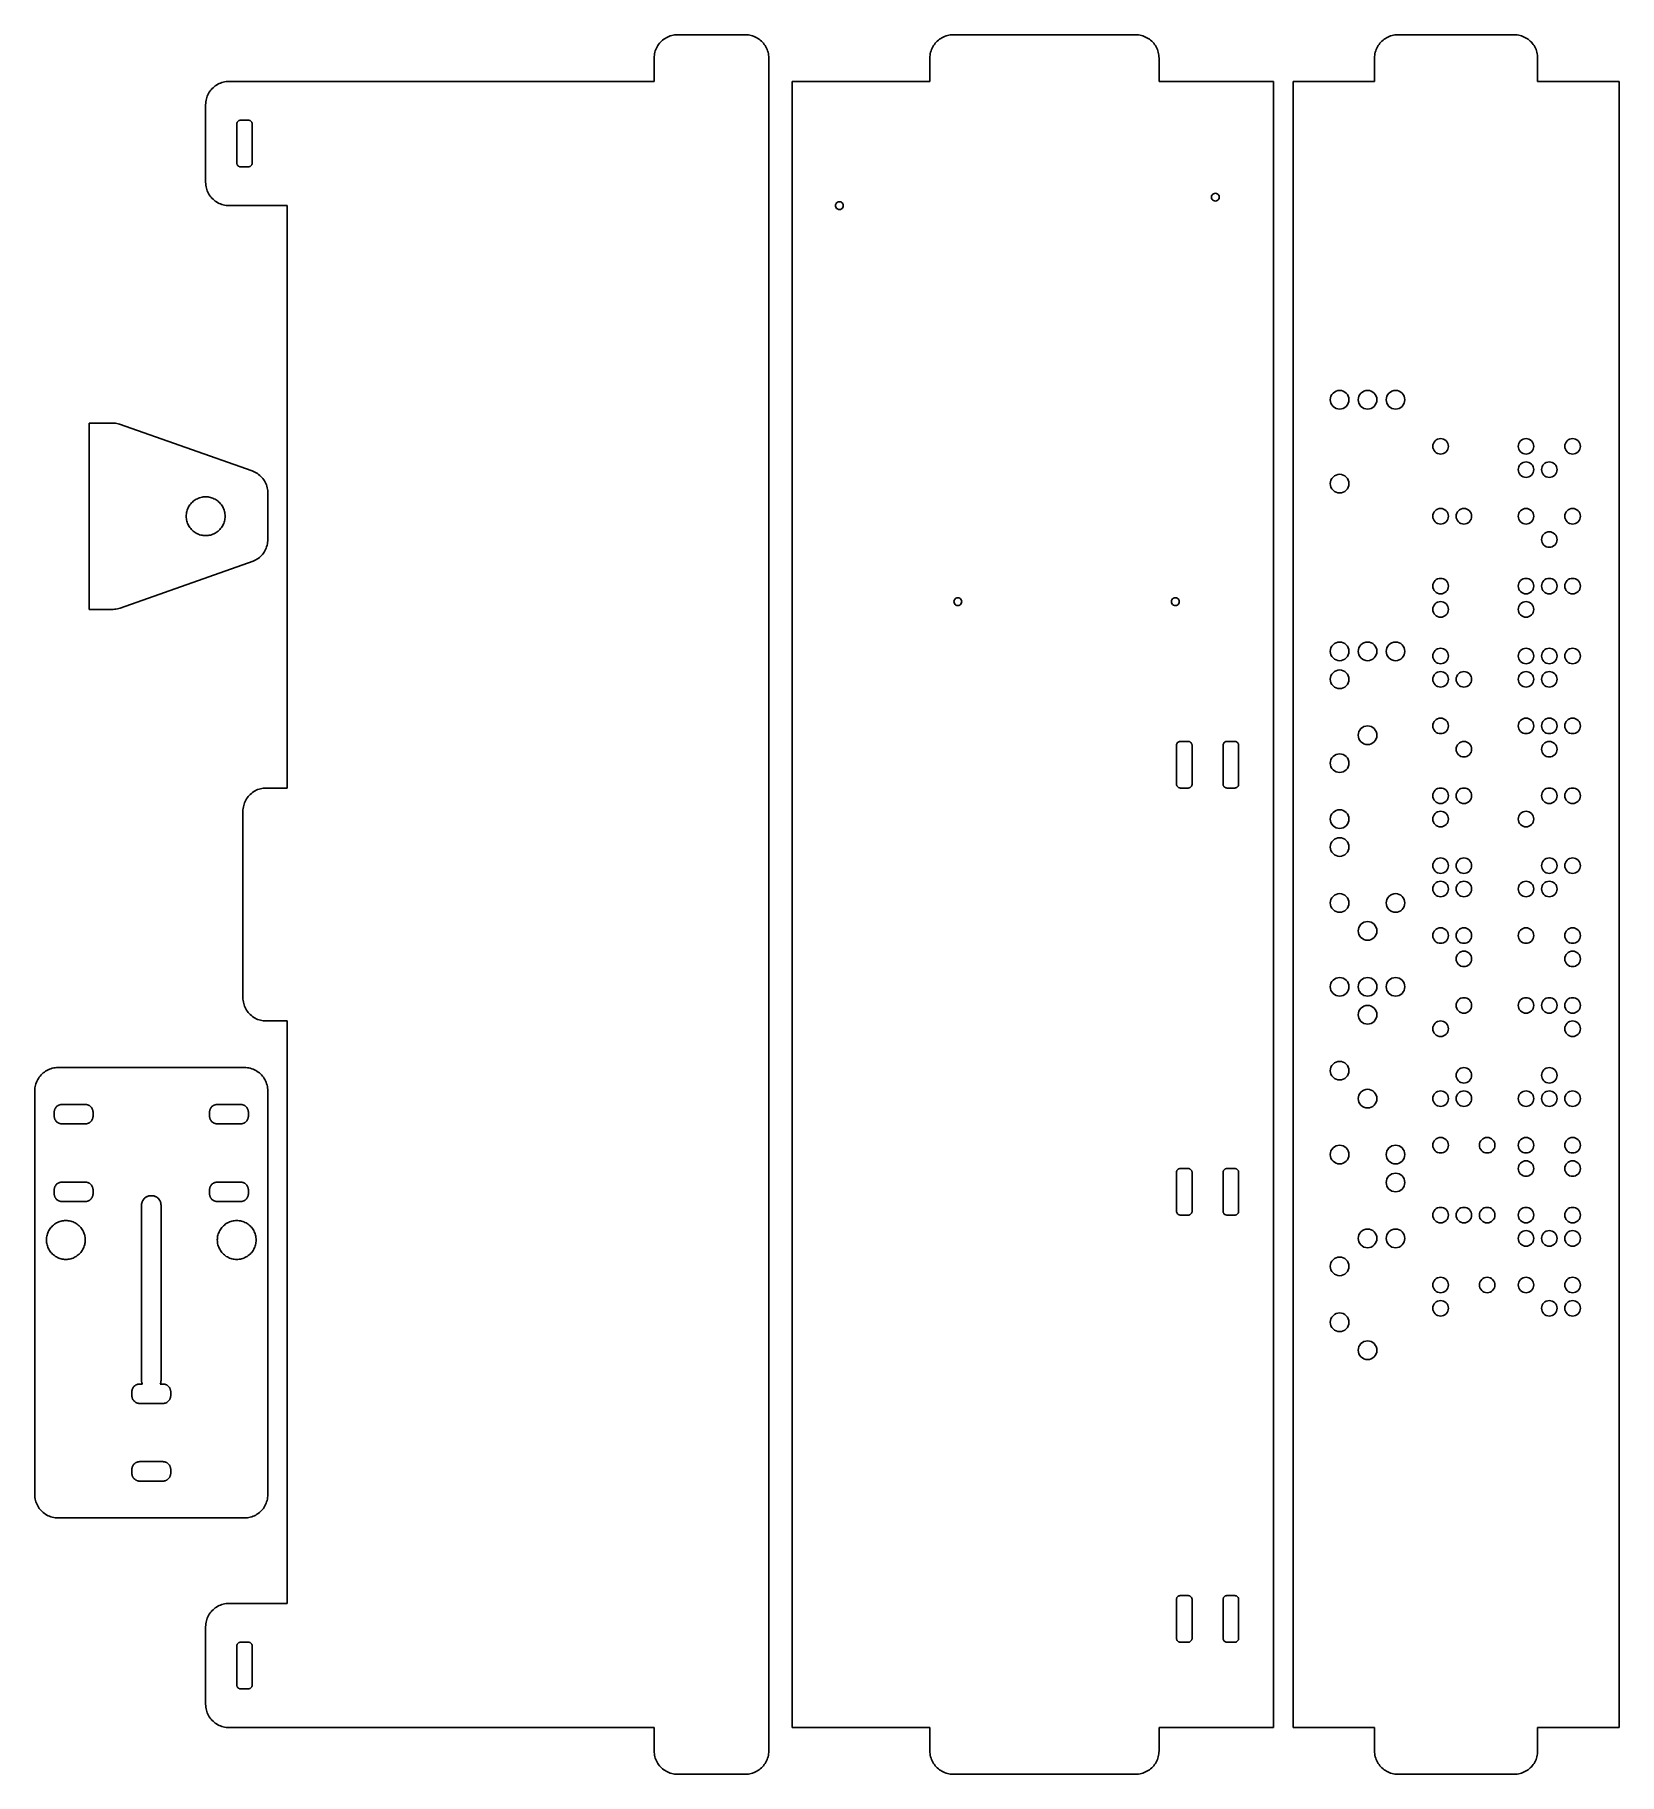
# Model space of a CAD drawing. Header units: metres. Extents: x 10 to 214, y -112 to 112.
import ezdxf

# ---------------------------------------------------------------- set-up
doc = ezdxf.new("R2010")
doc.units = ezdxf.units.M

msp = doc.modelspace()

# ---------------------------------------------------------------- linework, layer by layer
for p, q in [((89.8968, 109.927), (89.8443, 109.746)), ((89.9607, 110.104), (89.8968, 109.927)), ((90.0355, 110.277), (89.9607, 110.104)), ((90.1211, 110.445), (90.0355, 110.277)), ((90.217, 110.607), (90.1211, 110.445)), ((90.323, 110.763), (90.217, 110.607)), ((90.4385, 110.912), (90.323, 110.763)), ((90.5631, 111.054), (90.4385, 110.912)), ((90.6964, 111.187), (90.5631, 111.054)), ((90.8377, 111.312), (90.6964, 111.187)), ((90.9866, 111.427), (90.8377, 111.312)), ((91.1425, 111.533), (90.9866, 111.427)), ((91.3047, 111.629), (91.1425, 111.533)), ((91.4727, 111.714), (91.3047, 111.629)), ((91.6456, 111.789), (91.4727, 111.714)), ((91.823, 111.853), (91.6456, 111.789)), ((92.0039, 111.906), (91.823, 111.853)), ((92.1879, 111.947), (92.0039, 111.906)), ((92.374, 111.976), (92.1879, 111.947)), ((92.5616, 111.994), (92.374, 111.976)), ((92.75, 112), (92.5616, 111.994)), ((101.5, 112), (92.75, 112)), ((101.688, 111.994), (101.5, 112)), ((101.876, 111.976), (101.688, 111.994)), ((102.062, 111.947), (101.876, 111.976)), ((102.246, 111.906), (102.062, 111.947)), ((102.427, 111.853), (102.246, 111.906)), ((102.604, 111.789), (102.427, 111.853)), ((102.777, 111.714), (102.604, 111.789)), ((102.945, 111.629), (102.777, 111.714)), ((103.107, 111.533), (102.945, 111.629)), ((103.263, 111.427), (103.107, 111.533)), ((103.412, 111.312), (103.263, 111.427)), ((103.554, 111.187), (103.412, 111.312)), ((103.687, 111.054), (103.554, 111.187)), ((103.812, 110.912), (103.687, 111.054)), ((103.927, 110.763), (103.812, 110.912)), ((104.033, 110.607), (103.927, 110.763)), ((104.129, 110.445), (104.033, 110.607)), ((104.214, 110.277), (104.129, 110.445)), ((104.289, 110.104), (104.214, 110.277)), ((104.353, 109.927), (104.289, 110.104)), ((104.406, 109.746), (104.353, 109.927)), ((125.397, 109.927), (125.344, 109.746)), ((125.461, 110.104), (125.397, 109.927)), ((125.536, 110.277), (125.461, 110.104)), ((125.621, 110.445), (125.536, 110.277)), ((125.717, 110.607), (125.621, 110.445)), ((125.823, 110.763), (125.717, 110.607)), ((125.938, 110.912), (125.823, 110.763)), ((126.063, 111.054), (125.938, 110.912)), ((126.196, 111.187), (126.063, 111.054)), ((126.338, 111.312), (126.196, 111.187)), ((126.487, 111.427), (126.338, 111.312)), ((126.643, 111.533), (126.487, 111.427)), ((126.805, 111.629), (126.643, 111.533)), ((126.973, 111.714), (126.805, 111.629)), ((127.146, 111.789), (126.973, 111.714)), ((127.323, 111.853), (127.146, 111.789)), ((127.504, 111.906), (127.323, 111.853)), ((127.688, 111.947), (127.504, 111.906)), ((127.874, 111.976), (127.688, 111.947)), ((128.062, 111.994), (127.874, 111.976)), ((128.25, 112), (128.062, 111.994)), ((151.75, 112), (128.25, 112)), ((151.938, 111.994), (151.75, 112)), ((152.126, 111.976), (151.938, 111.994)), ((152.312, 111.947), (152.126, 111.976)), ((152.496, 111.906), (152.312, 111.947)), ((152.677, 111.853), (152.496, 111.906)), ((152.854, 111.789), (152.677, 111.853)), ((153.027, 111.714), (152.854, 111.789)), ((153.195, 111.629), (153.027, 111.714)), ((153.357, 111.533), (153.195, 111.629)), ((153.513, 111.427), (153.357, 111.533)), ((153.662, 111.312), (153.513, 111.427)), ((153.804, 111.187), (153.662, 111.312)), ((153.937, 111.054), (153.804, 111.187)), ((154.062, 110.912), (153.937, 111.054)), ((154.177, 110.763), (154.062, 110.912)), ((154.283, 110.607), (154.177, 110.763)), ((154.379, 110.445), (154.283, 110.607)), ((154.464, 110.277), (154.379, 110.445)), ((154.539, 110.104), (154.464, 110.277)), ((154.603, 109.927), (154.539, 110.104)), ((154.656, 109.746), (154.603, 109.927)), ((182.647, 109.927), (182.594, 109.746)), ((182.711, 110.104), (182.647, 109.927)), ((182.786, 110.277), (182.711, 110.104)), ((182.871, 110.445), (182.786, 110.277)), ((182.967, 110.607), (182.871, 110.445)), ((183.073, 110.763), (182.967, 110.607)), ((183.188, 110.912), (183.073, 110.763)), ((183.313, 111.054), (183.188, 110.912)), ((183.446, 111.187), (183.313, 111.054)), ((183.588, 111.312), (183.446, 111.187)), ((183.737, 111.427), (183.588, 111.312)), ((183.893, 111.533), (183.737, 111.427)), ((184.055, 111.629), (183.893, 111.533)), ((184.223, 111.714), (184.055, 111.629)), ((184.396, 111.789), (184.223, 111.714)), ((184.573, 111.853), (184.396, 111.789)), ((184.754, 111.906), (184.573, 111.853)), ((184.938, 111.947), (184.754, 111.906)), ((185.124, 111.976), (184.938, 111.947)), ((185.312, 111.994), (185.124, 111.976)), ((185.5, 112), (185.312, 111.994)), ((200.5, 112), (185.5, 112)), ((200.688, 111.994), (200.5, 112)), ((200.876, 111.976), (200.688, 111.994)), ((201.062, 111.947), (200.876, 111.976)), ((201.246, 111.906), (201.062, 111.947)), ((201.427, 111.853), (201.246, 111.906)), ((201.604, 111.789), (201.427, 111.853)), ((201.777, 111.714), (201.604, 111.789)), ((201.945, 111.629), (201.777, 111.714)), ((202.107, 111.533), (201.945, 111.629)), ((202.263, 111.427), (202.107, 111.533)), ((202.412, 111.312), (202.263, 111.427)), ((202.554, 111.187), (202.412, 111.312)), ((202.687, 111.054), (202.554, 111.187)), ((202.812, 110.912), (202.687, 111.054)), ((202.927, 110.763), (202.812, 110.912)), ((203.033, 110.607), (202.927, 110.763)), ((203.129, 110.445), (203.033, 110.607)), ((203.214, 110.277), (203.129, 110.445)), ((203.289, 110.104), (203.214, 110.277)), ((203.353, 109.927), (203.289, 110.104)), ((203.406, 109.746), (203.353, 109.927)), ((89.7559, 109.188), (89.75, 109)), ((89.75, 109), (89.75, 106)), ((89.7737, 109.376), (89.7559, 109.188)), ((89.8031, 109.562), (89.7737, 109.376)), ((89.8443, 109.746), (89.8031, 109.562)), ((104.447, 109.562), (104.406, 109.746)), ((104.476, 109.376), (104.447, 109.562)), ((104.494, 109.188), (104.476, 109.376)), ((104.5, 109), (104.494, 109.188)), ((104.5, -109), (104.5, 109)), ((125.256, 109.188), (125.25, 109)), ((125.25, 109), (125.25, 106)), ((125.274, 109.376), (125.256, 109.188)), ((125.303, 109.562), (125.274, 109.376)), ((125.344, 109.746), (125.303, 109.562)), ((154.697, 109.562), (154.656, 109.746)), ((154.726, 109.376), (154.697, 109.562)), ((154.744, 109.188), (154.726, 109.376)), ((154.75, 109), (154.744, 109.188)), ((154.75, 106), (154.75, 109)), ((182.506, 109.188), (182.5, 109)), ((182.5, 109), (182.5, 106)), ((182.524, 109.376), (182.506, 109.188)), ((182.553, 109.562), (182.524, 109.376)), ((182.594, 109.746), (182.553, 109.562)), ((203.447, 109.562), (203.406, 109.746)), ((203.476, 109.376), (203.447, 109.562)), ((203.494, 109.188), (203.476, 109.376)), ((203.5, 109), (203.494, 109.188)), ((203.5, 106), (203.5, 109)), ((33.0877, 105.312), (32.9464, 105.187)), ((33.2366, 105.427), (33.0877, 105.312)), ((33.3925, 105.533), (33.2366, 105.427)), ((33.5547, 105.629), (33.3925, 105.533)), ((33.7227, 105.714), (33.5547, 105.629)), ((33.8956, 105.789), (33.7227, 105.714)), ((34.073, 105.853), (33.8956, 105.789)), ((34.2539, 105.906), (34.073, 105.853)), ((34.4379, 105.947), (34.2539, 105.906)), ((34.624, 105.976), (34.4379, 105.947)), ((34.8116, 105.994), (34.624, 105.976)), ((35, 106), (34.8116, 105.994)), ((89.75, 106), (35, 106)), ((125.25, 106), (107.5, 106)), ((107.5, 106), (107.5, -106)), ((169.5, 106), (154.75, 106)), ((169.5, -106), (169.5, 106)), ((182.5, 106), (172, 106)), ((172, 106), (172, -106)), ((214, 106), (203.5, 106)), ((214, -106), (214, 106)), ((32.0059, 103.188), (32, 103)), ((32.0237, 103.376), (32.0059, 103.188)), ((32.0531, 103.562), (32.0237, 103.376)), ((32.0943, 103.746), (32.0531, 103.562)), ((32.1468, 103.927), (32.0943, 103.746)), ((32.2107, 104.104), (32.1468, 103.927)), ((32.2855, 104.277), (32.2107, 104.104)), ((32.3711, 104.445), (32.2855, 104.277)), ((32.467, 104.607), (32.3711, 104.445)), ((32.573, 104.763), (32.467, 104.607)), ((32.6885, 104.912), (32.573, 104.763)), ((32.8131, 105.054), (32.6885, 104.912)), ((32.9464, 105.187), (32.8131, 105.054)), ((32, 103), (32, 93)), ((36.0955, 100.794), (36.1355, 100.842)), ((36.1355, 100.842), (36.1813, 100.885)), ((36.1813, 100.885), (36.2321, 100.922)), ((36.2321, 100.922), (36.2871, 100.952)), ((36.2871, 100.952), (36.3455, 100.976)), ((36.3455, 100.976), (36.4063, 100.991)), ((36.4063, 100.991), (36.4686, 100.999)), ((36.4686, 100.999), (37.5314, 100.999)), ((37.5314, 100.999), (37.5937, 100.991)), ((37.5937, 100.991), (37.6545, 100.976)), ((37.6545, 100.976), (37.7129, 100.952)), ((37.7129, 100.952), (37.7679, 100.922)), ((37.7679, 100.922), (37.8187, 100.885)), ((37.8187, 100.885), (37.8645, 100.842)), ((37.8645, 100.842), (37.9045, 100.794)), ((36, 100.5), (36.004, 100.563)), ((36.001, 95.4686), (36, 100.5)), ((36.004, 100.563), (36.0157, 100.624)), ((36.0157, 100.624), (36.0351, 100.684)), ((36.0351, 100.684), (36.0619, 100.741)), ((36.0619, 100.741), (36.0955, 100.794)), ((37.9045, 100.794), (37.9381, 100.741)), ((37.9381, 100.741), (37.9649, 100.684)), ((37.9649, 100.684), (37.9843, 100.624)), ((37.9843, 100.624), (37.996, 100.563)), ((37.996, 100.563), (37.999, 100.531)), ((37.999, 100.531), (38, 95.5)), ((36.0089, 95.4063), (36.001, 95.4686)), ((36.0245, 95.3455), (36.0089, 95.4063)), ((36.0476, 95.2871), (36.0245, 95.3455)), ((36.0779, 95.2321), (36.0476, 95.2871)), ((36.1147, 95.1813), (36.0779, 95.2321)), ((36.1577, 95.1355), (36.1147, 95.1813)), ((36.2061, 95.0955), (36.1577, 95.1355)), ((36.2591, 95.0619), (36.2061, 95.0955)), ((36.3159, 95.0351), (36.2591, 95.0619)), ((36.3757, 95.0157), (36.3159, 95.0351)), ((36.4373, 95.004), (36.3757, 95.0157)), ((36.5, 95), (36.4373, 95.004)), ((37.5314, 95.001), (36.5, 95)), ((37.5937, 95.0089), (37.5314, 95.001)), ((37.6545, 95.0245), (37.5937, 95.0089)), ((37.7129, 95.0476), (37.6545, 95.0245)), ((37.7679, 95.0779), (37.7129, 95.0476)), ((37.8187, 95.1147), (37.7679, 95.0779)), ((37.8645, 95.1577), (37.8187, 95.1147)), ((37.9045, 95.2061), (37.8645, 95.1577)), ((37.9381, 95.2591), (37.9045, 95.2061)), ((37.9649, 95.3159), (37.9381, 95.2591)), ((37.9843, 95.3757), (37.9649, 95.3159)), ((37.996, 95.4373), (37.9843, 95.3757)), ((38, 95.5), (37.996, 95.4373)), ((32, 93), (32.0059, 92.8116)), ((32.0059, 92.8116), (32.0237, 92.624)), ((32.0237, 92.624), (32.0531, 92.4379)), ((32.0531, 92.4379), (32.0943, 92.2539)), ((32.0943, 92.2539), (32.1468, 92.073)), ((32.1468, 92.073), (32.2107, 91.8956)), ((32.2107, 91.8956), (32.2855, 91.7227)), ((32.2855, 91.7227), (32.3711, 91.5547)), ((32.3711, 91.5547), (32.467, 91.3925)), ((32.467, 91.3925), (32.573, 91.2366)), ((32.573, 91.2366), (32.6885, 91.0877)), ((32.6885, 91.0877), (32.8131, 90.9464)), ((32.8131, 90.9464), (32.9464, 90.8131)), ((32.9464, 90.8131), (33.0877, 90.6885)), ((33.0877, 90.6885), (33.2366, 90.573)), ((33.2366, 90.573), (33.3925, 90.467)), ((33.3925, 90.467), (33.5547, 90.3711)), ((33.5547, 90.3711), (33.7227, 90.2855)), ((33.7227, 90.2855), (33.8956, 90.2107)), ((33.8956, 90.2107), (34.073, 90.1468)), ((34.073, 90.1468), (34.2539, 90.0943)), ((34.2539, 90.0943), (34.4379, 90.0531)), ((34.4379, 90.0531), (34.624, 90.0237)), ((34.624, 90.0237), (34.8116, 90.0059)), ((34.8116, 90.0059), (35, 90)), ((35, 90), (42.5, 90)), ((42.5, 90), (42.5, 15)), ((113.097, 90), (113.114, 90.1294)), ((113.114, 89.8706), (113.097, 90)), ((113.114, 90.1294), (113.164, 90.25)), ((113.164, 89.75), (113.114, 89.8706)), ((113.164, 90.25), (113.244, 90.3535)), ((113.244, 89.6465), (113.164, 89.75)), ((113.244, 90.3535), (113.347, 90.433)), ((113.347, 89.567), (113.244, 89.6465)), ((113.347, 90.433), (113.468, 90.483)), ((113.468, 90.483), (113.597, 90.5)), ((113.597, 90.5), (113.727, 90.483)), ((113.727, 90.483), (113.847, 90.433)), ((113.847, 90.433), (113.951, 90.3535)), ((113.951, 89.6465), (113.847, 89.567)), ((113.951, 90.3535), (114.03, 90.25)), ((114.03, 89.75), (113.951, 89.6465)), ((114.03, 90.25), (114.08, 90.1294)), ((114.08, 89.8706), (114.03, 89.75)), ((114.08, 90.1294), (114.097, 90)), ((114.097, 90), (114.08, 89.8706)), ((161.5, 91.0929), (161.517, 91.2223)), ((161.517, 90.9635), (161.5, 91.0929)), ((161.517, 91.2223), (161.567, 91.3429)), ((161.567, 90.8429), (161.517, 90.9635)), ((161.567, 91.3429), (161.646, 91.4465)), ((161.646, 90.7393), (161.567, 90.8429)), ((161.646, 91.4465), (161.75, 91.5259)), ((161.75, 90.6599), (161.646, 90.7393)), ((161.75, 91.5259), (161.871, 91.5759)), ((161.871, 90.6099), (161.75, 90.6599)), ((161.871, 91.5759), (162, 91.5929)), ((162, 90.5929), (161.871, 90.6099)), ((162, 91.5929), (162.129, 91.5759)), ((162.129, 90.6099), (162, 90.5929)), ((162.129, 91.5759), (162.25, 91.5259)), ((162.25, 90.6599), (162.129, 90.6099)), ((162.25, 91.5259), (162.354, 91.4465)), ((162.354, 90.7393), (162.25, 90.6599)), ((162.354, 91.4465), (162.433, 91.3429)), ((162.433, 90.8429), (162.354, 90.7393)), ((162.433, 91.3429), (162.483, 91.2223)), ((162.483, 90.9635), (162.433, 90.8429)), ((162.483, 91.2223), (162.5, 91.0929)), ((162.5, 91.0929), (162.483, 90.9635)), ((113.468, 89.517), (113.347, 89.567)), ((113.597, 89.5), (113.468, 89.517)), ((113.727, 89.517), (113.597, 89.5)), ((113.847, 89.567), (113.727, 89.517)), ((176.8, 65), (176.823, 65.2341)), ((176.823, 64.7659), (176.8, 65)), ((176.823, 65.2341), (176.891, 65.4592)), ((176.891, 65.4592), (177.002, 65.6667)), ((177.002, 65.6667), (177.151, 65.8485)), ((177.151, 65.8485), (177.333, 65.9978)), ((177.333, 65.9978), (177.541, 66.1086)), ((177.541, 66.1086), (177.766, 66.1769)), ((177.766, 66.1769), (178, 66.2)), ((178, 66.2), (178.234, 66.1769)), ((178.234, 66.1769), (178.459, 66.1086)), ((178.459, 66.1086), (178.667, 65.9978)), ((178.667, 65.9978), (178.849, 65.8485)), ((178.849, 65.8485), (178.998, 65.6667)), ((178.998, 65.6667), (179.109, 65.4592)), ((179.109, 65.4592), (179.177, 65.2341)), ((179.177, 65.2341), (179.2, 65)), ((179.2, 65), (179.177, 64.7659)), ((180.4, 65), (180.423, 65.2341)), ((180.423, 64.7659), (180.4, 65)), ((180.423, 65.2341), (180.491, 65.4592)), ((180.491, 65.4592), (180.602, 65.6667)), ((180.602, 65.6667), (180.751, 65.8485)), ((180.751, 65.8485), (180.933, 65.9978)), ((180.933, 65.9978), (181.141, 66.1086)), ((181.141, 66.1086), (181.366, 66.1769)), ((181.366, 66.1769), (181.6, 66.2)), ((181.6, 66.2), (181.834, 66.1769)), ((181.834, 66.1769), (182.059, 66.1086)), ((182.059, 66.1086), (182.267, 65.9978)), ((182.267, 65.9978), (182.449, 65.8485)), ((182.449, 65.8485), (182.598, 65.6667)), ((182.598, 65.6667), (182.709, 65.4592)), ((182.709, 65.4592), (182.777, 65.2341)), ((182.777, 65.2341), (182.8, 65)), ((182.8, 65), (182.777, 64.7659)), ((184, 65), (184.023, 65.2341)), ((184.023, 64.7659), (184, 65)), ((184.023, 65.2341), (184.091, 65.4592)), ((184.091, 65.4592), (184.202, 65.6667)), ((184.202, 65.6667), (184.351, 65.8485)), ((184.351, 65.8485), (184.533, 65.9978)), ((184.533, 65.9978), (184.741, 66.1086)), ((184.741, 66.1086), (184.966, 66.1769)), ((184.966, 66.1769), (185.2, 66.2)), ((185.2, 66.2), (185.434, 66.1769)), ((185.434, 66.1769), (185.659, 66.1086)), ((185.659, 66.1086), (185.867, 65.9978)), ((185.867, 65.9978), (186.049, 65.8485)), ((186.049, 65.8485), (186.198, 65.6667)), ((186.198, 65.6667), (186.309, 65.4592)), ((186.309, 65.4592), (186.377, 65.2341)), ((186.377, 65.2341), (186.4, 65)), ((186.4, 65), (186.377, 64.7659)), ((176.891, 64.5408), (176.823, 64.7659)), ((177.002, 64.3333), (176.891, 64.5408)), ((177.151, 64.1515), (177.002, 64.3333)), ((177.333, 64.0022), (177.151, 64.1515)), ((177.541, 63.8914), (177.333, 64.0022)), ((177.766, 63.8231), (177.541, 63.8914)), ((178, 63.8), (177.766, 63.8231)), ((178.234, 63.8231), (178, 63.8)), ((178.459, 63.8914), (178.234, 63.8231)), ((178.667, 64.0022), (178.459, 63.8914)), ((178.849, 64.1515), (178.667, 64.0022)), ((178.998, 64.3333), (178.849, 64.1515)), ((179.109, 64.5408), (178.998, 64.3333)), ((179.177, 64.7659), (179.109, 64.5408)), ((180.491, 64.5408), (180.423, 64.7659)), ((180.602, 64.3333), (180.491, 64.5408)), ((180.751, 64.1515), (180.602, 64.3333)), ((180.933, 64.0022), (180.751, 64.1515)), ((181.141, 63.8914), (180.933, 64.0022)), ((181.366, 63.8231), (181.141, 63.8914)), ((181.6, 63.8), (181.366, 63.8231)), ((181.834, 63.8231), (181.6, 63.8)), ((182.059, 63.8914), (181.834, 63.8231)), ((182.267, 64.0022), (182.059, 63.8914)), ((182.449, 64.1515), (182.267, 64.0022)), ((182.598, 64.3333), (182.449, 64.1515)), ((182.709, 64.5408), (182.598, 64.3333)), ((182.777, 64.7659), (182.709, 64.5408)), ((184.091, 64.5408), (184.023, 64.7659)), ((184.202, 64.3333), (184.091, 64.5408)), ((184.351, 64.1515), (184.202, 64.3333)), ((184.533, 64.0022), (184.351, 64.1515)), ((184.741, 63.8914), (184.533, 64.0022)), ((184.966, 63.8231), (184.741, 63.8914)), ((185.2, 63.8), (184.966, 63.8231)), ((185.434, 63.8231), (185.2, 63.8)), ((185.659, 63.8914), (185.434, 63.8231)), ((185.867, 64.0022), (185.659, 63.8914)), ((186.049, 64.1515), (185.867, 64.0022)), ((186.198, 64.3333), (186.049, 64.1515)), ((186.309, 64.5408), (186.198, 64.3333)), ((186.377, 64.7659), (186.309, 64.5408)), ((20, 62), (17, 62)), ((17, 62), (17, 38)), ((20.1884, 61.9941), (20, 62)), ((20.376, 61.9763), (20.1884, 61.9941)), ((20.5621, 61.9469), (20.376, 61.9763)), ((20.7461, 61.9057), (20.5621, 61.9469)), ((20.927, 61.8532), (20.7461, 61.9057)), ((37.9985, 55.829), (20.927, 61.8532)), ((190, 59), (190.019, 59.1951)), ((190.019, 58.8049), (190, 59)), ((190.019, 59.1951), (190.076, 59.3827)), ((190.076, 58.6173), (190.019, 58.8049)), ((190.076, 59.3827), (190.169, 59.5556)), ((190.169, 58.4444), (190.076, 58.6173)), ((190.169, 59.5556), (190.293, 59.7071)), ((190.293, 58.2929), (190.169, 58.4444)), ((190.293, 59.7071), (190.444, 59.8315)), ((190.444, 58.1685), (190.293, 58.2929)), ((190.444, 59.8315), (190.617, 59.9239)), ((190.617, 59.9239), (190.805, 59.9808)), ((190.805, 59.9808), (191, 60)), ((191, 60), (191.195, 59.9808)), ((191.195, 59.9808), (191.383, 59.9239)), ((191.383, 59.9239), (191.556, 59.8315)), ((191.556, 59.8315), (191.707, 59.7071)), ((191.707, 58.2929), (191.556, 58.1685)), ((191.707, 59.7071), (191.831, 59.5556)), ((191.831, 58.4444), (191.707, 58.2929)), ((191.831, 59.5556), (191.924, 59.3827)), ((191.924, 58.6173), (191.831, 58.4444)), ((191.924, 59.3827), (191.981, 59.1951)), ((191.981, 58.8049), (191.924, 58.6173)), ((191.981, 59.1951), (192, 59)), ((192, 59), (191.981, 58.8049)), ((201, 59), (201.019, 59.1951)), ((201.019, 58.8049), (201, 59)), ((201.019, 59.1951), (201.076, 59.3827)), ((201.076, 58.6173), (201.019, 58.8049)), ((201.076, 59.3827), (201.169, 59.5556)), ((201.169, 58.4444), (201.076, 58.6173)), ((201.169, 59.5556), (201.293, 59.7071)), ((201.293, 58.2929), (201.169, 58.4444)), ((201.293, 59.7071), (201.444, 59.8315)), ((201.444, 58.1685), (201.293, 58.2929)), ((201.444, 59.8315), (201.617, 59.9239)), ((201.617, 59.9239), (201.805, 59.9808)), ((201.805, 59.9808), (202, 60)), ((202, 60), (202.195, 59.9808)), ((202.195, 59.9808), (202.383, 59.9239)), ((202.383, 59.9239), (202.556, 59.8315)), ((202.556, 59.8315), (202.707, 59.7071)), ((202.707, 58.2929), (202.556, 58.1685)), ((202.707, 59.7071), (202.831, 59.5556)), ((202.831, 58.4444), (202.707, 58.2929)), ((202.831, 59.5556), (202.924, 59.3827)), ((202.924, 58.6173), (202.831, 58.4444)), ((202.924, 59.3827), (202.981, 59.1951)), ((202.981, 58.8049), (202.924, 58.6173)), ((202.981, 59.1951), (203, 59)), ((203, 59), (202.981, 58.8049)), ((207, 59), (207.019, 59.1951)), ((207.019, 58.8049), (207, 59)), ((207.019, 59.1951), (207.076, 59.3827)), ((207.076, 58.6173), (207.019, 58.8049)), ((207.076, 59.3827), (207.169, 59.5555)), ((207.169, 58.4444), (207.076, 58.6173)), ((207.169, 59.5555), (207.293, 59.7071)), ((207.293, 58.2929), (207.169, 58.4444)), ((207.293, 59.7071), (207.444, 59.8315)), ((207.444, 58.1685), (207.293, 58.2929)), ((207.444, 59.8315), (207.617, 59.9239)), ((207.617, 59.9239), (207.805, 59.9808)), ((207.805, 59.9808), (208, 60)), ((208, 60), (208.195, 59.9808)), ((208.195, 59.9808), (208.383, 59.9239)), ((208.383, 59.9239), (208.556, 59.8315)), ((208.556, 59.8315), (208.707, 59.7071)), ((208.707, 58.2929), (208.556, 58.1685)), ((208.707, 59.7071), (208.831, 59.5555)), ((208.831, 58.4444), (208.707, 58.2929)), ((208.831, 59.5555), (208.924, 59.3827)), ((208.924, 58.6173), (208.831, 58.4444)), ((208.924, 59.3827), (208.981, 59.1951)), ((208.981, 58.8049), (208.924, 58.6173)), ((208.981, 59.1951), (209, 59)), ((209, 59), (208.981, 58.8049)), ((190.617, 58.0761), (190.444, 58.1685)), ((190.805, 58.0192), (190.617, 58.0761)), ((191, 58), (190.805, 58.0192)), ((191.195, 58.0192), (191, 58)), ((191.383, 58.0761), (191.195, 58.0192)), ((191.556, 58.1685), (191.383, 58.0761)), ((201, 56), (201.019, 56.1951)), ((201.019, 56.1951), (201.076, 56.3827)), ((201.076, 56.3827), (201.169, 56.5556)), ((201.169, 56.5556), (201.293, 56.7071)), ((201.293, 56.7071), (201.444, 56.8315)), ((201.617, 58.0761), (201.444, 58.1685)), ((201.444, 56.8315), (201.617, 56.9239)), ((201.805, 58.0192), (201.617, 58.0761)), ((201.617, 56.9239), (201.805, 56.9808)), ((202, 58), (201.805, 58.0192)), ((201.805, 56.9808), (202, 57)), ((202.195, 58.0192), (202, 58)), ((202, 57), (202.195, 56.9808)), ((202.383, 58.0761), (202.195, 58.0192)), ((202.195, 56.9808), (202.383, 56.9239)), ((202.556, 58.1685), (202.383, 58.0761)), ((202.383, 56.9239), (202.556, 56.8315)), ((202.556, 56.8315), (202.707, 56.7071)), ((202.707, 56.7071), (202.831, 56.5556)), ((202.831, 56.5556), (202.924, 56.3827)), ((202.924, 56.3827), (202.981, 56.1951)), ((202.981, 56.1951), (203, 56)), ((204, 56), (204.019, 56.1951)), ((204.019, 56.1951), (204.076, 56.3827)), ((204.076, 56.3827), (204.169, 56.5556)), ((204.169, 56.5556), (204.293, 56.7071)), ((204.293, 56.7071), (204.444, 56.8315)), ((204.444, 56.8315), (204.617, 56.9239)), ((204.617, 56.9239), (204.805, 56.9808)), ((204.805, 56.9808), (205, 57)), ((205, 57), (205.195, 56.9808)), ((205.195, 56.9808), (205.383, 56.9239)), ((205.383, 56.9239), (205.556, 56.8315)), ((205.556, 56.8315), (205.707, 56.7071)), ((205.707, 56.7071), (205.831, 56.5556)), ((205.831, 56.5556), (205.924, 56.3827)), ((205.924, 56.3827), (205.981, 56.1951)), ((205.981, 56.1951), (206, 56)), ((207.617, 58.0761), (207.444, 58.1685)), ((207.805, 58.0192), (207.617, 58.0761)), ((208, 58), (207.805, 58.0192)), ((208.195, 58.0192), (208, 58)), ((208.383, 58.0761), (208.195, 58.0192)), ((208.556, 58.1685), (208.383, 58.0761)), ((38.1741, 55.7607), (37.9985, 55.829)), ((38.3451, 55.6815), (38.1741, 55.7607)), ((38.5109, 55.5918), (38.3451, 55.6815)), ((38.6706, 55.4918), (38.5109, 55.5918)), ((38.8238, 55.382), (38.6706, 55.4918)), ((38.9698, 55.2627), (38.8238, 55.382)), ((39.1079, 55.1346), (38.9698, 55.2627)), ((39.2378, 54.998), (39.1079, 55.1346)), ((39.3589, 54.8536), (39.2378, 54.998)), ((39.4706, 54.7018), (39.3589, 54.8536)), ((39.5726, 54.5433), (39.4706, 54.7018)), ((39.6644, 54.3787), (39.5726, 54.5433)), ((39.7457, 54.2087), (39.6644, 54.3787)), ((39.8162, 54.0339), (39.7457, 54.2087)), ((39.8756, 53.855), (39.8162, 54.0339)), ((39.9236, 53.6728), (39.8756, 53.855)), ((176.8, 54.2), (176.823, 54.4341)), ((176.823, 53.9659), (176.8, 54.2)), ((176.823, 54.4341), (176.891, 54.6592)), ((176.891, 53.7408), (176.823, 53.9659)), ((176.891, 54.6592), (177.002, 54.8667)), ((177.002, 54.8667), (177.151, 55.0485)), ((177.151, 55.0485), (177.333, 55.1978)), ((177.333, 55.1978), (177.541, 55.3087)), ((177.541, 55.3087), (177.766, 55.377)), ((177.766, 55.377), (178, 55.4)), ((178, 55.4), (178.234, 55.377)), ((178.234, 55.377), (178.459, 55.3087)), ((178.459, 55.3087), (178.667, 55.1978)), ((178.667, 55.1978), (178.848, 55.0485)), ((178.848, 55.0485), (178.998, 54.8667)), ((178.998, 54.8667), (179.109, 54.6592)), ((179.109, 54.6592), (179.177, 54.4341)), ((179.177, 53.9659), (179.109, 53.7408)), ((179.177, 54.4341), (179.2, 54.2)), ((179.2, 54.2), (179.177, 53.9659)), ((201.019, 55.8049), (201, 56)), ((201.076, 55.6173), (201.019, 55.8049)), ((201.169, 55.4444), (201.076, 55.6173)), ((201.293, 55.2929), (201.169, 55.4444)), ((201.444, 55.1685), (201.293, 55.2929)), ((201.617, 55.0761), (201.444, 55.1685)), ((201.805, 55.0192), (201.617, 55.0761)), ((202, 55), (201.805, 55.0192)), ((202.195, 55.0192), (202, 55)), ((202.383, 55.0761), (202.195, 55.0192)), ((202.556, 55.1685), (202.383, 55.0761)), ((202.707, 55.2929), (202.556, 55.1685)), ((202.831, 55.4444), (202.707, 55.2929)), ((202.924, 55.6173), (202.831, 55.4444)), ((202.981, 55.8049), (202.924, 55.6173)), ((203, 56), (202.981, 55.8049)), ((204.019, 55.8049), (204, 56)), ((204.076, 55.6173), (204.019, 55.8049)), ((204.169, 55.4444), (204.076, 55.6173)), ((204.293, 55.2929), (204.169, 55.4444)), ((204.444, 55.1685), (204.293, 55.2929)), ((204.617, 55.0761), (204.444, 55.1685)), ((204.805, 55.0192), (204.617, 55.0761)), ((205, 55), (204.805, 55.0192)), ((205.195, 55.0192), (205, 55)), ((205.383, 55.0761), (205.195, 55.0192)), ((205.556, 55.1685), (205.383, 55.0761)), ((205.707, 55.2929), (205.556, 55.1685)), ((205.831, 55.4444), (205.707, 55.2929)), ((205.924, 55.6173), (205.831, 55.4444)), ((205.981, 55.8049), (205.924, 55.6173)), ((206, 56), (205.981, 55.8049)), ((29.9774, 51.4695), (30.0737, 51.5936)), ((30.0737, 51.5936), (30.1776, 51.7114)), ((30.1776, 51.7114), (30.2886, 51.8224)), ((30.2886, 51.8224), (30.4064, 51.9263)), ((30.4064, 51.9263), (30.5305, 52.0225)), ((30.5305, 52.0225), (30.6604, 52.1108)), ((30.6604, 52.1108), (30.7956, 52.1908)), ((30.7956, 52.1908), (30.9355, 52.2621)), ((30.9355, 52.2621), (31.0797, 52.3244)), ((31.0797, 52.3244), (31.2274, 52.3776)), ((31.2274, 52.3776), (31.3783, 52.4214)), ((31.3783, 52.4214), (31.5315, 52.4557)), ((31.5315, 52.4557), (31.6867, 52.4803)), ((31.6867, 52.4803), (31.843, 52.4951)), ((31.843, 52.4951), (32, 52.5)), ((32, 52.5), (32.157, 52.4951)), ((32.157, 52.4951), (32.3133, 52.4803)), ((32.3133, 52.4803), (32.4684, 52.4557)), ((32.4684, 52.4557), (32.6217, 52.4214)), ((32.6217, 52.4214), (32.7725, 52.3776)), ((32.7725, 52.3776), (32.9203, 52.3244)), ((32.9203, 52.3244), (33.0644, 52.2621)), ((33.0644, 52.2621), (33.2044, 52.1908)), ((33.2044, 52.1908), (33.3396, 52.1108)), ((33.3396, 52.1108), (33.4695, 52.0225)), ((33.4695, 52.0225), (33.5936, 51.9263)), ((33.5936, 51.9263), (33.7114, 51.8224)), ((33.7114, 51.8224), (33.8224, 51.7114)), ((33.8224, 51.7114), (33.9263, 51.5936)), ((33.9263, 51.5936), (34.0225, 51.4695)), ((39.9601, 53.4879), (39.9236, 53.6728)), ((39.9848, 53.3011), (39.9601, 53.4879)), ((39.9979, 53.1131), (39.9848, 53.3011)), ((40, 47), (39.9979, 53.1131)), ((177.002, 53.5333), (176.891, 53.7408)), ((177.151, 53.3515), (177.002, 53.5333)), ((177.333, 53.2022), (177.151, 53.3515)), ((177.541, 53.0914), (177.333, 53.2022)), ((177.766, 53.0231), (177.541, 53.0914)), ((178, 53), (177.766, 53.0231)), ((178.234, 53.0231), (178, 53)), ((178.459, 53.0914), (178.234, 53.0231)), ((178.667, 53.2022), (178.459, 53.0914)), ((178.848, 53.3515), (178.667, 53.2022)), ((178.998, 53.5333), (178.848, 53.3515)), ((179.109, 53.7408), (178.998, 53.5333)), ((29.5, 50), (29.5049, 50.157)), ((29.5049, 49.843), (29.5, 50)), ((29.5049, 50.157), (29.5197, 50.3133)), ((29.5197, 49.6867), (29.5049, 49.843)), ((29.5197, 50.3133), (29.5443, 50.4684)), ((29.5443, 49.5316), (29.5197, 49.6867)), ((29.5443, 50.4684), (29.5785, 50.6217)), ((29.5785, 49.3783), (29.5443, 49.5316)), ((29.5785, 50.6217), (29.6223, 50.7725)), ((29.6223, 49.2275), (29.5785, 49.3783)), ((29.6223, 50.7725), (29.6756, 50.9203)), ((29.6756, 50.9203), (29.7379, 51.0644)), ((29.7379, 51.0644), (29.8092, 51.2044)), ((29.8092, 51.2044), (29.8892, 51.3396)), ((29.8892, 51.3396), (29.9774, 51.4695)), ((34.0225, 51.4695), (34.1108, 51.3396)), ((34.1108, 51.3396), (34.1908, 51.2044)), ((34.1908, 51.2044), (34.2621, 51.0644)), ((34.2621, 51.0644), (34.3244, 50.9203)), ((34.3244, 50.9203), (34.3776, 50.7725)), ((34.3776, 50.7725), (34.4214, 50.6217)), ((34.4214, 49.3783), (34.3776, 49.2275)), ((34.4214, 50.6217), (34.4557, 50.4684)), ((34.4557, 49.5316), (34.4214, 49.3783)), ((34.4557, 50.4684), (34.4803, 50.3133)), ((34.4803, 49.6867), (34.4557, 49.5316)), ((34.4803, 50.3133), (34.4951, 50.157)), ((34.4951, 49.843), (34.4803, 49.6867)), ((34.4951, 50.157), (34.5, 50)), ((34.5, 50), (34.4951, 49.843)), ((190, 50), (190.019, 50.1951)), ((190.019, 49.8049), (190, 50)), ((190.019, 50.1951), (190.076, 50.3827)), ((190.076, 49.6173), (190.019, 49.8049)), ((190.076, 50.3827), (190.169, 50.5556)), ((190.169, 49.4444), (190.076, 49.6173)), ((190.169, 50.5556), (190.293, 50.7071)), ((190.293, 49.2929), (190.169, 49.4444)), ((190.293, 50.7071), (190.444, 50.8315)), ((190.444, 49.1685), (190.293, 49.2929)), ((190.444, 50.8315), (190.617, 50.9239)), ((190.617, 50.9239), (190.805, 50.9808)), ((190.805, 50.9808), (191, 51)), ((191, 51), (191.195, 50.9808)), ((191.195, 50.9808), (191.383, 50.9239)), ((191.383, 50.9239), (191.556, 50.8315)), ((191.556, 50.8315), (191.707, 50.7071)), ((191.707, 49.2929), (191.556, 49.1685)), ((191.707, 50.7071), (191.831, 50.5556)), ((191.831, 49.4444), (191.707, 49.2929)), ((191.831, 50.5556), (191.924, 50.3827)), ((191.924, 49.6173), (191.831, 49.4444)), ((191.924, 50.3827), (191.981, 50.1951)), ((191.981, 49.8049), (191.924, 49.6173)), ((191.981, 50.1951), (192, 50)), ((192, 50), (191.981, 49.8049)), ((193, 50), (193.019, 50.1951)), ((193.019, 49.8049), (193, 50)), ((193.019, 50.1951), (193.076, 50.3827)), ((193.076, 49.6173), (193.019, 49.8049)), ((193.076, 50.3827), (193.169, 50.5556)), ((193.169, 49.4444), (193.076, 49.6173)), ((193.169, 50.5556), (193.293, 50.7071)), ((193.293, 49.2929), (193.169, 49.4444)), ((193.293, 50.7071), (193.444, 50.8315)), ((193.444, 49.1685), (193.293, 49.2929)), ((193.444, 50.8315), (193.617, 50.9239)), ((193.617, 50.9239), (193.805, 50.9808)), ((193.805, 50.9808), (194, 51)), ((194, 51), (194.195, 50.9808)), ((194.195, 50.9808), (194.383, 50.9239)), ((194.383, 50.9239), (194.556, 50.8315)), ((194.556, 50.8315), (194.707, 50.7071)), ((194.707, 49.2929), (194.556, 49.1685)), ((194.707, 50.7071), (194.831, 50.5556)), ((194.831, 49.4444), (194.707, 49.2929)), ((194.831, 50.5556), (194.924, 50.3827)), ((194.924, 49.6173), (194.831, 49.4444)), ((194.924, 50.3827), (194.981, 50.1951)), ((194.981, 49.8049), (194.924, 49.6173)), ((194.981, 50.1951), (195, 50)), ((195, 50), (194.981, 49.8049)), ((201, 50), (201.019, 50.1951)), ((201.019, 49.8049), (201, 50)), ((201.019, 50.1951), (201.076, 50.3827)), ((201.076, 49.6173), (201.019, 49.8049)), ((201.076, 50.3827), (201.169, 50.5556)), ((201.169, 49.4444), (201.076, 49.6173)), ((201.169, 50.5556), (201.293, 50.7071)), ((201.293, 49.2929), (201.169, 49.4444)), ((201.293, 50.7071), (201.444, 50.8315)), ((201.444, 49.1685), (201.293, 49.2929)), ((201.444, 50.8315), (201.617, 50.9239)), ((201.617, 50.9239), (201.805, 50.9808)), ((201.805, 50.9808), (202, 51)), ((202, 51), (202.195, 50.9808)), ((202.195, 50.9808), (202.383, 50.9239)), ((202.383, 50.9239), (202.556, 50.8315)), ((202.556, 50.8315), (202.707, 50.7071)), ((202.707, 49.2929), (202.556, 49.1685)), ((202.707, 50.7071), (202.831, 50.5556)), ((202.831, 49.4444), (202.707, 49.2929)), ((202.831, 50.5556), (202.924, 50.3827)), ((202.924, 49.6173), (202.831, 49.4444)), ((202.924, 50.3827), (202.981, 50.1951)), ((202.981, 49.8049), (202.924, 49.6173)), ((202.981, 50.1951), (203, 50)), ((203, 50), (202.981, 49.8049)), ((207, 50), (207.019, 50.1951)), ((207.019, 49.8049), (207, 50)), ((207.019, 50.1951), (207.076, 50.3827)), ((207.076, 49.6173), (207.019, 49.8049)), ((207.076, 50.3827), (207.169, 50.5556)), ((207.169, 49.4444), (207.076, 49.6173)), ((207.169, 50.5556), (207.293, 50.7071)), ((207.293, 49.2929), (207.169, 49.4444)), ((207.293, 50.7071), (207.444, 50.8315)), ((207.444, 49.1685), (207.293, 49.2929)), ((207.444, 50.8315), (207.617, 50.9239)), ((207.617, 50.9239), (207.805, 50.9808)), ((207.805, 50.9808), (208, 51)), ((208, 51), (208.195, 50.9808)), ((208.195, 50.9808), (208.383, 50.9239)), ((208.383, 50.9239), (208.556, 50.8315)), ((208.556, 50.8315), (208.707, 50.7071)), ((208.707, 49.2929), (208.556, 49.1685)), ((208.707, 50.7071), (208.831, 50.5556)), ((208.831, 49.4444), (208.707, 49.2929)), ((208.831, 50.5556), (208.924, 50.3827)), ((208.924, 49.6173), (208.831, 49.4444)), ((208.924, 50.3827), (208.981, 50.1951)), ((208.981, 49.8049), (208.924, 49.6173)), ((208.981, 50.1951), (209, 50)), ((209, 50), (208.981, 49.8049)), ((29.6756, 49.0797), (29.6223, 49.2275)), ((29.7379, 48.9356), (29.6756, 49.0797)), ((29.8092, 48.7956), (29.7379, 48.9356)), ((29.8892, 48.6604), (29.8092, 48.7956)), ((29.9774, 48.5305), (29.8892, 48.6604)), ((30.0737, 48.4064), (29.9774, 48.5305)), ((30.1776, 48.2886), (30.0737, 48.4064)), ((30.2886, 48.1776), (30.1776, 48.2886)), ((30.4064, 48.0737), (30.2886, 48.1776)), ((30.5305, 47.9775), (30.4064, 48.0737)), ((30.6604, 47.8892), (30.5305, 47.9775)), ((30.7956, 47.8092), (30.6604, 47.8892)), ((30.9355, 47.7379), (30.7956, 47.8092)), ((31.0797, 47.6756), (30.9355, 47.7379)), ((31.2274, 47.6224), (31.0797, 47.6756)), ((31.3783, 47.5786), (31.2274, 47.6224)), ((31.5315, 47.5443), (31.3783, 47.5786)), ((31.6867, 47.5197), (31.5315, 47.5443)), ((31.843, 47.5049), (31.6867, 47.5197)), ((32, 47.5), (31.843, 47.5049)), ((32.157, 47.5049), (32, 47.5)), ((32.3133, 47.5197), (32.157, 47.5049)), ((32.4684, 47.5443), (32.3133, 47.5197)), ((32.6217, 47.5786), (32.4684, 47.5443)), ((32.7725, 47.6224), (32.6217, 47.5786)), ((32.9203, 47.6756), (32.7725, 47.6224)), ((33.0644, 47.7379), (32.9203, 47.6756)), ((33.2044, 47.8092), (33.0644, 47.7379)), ((33.3396, 47.8892), (33.2044, 47.8092)), ((33.4695, 47.9775), (33.3396, 47.8892)), ((33.5936, 48.0737), (33.4695, 47.9775)), ((33.7114, 48.1776), (33.5936, 48.0737)), ((33.8224, 48.2886), (33.7114, 48.1776)), ((33.9263, 48.4064), (33.8224, 48.2886)), ((34.0225, 48.5305), (33.9263, 48.4064)), ((34.1108, 48.6604), (34.0225, 48.5305)), ((34.1908, 48.7956), (34.1108, 48.6604)), ((34.2621, 48.9356), (34.1908, 48.7956)), ((34.3244, 49.0797), (34.2621, 48.9356)), ((34.3776, 49.2275), (34.3244, 49.0797)), ((190.617, 49.0761), (190.444, 49.1685)), ((190.805, 49.0192), (190.617, 49.0761)), ((191, 49), (190.805, 49.0192)), ((191.195, 49.0192), (191, 49)), ((191.383, 49.0761), (191.195, 49.0192)), ((191.556, 49.1685), (191.383, 49.0761)), ((193.617, 49.0761), (193.444, 49.1685)), ((193.805, 49.0192), (193.617, 49.0761)), ((194, 49), (193.805, 49.0192)), ((194.195, 49.0192), (194, 49)), ((194.383, 49.0761), (194.195, 49.0192)), ((194.556, 49.1685), (194.383, 49.0761)), ((201.617, 49.0761), (201.444, 49.1685)), ((201.805, 49.0192), (201.617, 49.0761)), ((202, 49), (201.805, 49.0192)), ((202.195, 49.0192), (202, 49)), ((202.383, 49.0761), (202.195, 49.0192)), ((202.556, 49.1685), (202.383, 49.0761)), ((204, 47), (204.019, 47.1951)), ((204.019, 47.1951), (204.076, 47.3827)), ((204.076, 47.3827), (204.169, 47.5556)), ((204.169, 47.5556), (204.293, 47.7071)), ((204.293, 47.7071), (204.444, 47.8315)), ((204.444, 47.8315), (204.617, 47.9239)), ((204.617, 47.9239), (204.805, 47.9808)), ((204.805, 47.9808), (205, 48)), ((205, 48), (205.195, 47.9808)), ((205.195, 47.9808), (205.383, 47.9239)), ((205.383, 47.9239), (205.556, 47.8315)), ((205.556, 47.8315), (205.707, 47.7071)), ((205.707, 47.7071), (205.831, 47.5556)), ((205.831, 47.5556), (205.924, 47.3827)), ((205.924, 47.3827), (205.981, 47.1951)), ((205.981, 47.1951), (206, 47)), ((207.617, 49.0761), (207.444, 49.1685)), ((207.805, 49.0192), (207.617, 49.0761)), ((208, 49), (207.805, 49.0192)), ((208.195, 49.0192), (208, 49)), ((208.383, 49.0761), (208.195, 49.0192)), ((208.556, 49.1685), (208.383, 49.0761)), ((38.9123, 44.6885), (39.0536, 44.8131)), ((39.0536, 44.8131), (39.1869, 44.9464)), ((39.1869, 44.9464), (39.3115, 45.0877)), ((39.3115, 45.0877), (39.427, 45.2366)), ((39.427, 45.2366), (39.533, 45.3925)), ((39.533, 45.3925), (39.6289, 45.5547)), ((39.6289, 45.5547), (39.7145, 45.7227)), ((39.7145, 45.7227), (39.7893, 45.8956)), ((39.7893, 45.8956), (39.8532, 46.073)), ((39.8532, 46.073), (39.9057, 46.2539)), ((39.9057, 46.2539), (39.9469, 46.4379)), ((39.9469, 46.4379), (39.9763, 46.624)), ((39.9763, 46.624), (39.9941, 46.8116)), ((39.9941, 46.8116), (40, 47)), ((204.019, 46.8049), (204, 47)), ((204.076, 46.6173), (204.019, 46.8049)), ((204.169, 46.4444), (204.076, 46.6173)), ((204.293, 46.2929), (204.169, 46.4444)), ((204.444, 46.1685), (204.293, 46.2929)), ((204.617, 46.0761), (204.444, 46.1685)), ((204.805, 46.0192), (204.617, 46.0761)), ((205, 46), (204.805, 46.0192)), ((205.195, 46.0192), (205, 46)), ((205.383, 46.0761), (205.195, 46.0192)), ((205.556, 46.1685), (205.383, 46.0761)), ((205.707, 46.2929), (205.556, 46.1685)), ((205.831, 46.4444), (205.707, 46.2929)), ((205.924, 46.6173), (205.831, 46.4444)), ((205.981, 46.8049), (205.924, 46.6173)), ((206, 47), (205.981, 46.8049)), ((20.9985, 38.171), (38.1044, 44.2107)), ((38.1044, 44.2107), (38.2773, 44.2855)), ((38.2773, 44.2855), (38.4453, 44.3711)), ((38.4453, 44.3711), (38.6075, 44.467)), ((38.6075, 44.467), (38.7634, 44.573)), ((38.7634, 44.573), (38.9123, 44.6885)), ((190, 41), (190.019, 41.1951)), ((190.019, 40.8049), (190, 41)), ((190.019, 41.1951), (190.076, 41.3827)), ((190.076, 40.6173), (190.019, 40.8049)), ((190.076, 41.3827), (190.169, 41.5556)), ((190.169, 40.4444), (190.076, 40.6173)), ((190.169, 41.5556), (190.293, 41.7071)), ((190.293, 40.2929), (190.169, 40.4444)), ((190.293, 41.7071), (190.444, 41.8315)), ((190.444, 41.8315), (190.617, 41.9239)), ((190.617, 41.9239), (190.805, 41.9808)), ((190.805, 41.9808), (191, 42)), ((191, 42), (191.195, 41.9808)), ((191.195, 41.9808), (191.383, 41.9239)), ((191.383, 41.9239), (191.556, 41.8315)), ((191.556, 41.8315), (191.707, 41.7071)), ((191.707, 41.7071), (191.831, 41.5556)), ((191.831, 40.4444), (191.707, 40.2929)), ((191.831, 41.5556), (191.924, 41.3827)), ((191.924, 40.6173), (191.831, 40.4444)), ((191.924, 41.3827), (191.981, 41.1951)), ((191.981, 40.8049), (191.924, 40.6173)), ((191.981, 41.1951), (192, 41)), ((192, 41), (191.981, 40.8049)), ((201, 41), (201.019, 41.1951)), ((201.019, 40.8049), (201, 41)), ((201.019, 41.1951), (201.076, 41.3827)), ((201.076, 40.6173), (201.019, 40.8049)), ((201.076, 41.3827), (201.169, 41.5556)), ((201.169, 40.4444), (201.076, 40.6173)), ((201.169, 41.5556), (201.293, 41.7071)), ((201.293, 40.2929), (201.169, 40.4444)), ((201.293, 41.7071), (201.444, 41.8315)), ((201.444, 41.8315), (201.617, 41.9239)), ((201.617, 41.9239), (201.805, 41.9808)), ((201.805, 41.9808), (202, 42)), ((202, 42), (202.195, 41.9808)), ((202.195, 41.9808), (202.383, 41.9239)), ((202.383, 41.9239), (202.556, 41.8315)), ((202.556, 41.8315), (202.707, 41.7071)), ((202.707, 41.7071), (202.831, 41.5556)), ((202.831, 40.4444), (202.707, 40.2929)), ((202.831, 41.5556), (202.924, 41.3827)), ((202.924, 40.6173), (202.831, 40.4444)), ((202.924, 41.3827), (202.981, 41.1951)), ((202.981, 40.8049), (202.924, 40.6173)), ((202.981, 41.1951), (203, 41)), ((203, 41), (202.981, 40.8049)), ((204, 41), (204.019, 41.1951)), ((204.019, 40.8049), (204, 41)), ((204.019, 41.1951), (204.076, 41.3827)), ((204.076, 40.6173), (204.019, 40.8049)), ((204.076, 41.3827), (204.169, 41.5556)), ((204.169, 40.4444), (204.076, 40.6173)), ((204.169, 41.5556), (204.293, 41.7071)), ((204.293, 40.2929), (204.169, 40.4444)), ((204.293, 41.7071), (204.444, 41.8315)), ((204.444, 41.8315), (204.617, 41.9239)), ((204.617, 41.9239), (204.805, 41.9808)), ((204.805, 41.9808), (205, 42)), ((205, 42), (205.195, 41.9808)), ((205.195, 41.9808), (205.383, 41.9239)), ((205.383, 41.9239), (205.556, 41.8315)), ((205.556, 41.8315), (205.707, 41.7071)), ((205.707, 41.7071), (205.831, 41.5556)), ((205.831, 40.4444), (205.707, 40.2929)), ((205.831, 41.5556), (205.924, 41.3827)), ((205.924, 40.6173), (205.831, 40.4444)), ((205.924, 41.3827), (205.981, 41.1951)), ((205.981, 40.8049), (205.924, 40.6173)), ((205.981, 41.1951), (206, 41)), ((206, 41), (205.981, 40.8049)), ((207, 41), (207.019, 41.1951)), ((207.019, 40.8049), (207, 41)), ((207.019, 41.1951), (207.076, 41.3827)), ((207.076, 40.6173), (207.019, 40.8049)), ((207.076, 41.3827), (207.169, 41.5556)), ((207.169, 40.4444), (207.076, 40.6173)), ((207.169, 41.5556), (207.293, 41.7071)), ((207.293, 40.2929), (207.169, 40.4444)), ((207.293, 41.7071), (207.444, 41.8315)), ((207.444, 41.8315), (207.617, 41.9239)), ((207.617, 41.9239), (207.805, 41.9808)), ((207.805, 41.9808), (208, 42)), ((208, 42), (208.195, 41.9808)), ((208.195, 41.9808), (208.383, 41.9239)), ((208.383, 41.9239), (208.556, 41.8315)), ((208.556, 41.8315), (208.707, 41.7071)), ((208.707, 41.7071), (208.831, 41.5556)), ((208.831, 40.4444), (208.707, 40.2929)), ((208.831, 41.5556), (208.924, 41.3827)), ((208.924, 40.6173), (208.831, 40.4444)), ((208.924, 41.3827), (208.981, 41.1951)), ((208.981, 40.8049), (208.924, 40.6173)), ((208.981, 41.1951), (209, 41)), ((209, 41), (208.981, 40.8049)), ((20.636, 38.0682), (20.8188, 38.1139)), ((20.8188, 38.1139), (20.9985, 38.171)), ((128.35, 39), (128.367, 39.1294)), ((128.367, 38.8706), (128.35, 39)), ((128.367, 39.1294), (128.417, 39.25)), ((128.417, 38.75), (128.367, 38.8706)), ((128.417, 39.25), (128.496, 39.3536)), ((128.496, 38.6465), (128.417, 38.75)), ((128.496, 39.3536), (128.6, 39.433)), ((128.6, 38.567), (128.496, 38.6465)), ((128.6, 39.433), (128.721, 39.483)), ((128.721, 38.517), (128.6, 38.567)), ((128.721, 39.483), (128.85, 39.5)), ((128.85, 38.5), (128.721, 38.517)), ((128.85, 39.5), (128.979, 39.483)), ((128.979, 38.517), (128.85, 38.5)), ((128.979, 39.483), (129.1, 39.433)), ((129.1, 38.567), (128.979, 38.517)), ((129.1, 39.433), (129.204, 39.3536)), ((129.204, 38.6465), (129.1, 38.567)), ((129.204, 39.3536), (129.283, 39.25)), ((129.283, 38.75), (129.204, 38.6465)), ((129.283, 39.25), (129.333, 39.1294)), ((129.333, 38.8706), (129.283, 38.75)), ((129.333, 39.1294), (129.35, 39)), ((129.35, 39), (129.333, 38.8706)), ((156.35, 39), (156.367, 39.1294)), ((156.367, 38.8706), (156.35, 39)), ((156.367, 39.1294), (156.417, 39.25)), ((156.417, 38.75), (156.367, 38.8706)), ((156.417, 39.25), (156.496, 39.3536)), ((156.496, 38.6465), (156.417, 38.75)), ((156.496, 39.3536), (156.6, 39.433)), ((156.6, 38.567), (156.496, 38.6465)), ((156.6, 39.433), (156.721, 39.483)), ((156.721, 38.517), (156.6, 38.567)), ((156.721, 39.483), (156.85, 39.5)), ((156.85, 38.5), (156.721, 38.517)), ((156.85, 39.5), (156.979, 39.483)), ((156.979, 38.517), (156.85, 38.5)), ((156.979, 39.483), (157.1, 39.433)), ((157.1, 38.567), (156.979, 38.517)), ((157.1, 39.433), (157.204, 39.3536)), ((157.204, 38.6465), (157.1, 38.567)), ((157.204, 39.3536), (157.283, 39.25)), ((157.283, 38.75), (157.204, 38.6465)), ((157.283, 39.25), (157.333, 39.1294)), ((157.333, 38.8706), (157.283, 38.75)), ((157.333, 39.1294), (157.35, 39)), ((157.35, 39), (157.333, 38.8706)), ((190, 38), (190.019, 38.1951)), ((190.019, 38.1951), (190.076, 38.3827)), ((190.076, 38.3827), (190.169, 38.5556)), ((190.169, 38.5556), (190.293, 38.7071)), ((190.444, 40.1685), (190.293, 40.2929)), ((190.293, 38.7071), (190.444, 38.8315)), ((190.617, 40.0761), (190.444, 40.1685)), ((190.444, 38.8315), (190.617, 38.9239)), ((190.805, 40.0192), (190.617, 40.0761)), ((190.617, 38.9239), (190.805, 38.9808)), ((191, 40), (190.805, 40.0192)), ((190.805, 38.9808), (191, 39)), ((191.195, 40.0192), (191, 40)), ((191, 39), (191.195, 38.9808)), ((191.383, 40.0761), (191.195, 40.0192)), ((191.195, 38.9808), (191.383, 38.9239)), ((191.556, 40.1685), (191.383, 40.0761)), ((191.383, 38.9239), (191.556, 38.8315)), ((191.707, 40.2929), (191.556, 40.1685)), ((191.556, 38.8315), (191.707, 38.7071)), ((191.707, 38.7071), (191.831, 38.5556)), ((191.831, 38.5556), (191.924, 38.3827)), ((191.924, 38.3827), (191.981, 38.1951)), ((191.981, 38.1951), (192, 38)), ((201, 38), (201.019, 38.1951)), ((201.019, 38.1951), (201.076, 38.3827)), ((201.076, 38.3827), (201.169, 38.5556)), ((201.169, 38.5556), (201.293, 38.7071)), ((201.444, 40.1685), (201.293, 40.2929)), ((201.293, 38.7071), (201.444, 38.8315)), ((201.617, 40.0761), (201.444, 40.1685)), ((201.444, 38.8315), (201.617, 38.9239)), ((201.805, 40.0192), (201.617, 40.0761)), ((201.617, 38.9239), (201.805, 38.9808)), ((202, 40), (201.805, 40.0192)), ((201.805, 38.9808), (202, 39)), ((202.195, 40.0192), (202, 40)), ((202, 39), (202.195, 38.9808)), ((202.383, 40.0761), (202.195, 40.0192)), ((202.195, 38.9808), (202.383, 38.9239)), ((202.556, 40.1685), (202.383, 40.0761)), ((202.383, 38.9239), (202.556, 38.8315)), ((202.707, 40.2929), (202.556, 40.1685)), ((202.556, 38.8315), (202.707, 38.7071)), ((202.707, 38.7071), (202.831, 38.5556)), ((202.831, 38.5556), (202.924, 38.3827)), ((202.924, 38.3827), (202.981, 38.1951)), ((202.981, 38.1951), (203, 38)), ((204.444, 40.1685), (204.293, 40.2929)), ((204.617, 40.0761), (204.444, 40.1685)), ((204.805, 40.0192), (204.617, 40.0761)), ((205, 40), (204.805, 40.0192)), ((205.195, 40.0192), (205, 40)), ((205.383, 40.0761), (205.195, 40.0192)), ((205.556, 40.1685), (205.383, 40.0761)), ((205.707, 40.2929), (205.556, 40.1685)), ((207.444, 40.1685), (207.293, 40.2929)), ((207.617, 40.0761), (207.444, 40.1685)), ((207.805, 40.0192), (207.617, 40.0761)), ((208, 40), (207.805, 40.0192)), ((208.195, 40.0192), (208, 40)), ((208.383, 40.0761), (208.195, 40.0192)), ((208.556, 40.1685), (208.383, 40.0761)), ((208.707, 40.2929), (208.556, 40.1685)), ((17, 38), (20, 38)), ((20, 38.0014), (20.0754, 38.001)), ((20, 38), (20, 38.0014)), ((20.0754, 38.001), (20.2635, 38.0116)), ((20.2635, 38.0116), (20.4507, 38.0341)), ((20.4507, 38.0341), (20.636, 38.0682)), ((190.019, 37.8049), (190, 38)), ((190.076, 37.6173), (190.019, 37.8049)), ((190.169, 37.4444), (190.076, 37.6173)), ((190.293, 37.2929), (190.169, 37.4444)), ((190.444, 37.1685), (190.293, 37.2929)), ((190.617, 37.0761), (190.444, 37.1685)), ((190.805, 37.0192), (190.617, 37.0761)), ((191, 37), (190.805, 37.0192)), ((191.195, 37.0192), (191, 37)), ((191.383, 37.0761), (191.195, 37.0192)), ((191.556, 37.1685), (191.383, 37.0761)), ((191.707, 37.2929), (191.556, 37.1685)), ((191.831, 37.4444), (191.707, 37.2929)), ((191.924, 37.6173), (191.831, 37.4444)), ((191.981, 37.8049), (191.924, 37.6173)), ((192, 38), (191.981, 37.8049)), ((201.019, 37.8049), (201, 38)), ((201.076, 37.6173), (201.019, 37.8049)), ((201.169, 37.4444), (201.076, 37.6173)), ((201.293, 37.2929), (201.169, 37.4444)), ((201.444, 37.1685), (201.293, 37.2929)), ((201.617, 37.0761), (201.444, 37.1685)), ((201.805, 37.0192), (201.617, 37.0761)), ((202, 37), (201.805, 37.0192)), ((202.195, 37.0192), (202, 37)), ((202.383, 37.0761), (202.195, 37.0192)), ((202.556, 37.1685), (202.383, 37.0761)), ((202.707, 37.2929), (202.556, 37.1685)), ((202.831, 37.4444), (202.707, 37.2929)), ((202.924, 37.6173), (202.831, 37.4444)), ((202.981, 37.8049), (202.924, 37.6173)), ((203, 38), (202.981, 37.8049)), ((177.333, 33.5978), (177.541, 33.7086)), ((177.541, 33.7086), (177.766, 33.7769)), ((177.766, 33.7769), (178, 33.8)), ((178, 33.8), (178.234, 33.7769)), ((178.234, 33.7769), (178.459, 33.7086)), ((178.459, 33.7086), (178.667, 33.5978)), ((180.933, 33.5978), (181.141, 33.7086)), ((181.141, 33.7086), (181.366, 33.7769)), ((181.366, 33.7769), (181.6, 33.8)), ((181.6, 33.8), (181.834, 33.7769)), ((181.834, 33.7769), (182.059, 33.7086)), ((182.059, 33.7086), (182.267, 33.5978)), ((184.533, 33.5978), (184.741, 33.7086)), ((184.741, 33.7086), (184.966, 33.7769)), ((184.966, 33.7769), (185.2, 33.8)), ((185.2, 33.8), (185.434, 33.7769)), ((185.434, 33.7769), (185.659, 33.7086)), ((185.659, 33.7086), (185.867, 33.5978)), ((176.8, 32.6), (176.823, 32.8341)), ((176.823, 32.3659), (176.8, 32.6)), ((176.823, 32.8341), (176.891, 33.0592)), ((176.891, 32.1408), (176.823, 32.3659)), ((176.891, 33.0592), (177.002, 33.2667)), ((177.002, 31.9333), (176.891, 32.1408)), ((177.002, 33.2667), (177.151, 33.4485)), ((177.151, 31.7515), (177.002, 31.9333)), ((177.151, 33.4485), (177.333, 33.5978)), ((177.333, 31.6022), (177.151, 31.7515)), ((177.541, 31.4914), (177.333, 31.6022)), ((177.766, 31.4231), (177.541, 31.4914)), ((178, 31.4), (177.766, 31.4231)), ((178.234, 31.4231), (178, 31.4)), ((178.459, 31.4914), (178.234, 31.4231)), ((178.667, 31.6022), (178.459, 31.4914)), ((178.667, 33.5978), (178.848, 33.4485)), ((178.848, 31.7515), (178.667, 31.6022)), ((178.848, 33.4485), (178.998, 33.2667)), ((178.998, 31.9333), (178.848, 31.7515)), ((178.998, 33.2667), (179.109, 33.0592)), ((179.109, 32.1408), (178.998, 31.9333)), ((179.109, 33.0592), (179.177, 32.8341)), ((179.177, 32.3659), (179.109, 32.1408)), ((179.177, 32.8341), (179.2, 32.6)), ((179.2, 32.6), (179.177, 32.3659)), ((180.4, 32.6), (180.423, 32.8341)), ((180.423, 32.3659), (180.4, 32.6)), ((180.423, 32.8341), (180.491, 33.0592)), ((180.491, 32.1408), (180.423, 32.3659)), ((180.491, 33.0592), (180.602, 33.2667)), ((180.602, 31.9333), (180.491, 32.1408)), ((180.602, 33.2667), (180.751, 33.4485)), ((180.751, 31.7515), (180.602, 31.9333)), ((180.751, 33.4485), (180.933, 33.5978)), ((180.933, 31.6022), (180.751, 31.7515)), ((181.141, 31.4914), (180.933, 31.6022)), ((181.366, 31.4231), (181.141, 31.4914)), ((181.6, 31.4), (181.366, 31.4231)), ((181.834, 31.4231), (181.6, 31.4)), ((182.059, 31.4914), (181.834, 31.4231)), ((182.267, 31.6022), (182.059, 31.4914)), ((182.267, 33.5978), (182.449, 33.4485)), ((182.449, 31.7515), (182.267, 31.6022)), ((182.449, 33.4485), (182.598, 33.2667)), ((182.598, 31.9333), (182.449, 31.7515)), ((182.598, 33.2667), (182.709, 33.0592)), ((182.709, 32.1408), (182.598, 31.9333)), ((182.709, 33.0592), (182.777, 32.8341)), ((182.777, 32.3659), (182.709, 32.1408)), ((182.777, 32.8341), (182.8, 32.6)), ((182.8, 32.6), (182.777, 32.3659)), ((184, 32.6), (184.023, 32.8341)), ((184.023, 32.3659), (184, 32.6)), ((184.023, 32.8341), (184.091, 33.0592)), ((184.091, 32.1408), (184.023, 32.3659)), ((184.091, 33.0592), (184.202, 33.2667)), ((184.202, 31.9333), (184.091, 32.1408)), ((184.202, 33.2667), (184.351, 33.4485)), ((184.351, 31.7515), (184.202, 31.9333)), ((184.351, 33.4485), (184.533, 33.5978)), ((184.533, 31.6022), (184.351, 31.7515)), ((184.741, 31.4914), (184.533, 31.6022)), ((184.966, 31.4231), (184.741, 31.4914)), ((185.2, 31.4), (184.966, 31.4231)), ((185.434, 31.4231), (185.2, 31.4)), ((185.659, 31.4914), (185.434, 31.4231)), ((185.867, 31.6022), (185.659, 31.4914)), ((185.867, 33.5978), (186.049, 33.4485)), ((186.049, 31.7515), (185.867, 31.6022)), ((186.049, 33.4485), (186.198, 33.2667)), ((186.198, 31.9333), (186.049, 31.7515)), ((186.198, 33.2667), (186.309, 33.0592)), ((186.309, 32.1408), (186.198, 31.9333)), ((186.309, 33.0592), (186.377, 32.8341)), ((186.377, 32.3659), (186.309, 32.1408)), ((186.377, 32.8341), (186.4, 32.6)), ((186.4, 32.6), (186.377, 32.3659)), ((190, 32), (190.019, 32.1951)), ((190.019, 31.8049), (190, 32)), ((190.019, 32.1951), (190.076, 32.3827)), ((190.076, 31.6173), (190.019, 31.8049)), ((190.076, 32.3827), (190.169, 32.5556)), ((190.169, 31.4444), (190.076, 31.6173)), ((190.169, 32.5556), (190.293, 32.7071)), ((190.293, 31.2929), (190.169, 31.4444)), ((190.293, 32.7071), (190.444, 32.8315)), ((190.444, 32.8315), (190.617, 32.9239)), ((190.617, 32.9239), (190.805, 32.9808)), ((190.805, 32.9808), (191, 33)), ((191, 33), (191.195, 32.9808)), ((191.195, 32.9808), (191.383, 32.9239)), ((191.383, 32.9239), (191.556, 32.8315)), ((191.556, 32.8315), (191.707, 32.7071)), ((191.707, 32.7071), (191.831, 32.5556)), ((191.831, 31.4444), (191.707, 31.2929)), ((191.831, 32.5556), (191.924, 32.3827)), ((191.924, 31.6173), (191.831, 31.4444)), ((191.924, 32.3827), (191.981, 32.1951)), ((191.981, 31.8049), (191.924, 31.6173)), ((191.981, 32.1951), (192, 32)), ((192, 32), (191.981, 31.8049)), ((201, 32), (201.019, 32.1951)), ((201.019, 31.8049), (201, 32)), ((201.019, 32.1951), (201.076, 32.3827)), ((201.076, 31.6173), (201.019, 31.8049)), ((201.076, 32.3827), (201.169, 32.5556)), ((201.169, 31.4444), (201.076, 31.6173)), ((201.169, 32.5556), (201.293, 32.7071)), ((201.293, 31.2929), (201.169, 31.4444)), ((201.293, 32.7071), (201.444, 32.8315)), ((201.444, 32.8315), (201.617, 32.9239)), ((201.617, 32.9239), (201.805, 32.9808)), ((201.805, 32.9808), (202, 33)), ((202, 33), (202.195, 32.9808)), ((202.195, 32.9808), (202.383, 32.9239)), ((202.383, 32.9239), (202.556, 32.8315)), ((202.556, 32.8315), (202.707, 32.7071)), ((202.707, 32.7071), (202.831, 32.5556)), ((202.831, 31.4444), (202.707, 31.2929)), ((202.831, 32.5556), (202.924, 32.3827)), ((202.924, 31.6173), (202.831, 31.4444)), ((202.924, 32.3827), (202.981, 32.1951)), ((202.981, 31.8049), (202.924, 31.6173)), ((202.981, 32.1951), (203, 32)), ((203, 32), (202.981, 31.8049)), ((204, 32), (204.019, 32.1951)), ((204.019, 31.8049), (204, 32)), ((204.019, 32.1951), (204.076, 32.3827)), ((204.076, 31.6173), (204.019, 31.8049)), ((204.076, 32.3827), (204.169, 32.5556)), ((204.169, 31.4444), (204.076, 31.6173)), ((204.169, 32.5556), (204.293, 32.7071)), ((204.293, 31.2929), (204.169, 31.4444)), ((204.293, 32.7071), (204.444, 32.8315)), ((204.444, 32.8315), (204.617, 32.9239)), ((204.617, 32.9239), (204.805, 32.9808)), ((204.805, 32.9808), (205, 33)), ((205, 33), (205.195, 32.9808)), ((205.195, 32.9808), (205.383, 32.9239)), ((205.383, 32.9239), (205.556, 32.8315)), ((205.556, 32.8315), (205.707, 32.7071)), ((205.707, 32.7071), (205.831, 32.5556)), ((205.831, 31.4444), (205.707, 31.2929)), ((205.831, 32.5556), (205.924, 32.3827)), ((205.924, 31.6173), (205.831, 31.4444)), ((205.924, 32.3827), (205.981, 32.1951)), ((205.981, 31.8049), (205.924, 31.6173)), ((205.981, 32.1951), (206, 32)), ((206, 32), (205.981, 31.8049)), ((207, 32), (207.019, 32.1951)), ((207.019, 31.8049), (207, 32)), ((207.019, 32.1951), (207.076, 32.3827)), ((207.076, 31.6173), (207.019, 31.8049)), ((207.076, 32.3827), (207.169, 32.5556)), ((207.169, 31.4444), (207.076, 31.6173)), ((207.169, 32.5556), (207.293, 32.7071)), ((207.293, 31.2929), (207.169, 31.4444)), ((207.293, 32.7071), (207.444, 32.8315)), ((207.444, 32.8315), (207.617, 32.9239)), ((207.617, 32.9239), (207.805, 32.9808)), ((207.805, 32.9808), (208, 33)), ((208, 33), (208.195, 32.9808)), ((208.195, 32.9808), (208.383, 32.9239)), ((208.383, 32.9239), (208.556, 32.8315)), ((208.556, 32.8315), (208.707, 32.7071)), ((208.707, 32.7071), (208.831, 32.5556)), ((208.831, 31.4444), (208.707, 31.2929)), ((208.831, 32.5556), (208.924, 32.3827)), ((208.924, 31.6173), (208.831, 31.4444)), ((208.924, 32.3827), (208.981, 32.1951)), ((208.981, 31.8049), (208.924, 31.6173)), ((208.981, 32.1951), (209, 32)), ((209, 32), (208.981, 31.8049)), ((176.8, 29), (176.823, 29.2341)), ((176.823, 29.2341), (176.891, 29.4592)), ((176.891, 29.4592), (177.002, 29.6667)), ((177.002, 29.6667), (177.151, 29.8485)), ((177.151, 29.8485), (177.333, 29.9978)), ((177.333, 29.9978), (177.541, 30.1087)), ((177.541, 30.1087), (177.766, 30.177)), ((177.766, 30.177), (178, 30.2)), ((178, 30.2), (178.234, 30.177)), ((178.234, 30.177), (178.459, 30.1087)), ((178.459, 30.1087), (178.667, 29.9978)), ((178.667, 29.9978), (178.848, 29.8485)), ((178.848, 29.8485), (178.998, 29.6667)), ((178.998, 29.6667), (179.109, 29.4592)), ((179.109, 29.4592), (179.177, 29.2341)), ((179.177, 29.2341), (179.2, 29)), ((190, 29), (190.019, 29.1951)), ((190.019, 29.1951), (190.076, 29.3827)), ((190.076, 29.3827), (190.169, 29.5556)), ((190.169, 29.5556), (190.293, 29.7071)), ((190.444, 31.1685), (190.293, 31.2929)), ((190.293, 29.7071), (190.444, 29.8315)), ((190.617, 31.0761), (190.444, 31.1685)), ((190.444, 29.8315), (190.617, 29.9239)), ((190.805, 31.0192), (190.617, 31.0761)), ((190.617, 29.9239), (190.805, 29.9808)), ((191, 31), (190.805, 31.0192)), ((190.805, 29.9808), (191, 30)), ((191.195, 31.0192), (191, 31)), ((191, 30), (191.195, 29.9808)), ((191.383, 31.0761), (191.195, 31.0192)), ((191.195, 29.9808), (191.383, 29.9239)), ((191.556, 31.1685), (191.383, 31.0761)), ((191.383, 29.9239), (191.556, 29.8315)), ((191.707, 31.2929), (191.556, 31.1685)), ((191.556, 29.8315), (191.707, 29.7071)), ((191.707, 29.7071), (191.831, 29.5556)), ((191.831, 29.5556), (191.924, 29.3827)), ((191.924, 29.3827), (191.981, 29.1951)), ((191.981, 29.1951), (192, 29)), ((193, 29), (193.019, 29.1951)), ((193.019, 29.1951), (193.076, 29.3827)), ((193.076, 29.3827), (193.169, 29.5556)), ((193.169, 29.5556), (193.293, 29.7071)), ((193.293, 29.7071), (193.444, 29.8315)), ((193.444, 29.8315), (193.617, 29.9239)), ((193.617, 29.9239), (193.805, 29.9808)), ((193.805, 29.9808), (194, 30)), ((194, 30), (194.195, 29.9808)), ((194.195, 29.9808), (194.383, 29.9239)), ((194.383, 29.9239), (194.556, 29.8315)), ((194.556, 29.8315), (194.707, 29.7071)), ((194.707, 29.7071), (194.831, 29.5556)), ((194.831, 29.5556), (194.924, 29.3827)), ((194.924, 29.3827), (194.981, 29.1951)), ((194.981, 29.1951), (195, 29)), ((201, 29), (201.019, 29.1951)), ((201.019, 29.1951), (201.076, 29.3827)), ((201.076, 29.3827), (201.169, 29.5556)), ((201.169, 29.5556), (201.293, 29.7071)), ((201.444, 31.1685), (201.293, 31.2929)), ((201.293, 29.7071), (201.444, 29.8315)), ((201.617, 31.0761), (201.444, 31.1685)), ((201.444, 29.8315), (201.617, 29.9239)), ((201.805, 31.0192), (201.617, 31.0761)), ((201.617, 29.9239), (201.805, 29.9808)), ((202, 31), (201.805, 31.0192)), ((201.805, 29.9808), (202, 30)), ((202.195, 31.0192), (202, 31)), ((202, 30), (202.195, 29.9808)), ((202.383, 31.0761), (202.195, 31.0192)), ((202.195, 29.9808), (202.383, 29.9239)), ((202.556, 31.1685), (202.383, 31.0761)), ((202.383, 29.9239), (202.556, 29.8315)), ((202.707, 31.2929), (202.556, 31.1685)), ((202.556, 29.8315), (202.707, 29.7071)), ((202.707, 29.7071), (202.831, 29.5556)), ((202.831, 29.5556), (202.924, 29.3827)), ((202.924, 29.3827), (202.981, 29.1951)), ((202.981, 29.1951), (203, 29)), ((204, 29), (204.019, 29.1951)), ((204.019, 29.1951), (204.076, 29.3827)), ((204.076, 29.3827), (204.169, 29.5556)), ((204.169, 29.5556), (204.293, 29.7071)), ((204.444, 31.1685), (204.293, 31.2929)), ((204.293, 29.7071), (204.444, 29.8315)), ((204.617, 31.0761), (204.444, 31.1685)), ((204.444, 29.8315), (204.617, 29.9239)), ((204.805, 31.0192), (204.617, 31.0761)), ((204.617, 29.9239), (204.805, 29.9808)), ((205, 31), (204.805, 31.0192)), ((204.805, 29.9808), (205, 30)), ((205.195, 31.0192), (205, 31)), ((205, 30), (205.195, 29.9808)), ((205.383, 31.0761), (205.195, 31.0192)), ((205.195, 29.9808), (205.383, 29.9239)), ((205.556, 31.1685), (205.383, 31.0761)), ((205.383, 29.9239), (205.556, 29.8315)), ((205.707, 31.2929), (205.556, 31.1685)), ((205.556, 29.8315), (205.707, 29.7071)), ((205.707, 29.7071), (205.831, 29.5556)), ((205.831, 29.5556), (205.924, 29.3827)), ((205.924, 29.3827), (205.981, 29.1951)), ((205.981, 29.1951), (206, 29)), ((207.444, 31.1685), (207.293, 31.2929)), ((207.617, 31.0761), (207.444, 31.1685)), ((207.805, 31.0192), (207.617, 31.0761)), ((208, 31), (207.805, 31.0192)), ((208.195, 31.0192), (208, 31)), ((208.383, 31.0761), (208.195, 31.0192)), ((208.556, 31.1685), (208.383, 31.0761)), ((208.707, 31.2929), (208.556, 31.1685)), ((176.823, 28.7659), (176.8, 29)), ((176.891, 28.5408), (176.823, 28.7659)), ((177.002, 28.3333), (176.891, 28.5408)), ((177.151, 28.1515), (177.002, 28.3333)), ((177.333, 28.0022), (177.151, 28.1515)), ((177.541, 27.8914), (177.333, 28.0022)), ((177.766, 27.8231), (177.541, 27.8914)), ((178, 27.8), (177.766, 27.8231)), ((178.234, 27.8231), (178, 27.8)), ((178.459, 27.8914), (178.234, 27.8231)), ((178.667, 28.0022), (178.459, 27.8914)), ((178.848, 28.1515), (178.667, 28.0022)), ((178.998, 28.3333), (178.848, 28.1515)), ((179.109, 28.5408), (178.998, 28.3333)), ((179.177, 28.7659), (179.109, 28.5408)), ((179.2, 29), (179.177, 28.7659)), ((190.019, 28.8049), (190, 29)), ((190.076, 28.6173), (190.019, 28.8049)), ((190.169, 28.4444), (190.076, 28.6173)), ((190.293, 28.2929), (190.169, 28.4444)), ((190.444, 28.1685), (190.293, 28.2929)), ((190.617, 28.0761), (190.444, 28.1685)), ((190.805, 28.0192), (190.617, 28.0761)), ((191, 28), (190.805, 28.0192)), ((191.195, 28.0192), (191, 28)), ((191.383, 28.0761), (191.195, 28.0192)), ((191.556, 28.1685), (191.383, 28.0761)), ((191.707, 28.2929), (191.556, 28.1685)), ((191.831, 28.4444), (191.707, 28.2929)), ((191.924, 28.6173), (191.831, 28.4444)), ((191.981, 28.8049), (191.924, 28.6173)), ((192, 29), (191.981, 28.8049)), ((193.019, 28.8049), (193, 29)), ((193.076, 28.6173), (193.019, 28.8049)), ((193.169, 28.4444), (193.076, 28.6173)), ((193.293, 28.2929), (193.169, 28.4444)), ((193.444, 28.1685), (193.293, 28.2929)), ((193.617, 28.0761), (193.444, 28.1685)), ((193.805, 28.0192), (193.617, 28.0761)), ((194, 28), (193.805, 28.0192)), ((194.195, 28.0192), (194, 28)), ((194.383, 28.0761), (194.195, 28.0192)), ((194.556, 28.1685), (194.383, 28.0761)), ((194.707, 28.2929), (194.556, 28.1685)), ((194.831, 28.4444), (194.707, 28.2929)), ((194.924, 28.6173), (194.831, 28.4444)), ((194.981, 28.8049), (194.924, 28.6173)), ((195, 29), (194.981, 28.8049)), ((201.019, 28.8049), (201, 29)), ((201.076, 28.6173), (201.019, 28.8049)), ((201.169, 28.4444), (201.076, 28.6173)), ((201.293, 28.2929), (201.169, 28.4444)), ((201.444, 28.1685), (201.293, 28.2929)), ((201.617, 28.0761), (201.444, 28.1685)), ((201.805, 28.0192), (201.617, 28.0761)), ((202, 28), (201.805, 28.0192)), ((202.195, 28.0192), (202, 28)), ((202.383, 28.0761), (202.195, 28.0192)), ((202.556, 28.1685), (202.383, 28.0761)), ((202.707, 28.2929), (202.556, 28.1685)), ((202.831, 28.4444), (202.707, 28.2929)), ((202.924, 28.6173), (202.831, 28.4444)), ((202.981, 28.8049), (202.924, 28.6173)), ((203, 29), (202.981, 28.8049)), ((204.019, 28.8049), (204, 29)), ((204.076, 28.6173), (204.019, 28.8049)), ((204.169, 28.4444), (204.076, 28.6173)), ((204.293, 28.2929), (204.169, 28.4444)), ((204.444, 28.1685), (204.293, 28.2929)), ((204.617, 28.0761), (204.444, 28.1685)), ((204.805, 28.0192), (204.617, 28.0761)), ((205, 28), (204.805, 28.0192)), ((205.195, 28.0192), (205, 28)), ((205.383, 28.0761), (205.195, 28.0192)), ((205.556, 28.1685), (205.383, 28.0761)), ((205.707, 28.2929), (205.556, 28.1685)), ((205.831, 28.4444), (205.707, 28.2929)), ((205.924, 28.6173), (205.831, 28.4444)), ((205.981, 28.8049), (205.924, 28.6173)), ((206, 29), (205.981, 28.8049)), ((180.491, 22.2592), (180.602, 22.4667)), ((180.602, 22.4667), (180.751, 22.6485)), ((180.751, 22.6485), (180.933, 22.7978)), ((180.933, 22.7978), (181.141, 22.9087)), ((181.141, 22.9087), (181.366, 22.9769)), ((181.366, 22.9769), (181.6, 23)), ((181.6, 23), (181.834, 22.9769)), ((181.834, 22.9769), (182.059, 22.9087)), ((182.059, 22.9087), (182.267, 22.7978)), ((182.267, 22.7978), (182.449, 22.6485)), ((182.449, 22.6485), (182.598, 22.4667)), ((182.598, 22.4667), (182.709, 22.2592)), ((190, 23), (190.019, 23.1951)), ((190.019, 22.8049), (190, 23)), ((190.019, 23.1951), (190.076, 23.3827)), ((190.076, 22.6173), (190.019, 22.8049)), ((190.076, 23.3827), (190.169, 23.5556)), ((190.169, 22.4444), (190.076, 22.6173)), ((190.169, 23.5556), (190.293, 23.7071)), ((190.293, 22.2929), (190.169, 22.4444)), ((190.293, 23.7071), (190.444, 23.8315)), ((190.444, 23.8315), (190.617, 23.9239)), ((190.617, 23.9239), (190.805, 23.9808)), ((190.805, 23.9808), (191, 24)), ((191, 24), (191.195, 23.9808)), ((191.195, 23.9808), (191.383, 23.9239)), ((191.383, 23.9239), (191.556, 23.8315)), ((191.556, 23.8315), (191.707, 23.7071)), ((191.707, 23.7071), (191.831, 23.5556)), ((191.831, 22.4444), (191.707, 22.2929)), ((191.831, 23.5556), (191.924, 23.3827)), ((191.924, 22.6173), (191.831, 22.4444)), ((191.924, 23.3827), (191.981, 23.1951)), ((191.981, 22.8049), (191.924, 22.6173)), ((191.981, 23.1951), (192, 23)), ((192, 23), (191.981, 22.8049)), ((201, 23), (201.019, 23.1951)), ((201.019, 22.8049), (201, 23)), ((201.019, 23.1951), (201.076, 23.3827)), ((201.076, 22.6173), (201.019, 22.8049)), ((201.076, 23.3827), (201.169, 23.5556)), ((201.169, 22.4444), (201.076, 22.6173)), ((201.169, 23.5556), (201.293, 23.7071)), ((201.293, 22.2929), (201.169, 22.4444)), ((201.293, 23.7071), (201.444, 23.8315)), ((201.444, 23.8315), (201.617, 23.9239)), ((201.617, 23.9239), (201.805, 23.9808)), ((201.805, 23.9808), (202, 24)), ((202, 24), (202.195, 23.9808)), ((202.195, 23.9808), (202.383, 23.9239)), ((202.383, 23.9239), (202.556, 23.8315)), ((202.556, 23.8315), (202.707, 23.7071)), ((202.707, 23.7071), (202.831, 23.5556)), ((202.831, 22.4444), (202.707, 22.2929)), ((202.831, 23.5556), (202.924, 23.3827)), ((202.924, 22.6173), (202.831, 22.4444)), ((202.924, 23.3827), (202.981, 23.1951)), ((202.981, 22.8049), (202.924, 22.6173)), ((202.981, 23.1951), (203, 23)), ((203, 23), (202.981, 22.8049)), ((204, 23), (204.019, 23.1951)), ((204.019, 22.8049), (204, 23)), ((204.019, 23.1951), (204.076, 23.3827)), ((204.076, 22.6173), (204.019, 22.8049)), ((204.076, 23.3827), (204.169, 23.5556)), ((204.169, 22.4444), (204.076, 22.6173)), ((204.169, 23.5556), (204.293, 23.7071)), ((204.293, 22.2929), (204.169, 22.4444)), ((204.293, 23.7071), (204.444, 23.8315)), ((204.444, 23.8315), (204.617, 23.9239)), ((204.617, 23.9239), (204.805, 23.9808)), ((204.805, 23.9808), (205, 24)), ((205, 24), (205.195, 23.9808)), ((205.195, 23.9808), (205.383, 23.9239)), ((205.383, 23.9239), (205.556, 23.8315)), ((205.556, 23.8315), (205.707, 23.7071)), ((205.707, 23.7071), (205.831, 23.5556)), ((205.831, 22.4444), (205.707, 22.2929)), ((205.831, 23.5556), (205.924, 23.3827)), ((205.924, 22.6173), (205.831, 22.4444)), ((205.924, 23.3827), (205.981, 23.1951)), ((205.981, 22.8049), (205.924, 22.6173)), ((205.981, 23.1951), (206, 23)), ((206, 23), (205.981, 22.8049)), ((207, 23), (207.019, 23.1951)), ((207.019, 22.8049), (207, 23)), ((207.019, 23.1951), (207.076, 23.3827)), ((207.076, 22.6173), (207.019, 22.8049)), ((207.076, 23.3827), (207.169, 23.5556)), ((207.169, 22.4444), (207.076, 22.6173)), ((207.169, 23.5556), (207.293, 23.7071)), ((207.293, 22.2929), (207.169, 22.4444)), ((207.293, 23.7071), (207.444, 23.8315)), ((207.444, 23.8315), (207.617, 23.9239)), ((207.617, 23.9239), (207.805, 23.9808)), ((207.805, 23.9808), (208, 24)), ((208, 24), (208.195, 23.9808)), ((208.195, 23.9808), (208.383, 23.9239)), ((208.383, 23.9239), (208.556, 23.8315)), ((208.556, 23.8315), (208.707, 23.7071)), ((208.707, 23.7071), (208.831, 23.5556)), ((208.831, 22.4444), (208.707, 22.2929)), ((208.831, 23.5556), (208.924, 23.3827)), ((208.924, 22.6173), (208.831, 22.4444)), ((208.924, 23.3827), (208.981, 23.1951)), ((208.981, 22.8049), (208.924, 22.6173)), ((208.981, 23.1951), (209, 23)), ((209, 23), (208.981, 22.8049)), ((157, 20.5), (157.004, 20.5627)), ((157.001, 15.4686), (157, 20.5)), ((157.004, 20.5627), (157.016, 20.6243)), ((157.016, 20.6243), (157.035, 20.6841)), ((157.035, 20.6841), (157.062, 20.7409)), ((157.062, 20.7409), (157.096, 20.7939)), ((157.096, 20.7939), (157.136, 20.8423)), ((157.136, 20.8423), (157.181, 20.8853)), ((157.181, 20.8853), (157.232, 20.9221)), ((157.232, 20.9221), (157.287, 20.9524)), ((157.287, 20.9524), (157.346, 20.9755)), ((157.346, 20.9755), (157.406, 20.9911)), ((157.406, 20.9911), (157.469, 20.999)), ((157.469, 20.999), (158.531, 20.999)), ((158.531, 20.999), (158.594, 20.9911)), ((158.594, 20.9911), (158.654, 20.9755)), ((158.654, 20.9755), (158.713, 20.9524)), ((158.713, 20.9524), (158.768, 20.9221)), ((158.768, 20.9221), (158.819, 20.8853)), ((158.819, 20.8853), (158.864, 20.8423)), ((158.864, 20.8423), (158.904, 20.7939)), ((158.904, 20.7939), (158.938, 20.7409)), ((158.938, 20.7409), (158.965, 20.6841)), ((158.965, 20.6841), (158.984, 20.6243)), ((158.984, 20.6243), (158.996, 20.5627)), ((158.996, 20.5627), (158.999, 20.5314)), ((158.999, 20.5314), (159, 15.5)), ((163, 20.5), (163.004, 20.5627)), ((163.001, 15.4686), (163, 20.5)), ((163.004, 20.5627), (163.016, 20.6243)), ((163.016, 20.6243), (163.035, 20.6841)), ((163.035, 20.6841), (163.062, 20.7409)), ((163.062, 20.7409), (163.096, 20.7939)), ((163.096, 20.7939), (163.136, 20.8423)), ((163.136, 20.8423), (163.181, 20.8853)), ((163.181, 20.8853), (163.232, 20.9221)), ((163.232, 20.9221), (163.287, 20.9524)), ((163.287, 20.9524), (163.346, 20.9755)), ((163.346, 20.9755), (163.406, 20.9911)), ((163.406, 20.9911), (163.469, 20.999)), ((163.469, 20.999), (164.531, 20.999)), ((164.531, 20.999), (164.594, 20.9911)), ((164.594, 20.9911), (164.654, 20.9755)), ((164.654, 20.9755), (164.713, 20.9524)), ((164.713, 20.9524), (164.768, 20.9221)), ((164.768, 20.9221), (164.819, 20.8853)), ((164.819, 20.8853), (164.864, 20.8423)), ((164.864, 20.8423), (164.904, 20.7939)), ((164.904, 20.7939), (164.938, 20.7409)), ((164.938, 20.7409), (164.965, 20.6841)), ((164.965, 20.6841), (164.984, 20.6243)), ((164.984, 20.6243), (164.996, 20.5627)), ((164.996, 20.5627), (164.999, 20.5314)), ((164.999, 20.5314), (165, 15.5)), ((180.4, 21.8), (180.423, 22.0341)), ((180.423, 21.5659), (180.4, 21.8)), ((180.423, 22.0341), (180.491, 22.2592)), ((180.491, 21.3408), (180.423, 21.5659)), ((180.602, 21.1333), (180.491, 21.3408)), ((180.751, 20.9515), (180.602, 21.1333)), ((180.933, 20.8022), (180.751, 20.9515)), ((181.141, 20.6914), (180.933, 20.8022)), ((181.366, 20.6231), (181.141, 20.6914)), ((181.6, 20.6), (181.366, 20.6231)), ((181.834, 20.6231), (181.6, 20.6)), ((182.059, 20.6914), (181.834, 20.6231)), ((182.267, 20.8022), (182.059, 20.6914)), ((182.449, 20.9515), (182.267, 20.8022)), ((182.598, 21.1333), (182.449, 20.9515)), ((182.709, 21.3408), (182.598, 21.1333)), ((182.709, 22.2592), (182.777, 22.0341)), ((182.777, 21.5659), (182.709, 21.3408)), ((182.777, 22.0341), (182.8, 21.8)), ((182.8, 21.8), (182.777, 21.5659)), ((190.444, 22.1685), (190.293, 22.2929)), ((190.617, 22.0761), (190.444, 22.1685)), ((190.805, 22.0192), (190.617, 22.0761)), ((191, 22), (190.805, 22.0192)), ((191.195, 22.0192), (191, 22)), ((191.383, 22.0761), (191.195, 22.0192)), ((191.556, 22.1685), (191.383, 22.0761)), ((191.707, 22.2929), (191.556, 22.1685)), ((193, 20), (193.019, 20.1951)), ((193.019, 20.1951), (193.076, 20.3827)), ((193.076, 20.3827), (193.169, 20.5556)), ((193.169, 20.5556), (193.293, 20.7071)), ((193.293, 20.7071), (193.444, 20.8315)), ((193.444, 20.8315), (193.617, 20.9239)), ((193.617, 20.9239), (193.805, 20.9808)), ((193.805, 20.9808), (194, 21)), ((194, 21), (194.195, 20.9808)), ((194.195, 20.9808), (194.383, 20.9239)), ((194.383, 20.9239), (194.556, 20.8315)), ((194.556, 20.8315), (194.707, 20.7071)), ((194.707, 20.7071), (194.831, 20.5556)), ((194.831, 20.5556), (194.924, 20.3827)), ((194.924, 20.3827), (194.981, 20.1951)), ((194.981, 20.1951), (195, 20)), ((201.444, 22.1685), (201.293, 22.2929)), ((201.617, 22.0761), (201.444, 22.1685)), ((201.805, 22.0192), (201.617, 22.0761)), ((202, 22), (201.805, 22.0192)), ((202.195, 22.0192), (202, 22)), ((202.383, 22.0761), (202.195, 22.0192)), ((202.556, 22.1685), (202.383, 22.0761)), ((202.707, 22.2929), (202.556, 22.1685)), ((204, 20), (204.019, 20.1951)), ((204.019, 20.1951), (204.076, 20.3827)), ((204.076, 20.3827), (204.169, 20.5556)), ((204.169, 20.5556), (204.293, 20.7071)), ((204.444, 22.1685), (204.293, 22.2929)), ((204.293, 20.7071), (204.444, 20.8315)), ((204.617, 22.0761), (204.444, 22.1685)), ((204.444, 20.8315), (204.617, 20.9239)), ((204.805, 22.0192), (204.617, 22.0761)), ((204.617, 20.9239), (204.805, 20.9808)), ((205, 22), (204.805, 22.0192)), ((204.805, 20.9808), (205, 21)), ((205.195, 22.0192), (205, 22)), ((205, 21), (205.195, 20.9808)), ((205.383, 22.0761), (205.195, 22.0192)), ((205.195, 20.9808), (205.383, 20.9239)), ((205.556, 22.1685), (205.383, 22.0761)), ((205.383, 20.9239), (205.556, 20.8315)), ((205.707, 22.2929), (205.556, 22.1685)), ((205.556, 20.8315), (205.707, 20.7071)), ((205.707, 20.7071), (205.831, 20.5556)), ((205.831, 20.5556), (205.924, 20.3827)), ((205.924, 20.3827), (205.981, 20.1951)), ((205.981, 20.1951), (206, 20)), ((207.444, 22.1685), (207.293, 22.2929)), ((207.617, 22.0761), (207.444, 22.1685)), ((207.805, 22.0192), (207.617, 22.0761)), ((208, 22), (207.805, 22.0192)), ((208.195, 22.0192), (208, 22)), ((208.383, 22.0761), (208.195, 22.0192)), ((208.556, 22.1685), (208.383, 22.0761)), ((208.707, 22.2929), (208.556, 22.1685)), ((176.8, 18.2), (176.823, 18.4341)), ((176.823, 17.9659), (176.8, 18.2)), ((176.823, 18.4341), (176.891, 18.6592)), ((176.891, 17.7408), (176.823, 17.9659)), ((176.891, 18.6592), (177.002, 18.8667)), ((177.002, 18.8667), (177.151, 19.0485)), ((177.151, 19.0485), (177.333, 19.1978)), ((177.333, 19.1978), (177.541, 19.3087)), ((177.541, 19.3087), (177.766, 19.377)), ((177.766, 19.377), (178, 19.4)), ((178, 19.4), (178.234, 19.377)), ((178.234, 19.377), (178.459, 19.3087)), ((178.459, 19.3087), (178.667, 19.1978)), ((178.667, 19.1978), (178.848, 19.0485)), ((178.848, 19.0485), (178.998, 18.8667)), ((178.998, 18.8667), (179.109, 18.6592)), ((179.109, 18.6592), (179.177, 18.4341)), ((179.177, 17.9659), (179.109, 17.7408)), ((179.177, 18.4341), (179.2, 18.2)), ((179.2, 18.2), (179.177, 17.9659)), ((193.019, 19.8049), (193, 20)), ((193.076, 19.6173), (193.019, 19.8049)), ((193.169, 19.4444), (193.076, 19.6173)), ((193.293, 19.2929), (193.169, 19.4444)), ((193.444, 19.1685), (193.293, 19.2929)), ((193.617, 19.0761), (193.444, 19.1685)), ((193.805, 19.0192), (193.617, 19.0761)), ((194, 19), (193.805, 19.0192)), ((194.195, 19.0192), (194, 19)), ((194.383, 19.0761), (194.195, 19.0192)), ((194.556, 19.1685), (194.383, 19.0761)), ((194.707, 19.2929), (194.556, 19.1685)), ((194.831, 19.4444), (194.707, 19.2929)), ((194.924, 19.6173), (194.831, 19.4444)), ((194.981, 19.8049), (194.924, 19.6173)), ((195, 20), (194.981, 19.8049)), ((204.019, 19.8049), (204, 20)), ((204.076, 19.6173), (204.019, 19.8049)), ((204.169, 19.4444), (204.076, 19.6173)), ((204.293, 19.2929), (204.169, 19.4444)), ((204.444, 19.1685), (204.293, 19.2929)), ((204.617, 19.0761), (204.444, 19.1685)), ((204.805, 19.0192), (204.617, 19.0761)), ((205, 19), (204.805, 19.0192)), ((205.195, 19.0192), (205, 19)), ((205.383, 19.0761), (205.195, 19.0192)), ((205.556, 19.1685), (205.383, 19.0761)), ((205.707, 19.2929), (205.556, 19.1685)), ((205.831, 19.4444), (205.707, 19.2929)), ((205.924, 19.6173), (205.831, 19.4444)), ((205.981, 19.8049), (205.924, 19.6173)), ((206, 20), (205.981, 19.8049)), ((177.002, 17.5333), (176.891, 17.7408)), ((177.151, 17.3515), (177.002, 17.5333)), ((177.333, 17.2022), (177.151, 17.3515)), ((177.541, 17.0914), (177.333, 17.2022)), ((177.766, 17.0231), (177.541, 17.0914)), ((178, 17), (177.766, 17.0231)), ((178.234, 17.0231), (178, 17)), ((178.459, 17.0914), (178.234, 17.0231)), ((178.667, 17.2022), (178.459, 17.0914)), ((178.848, 17.3515), (178.667, 17.2022)), ((178.998, 17.5333), (178.848, 17.3515)), ((179.109, 17.7408), (178.998, 17.5333)), ((37.1711, 13.4453), (37.0855, 13.2773)), ((37.267, 13.6075), (37.1711, 13.4453)), ((37.373, 13.7634), (37.267, 13.6075)), ((37.4885, 13.9123), (37.373, 13.7634)), ((37.6131, 14.0536), (37.4885, 13.9123)), ((37.7464, 14.1869), (37.6131, 14.0536)), ((37.8877, 14.3115), (37.7464, 14.1869)), ((38.0367, 14.427), (37.8877, 14.3115)), ((38.1925, 14.533), (38.0367, 14.427)), ((38.3548, 14.6289), (38.1925, 14.533)), ((38.5227, 14.7145), (38.3548, 14.6289)), ((38.6956, 14.7893), (38.5227, 14.7145)), ((38.873, 14.8532), (38.6956, 14.7893)), ((39.0539, 14.9057), (38.873, 14.8532)), ((39.2379, 14.9469), (39.0539, 14.9057)), ((39.424, 14.9763), (39.2379, 14.9469)), ((39.6116, 14.9941), (39.424, 14.9763)), ((39.8, 15), (39.6116, 14.9941)), ((42.5, 15), (39.8, 15)), ((157.009, 15.4063), (157.001, 15.4686)), ((157.024, 15.3455), (157.009, 15.4063)), ((157.048, 15.2871), (157.024, 15.3455)), ((157.078, 15.2321), (157.048, 15.2871)), ((157.115, 15.1813), (157.078, 15.2321)), ((157.158, 15.1355), (157.115, 15.1813)), ((157.206, 15.0955), (157.158, 15.1355)), ((157.259, 15.0619), (157.206, 15.0955)), ((157.316, 15.0351), (157.259, 15.0619)), ((157.376, 15.0157), (157.316, 15.0351)), ((157.437, 15.004), (157.376, 15.0157)), ((157.5, 15), (157.437, 15.004)), ((158.531, 15.001), (157.5, 15)), ((158.594, 15.0089), (158.531, 15.001)), ((158.654, 15.0245), (158.594, 15.0089)), ((158.713, 15.0476), (158.654, 15.0245)), ((158.768, 15.0779), (158.713, 15.0476)), ((158.819, 15.1147), (158.768, 15.0779)), ((158.864, 15.1577), (158.819, 15.1147)), ((158.904, 15.2061), (158.864, 15.1577)), ((158.938, 15.2591), (158.904, 15.2061)), ((158.965, 15.3159), (158.938, 15.2591)), ((158.984, 15.3757), (158.965, 15.3159)), ((158.996, 15.4373), (158.984, 15.3757)), ((159, 15.5), (158.996, 15.4373)), ((163.009, 15.4063), (163.001, 15.4686)), ((163.024, 15.3455), (163.009, 15.4063)), ((163.048, 15.2871), (163.024, 15.3455)), ((163.078, 15.2321), (163.048, 15.2871)), ((163.115, 15.1813), (163.078, 15.2321)), ((163.158, 15.1355), (163.115, 15.1813)), ((163.206, 15.0955), (163.158, 15.1355)), ((163.259, 15.0619), (163.206, 15.0955)), ((163.316, 15.0351), (163.259, 15.0619)), ((163.376, 15.0157), (163.316, 15.0351)), ((163.437, 15.004), (163.376, 15.0157)), ((163.5, 15), (163.437, 15.004)), ((164.531, 15.001), (163.5, 15)), ((164.594, 15.0089), (164.531, 15.001)), ((164.654, 15.0245), (164.594, 15.0089)), ((164.713, 15.0476), (164.654, 15.0245)), ((164.768, 15.0779), (164.713, 15.0476)), ((164.819, 15.1147), (164.768, 15.0779)), ((164.864, 15.1577), (164.819, 15.1147)), ((164.904, 15.2061), (164.864, 15.1577)), ((164.938, 15.2591), (164.904, 15.2061)), ((164.965, 15.3159), (164.938, 15.2591)), ((164.984, 15.3757), (164.965, 15.3159)), ((164.996, 15.4373), (164.984, 15.3757)), ((165, 15.5), (164.996, 15.4373)), ((190, 14), (190.019, 14.1951)), ((190.019, 13.8049), (190, 14)), ((190.019, 14.1951), (190.076, 14.3827)), ((190.076, 13.6173), (190.019, 13.8049)), ((190.076, 14.3827), (190.169, 14.5556)), ((190.169, 13.4444), (190.076, 13.6173)), ((190.169, 14.5556), (190.293, 14.7071)), ((190.293, 13.2929), (190.169, 13.4444)), ((190.293, 14.7071), (190.444, 14.8315)), ((190.444, 14.8315), (190.617, 14.9239)), ((190.617, 14.9239), (190.805, 14.9808)), ((190.805, 14.9808), (191, 15)), ((191, 15), (191.195, 14.9808)), ((191.195, 14.9808), (191.383, 14.9239)), ((191.383, 14.9239), (191.556, 14.8315)), ((191.556, 14.8315), (191.707, 14.7071)), ((191.707, 14.7071), (191.831, 14.5556)), ((191.831, 13.4444), (191.707, 13.2929)), ((191.831, 14.5556), (191.924, 14.3827)), ((191.924, 13.6173), (191.831, 13.4444)), ((191.924, 14.3827), (191.981, 14.1951)), ((191.981, 13.8049), (191.924, 13.6173)), ((191.981, 14.1951), (192, 14)), ((192, 14), (191.981, 13.8049)), ((193, 14), (193.019, 14.1951)), ((193.019, 13.8049), (193, 14)), ((193.019, 14.1951), (193.076, 14.3827)), ((193.076, 13.6173), (193.019, 13.8049)), ((193.076, 14.3827), (193.169, 14.5556)), ((193.169, 13.4444), (193.076, 13.6173)), ((193.169, 14.5556), (193.293, 14.7071)), ((193.293, 13.2929), (193.169, 13.4444)), ((193.293, 14.7071), (193.444, 14.8315)), ((193.444, 14.8315), (193.617, 14.9239)), ((193.617, 14.9239), (193.805, 14.9808)), ((193.805, 14.9808), (194, 15)), ((194, 15), (194.195, 14.9808)), ((194.195, 14.9808), (194.383, 14.9239)), ((194.383, 14.9239), (194.556, 14.8315)), ((194.556, 14.8315), (194.707, 14.7071)), ((194.707, 14.7071), (194.831, 14.5556)), ((194.831, 13.4444), (194.707, 13.2929)), ((194.831, 14.5556), (194.924, 14.3827)), ((194.924, 13.6173), (194.831, 13.4444)), ((194.924, 14.3827), (194.981, 14.1951)), ((194.981, 13.8049), (194.924, 13.6173)), ((194.981, 14.1951), (195, 14)), ((195, 14), (194.981, 13.8049)), ((204, 14), (204.019, 14.1951)), ((204.019, 13.8049), (204, 14)), ((204.019, 14.1951), (204.076, 14.3827)), ((204.076, 13.6173), (204.019, 13.8049)), ((204.076, 14.3827), (204.169, 14.5556)), ((204.169, 13.4444), (204.076, 13.6173)), ((204.169, 14.5556), (204.293, 14.7071)), ((204.293, 13.2929), (204.169, 13.4444)), ((204.293, 14.7071), (204.444, 14.8315)), ((204.444, 14.8315), (204.617, 14.9239)), ((204.617, 14.9239), (204.805, 14.9808)), ((204.805, 14.9808), (205, 15)), ((205, 15), (205.195, 14.9808)), ((205.195, 14.9808), (205.383, 14.9239)), ((205.383, 14.9239), (205.556, 14.8315)), ((205.556, 14.8315), (205.707, 14.7071)), ((205.707, 14.7071), (205.831, 14.5556)), ((205.831, 13.4444), (205.707, 13.2929)), ((205.831, 14.5556), (205.924, 14.3827)), ((205.924, 13.6173), (205.831, 13.4444)), ((205.924, 14.3827), (205.981, 14.1951)), ((205.981, 13.8049), (205.924, 13.6173)), ((205.981, 14.1951), (206, 14)), ((206, 14), (205.981, 13.8049)), ((207, 14), (207.019, 14.1951)), ((207.019, 13.8049), (207, 14)), ((207.019, 14.1951), (207.076, 14.3827)), ((207.076, 13.6173), (207.019, 13.8049)), ((207.076, 14.3827), (207.169, 14.5556)), ((207.169, 13.4444), (207.076, 13.6173)), ((207.169, 14.5556), (207.293, 14.7071)), ((207.293, 13.2929), (207.169, 13.4444)), ((207.293, 14.7071), (207.444, 14.8315)), ((207.444, 14.8315), (207.617, 14.9239)), ((207.617, 14.9239), (207.805, 14.9808)), ((207.805, 14.9808), (208, 15)), ((208, 15), (208.195, 14.9808)), ((208.195, 14.9808), (208.383, 14.9239)), ((208.383, 14.9239), (208.556, 14.8315)), ((208.556, 14.8315), (208.707, 14.7071)), ((208.707, 14.7071), (208.831, 14.5556)), ((208.831, 13.4444), (208.707, 13.2929)), ((208.831, 14.5556), (208.924, 14.3827)), ((208.924, 13.6173), (208.831, 13.4444)), ((208.924, 14.3827), (208.981, 14.1951)), ((208.981, 13.8049), (208.924, 13.6173)), ((208.981, 14.1951), (209, 14)), ((209, 14), (208.981, 13.8049)), ((36.8059, 12.1884), (36.8, 12)), ((36.8, 12), (36.8, -12)), ((36.8237, 12.376), (36.8059, 12.1884)), ((36.8531, 12.5621), (36.8237, 12.376)), ((36.8943, 12.7461), (36.8531, 12.5621)), ((36.9468, 12.927), (36.8943, 12.7461)), ((37.0107, 13.1044), (36.9468, 12.927)), ((37.0855, 13.2773), (37.0107, 13.1044)), ((176.8, 11), (176.823, 11.2341)), ((176.823, 11.2341), (176.891, 11.4592)), ((176.891, 11.4592), (177.002, 11.6667)), ((177.002, 11.6667), (177.151, 11.8485)), ((177.151, 11.8485), (177.333, 11.9978)), ((177.333, 11.9978), (177.541, 12.1087)), ((177.541, 12.1087), (177.766, 12.1769)), ((177.766, 12.1769), (178, 12.2)), ((178, 12.2), (178.234, 12.1769)), ((178.234, 12.1769), (178.459, 12.1087)), ((178.459, 12.1087), (178.667, 11.9978)), ((178.667, 11.9978), (178.848, 11.8485)), ((178.848, 11.8485), (178.998, 11.6667)), ((178.998, 11.6667), (179.109, 11.4592)), ((179.109, 11.4592), (179.177, 11.2341)), ((179.177, 11.2341), (179.2, 11)), ((190.019, 11.1951), (190.076, 11.3827)), ((190.076, 11.3827), (190.169, 11.5556)), ((190.169, 11.5556), (190.293, 11.7071)), ((190.444, 13.1685), (190.293, 13.2929)), ((190.293, 11.7071), (190.444, 11.8315)), ((190.617, 13.0761), (190.444, 13.1685)), ((190.444, 11.8315), (190.617, 11.9239)), ((190.805, 13.0192), (190.617, 13.0761)), ((190.617, 11.9239), (190.805, 11.9808)), ((191, 13), (190.805, 13.0192)), ((190.805, 11.9808), (191, 12)), ((191.195, 13.0192), (191, 13)), ((191, 12), (191.195, 11.9808)), ((191.383, 13.0761), (191.195, 13.0192)), ((191.195, 11.9808), (191.383, 11.9239)), ((191.556, 13.1685), (191.383, 13.0761)), ((191.383, 11.9239), (191.556, 11.8315)), ((191.707, 13.2929), (191.556, 13.1685)), ((191.556, 11.8315), (191.707, 11.7071)), ((191.707, 11.7071), (191.831, 11.5556)), ((191.831, 11.5556), (191.924, 11.3827)), ((191.924, 11.3827), (191.981, 11.1951)), ((193.444, 13.1685), (193.293, 13.2929)), ((193.617, 13.0761), (193.444, 13.1685)), ((193.805, 13.0192), (193.617, 13.0761)), ((194, 13), (193.805, 13.0192)), ((194.195, 13.0192), (194, 13)), ((194.383, 13.0761), (194.195, 13.0192)), ((194.556, 13.1685), (194.383, 13.0761)), ((194.707, 13.2929), (194.556, 13.1685)), ((201.019, 11.1951), (201.076, 11.3827)), ((201.076, 11.3827), (201.169, 11.5556)), ((201.169, 11.5556), (201.293, 11.7071)), ((201.293, 11.7071), (201.444, 11.8315)), ((201.444, 11.8315), (201.617, 11.9239)), ((201.617, 11.9239), (201.805, 11.9808)), ((201.805, 11.9808), (202, 12)), ((202, 12), (202.195, 11.9808)), ((202.195, 11.9808), (202.383, 11.9239)), ((202.383, 11.9239), (202.556, 11.8315)), ((202.556, 11.8315), (202.707, 11.7071)), ((202.707, 11.7071), (202.831, 11.5556)), ((202.831, 11.5556), (202.924, 11.3827)), ((202.924, 11.3827), (202.981, 11.1951)), ((204.444, 13.1685), (204.293, 13.2929)), ((204.617, 13.0761), (204.444, 13.1685)), ((204.805, 13.0192), (204.617, 13.0761)), ((205, 13), (204.805, 13.0192)), ((205.195, 13.0192), (205, 13)), ((205.383, 13.0761), (205.195, 13.0192)), ((205.556, 13.1685), (205.383, 13.0761)), ((205.707, 13.2929), (205.556, 13.1685)), ((207.444, 13.1685), (207.293, 13.2929)), ((207.617, 13.0761), (207.444, 13.1685)), ((207.805, 13.0192), (207.617, 13.0761)), ((208, 13), (207.805, 13.0192)), ((208.195, 13.0192), (208, 13)), ((208.383, 13.0761), (208.195, 13.0192)), ((208.556, 13.1685), (208.383, 13.0761)), ((208.707, 13.2929), (208.556, 13.1685)), ((176.823, 10.7659), (176.8, 11)), ((176.891, 10.5408), (176.823, 10.7659)), ((177.002, 10.3333), (176.891, 10.5408)), ((177.151, 10.1515), (177.002, 10.3333)), ((177.333, 10.0022), (177.151, 10.1515)), ((177.541, 9.89136), (177.333, 10.0022)), ((177.766, 9.82307), (177.541, 9.89136)), ((178, 9.8), (177.766, 9.82307)), ((178.234, 9.82307), (178, 9.8)), ((178.459, 9.89136), (178.234, 9.82307)), ((178.667, 10.0022), (178.459, 9.89136)), ((178.848, 10.1515), (178.667, 10.0022)), ((178.998, 10.3333), (178.848, 10.1515)), ((179.109, 10.5408), (178.998, 10.3333)), ((179.177, 10.7659), (179.109, 10.5408)), ((179.2, 11), (179.177, 10.7659)), ((190, 11), (190.019, 11.1951)), ((190.019, 10.8049), (190, 11)), ((190.076, 10.6173), (190.019, 10.8049)), ((190.169, 10.4444), (190.076, 10.6173)), ((190.293, 10.2929), (190.169, 10.4444)), ((190.444, 10.1685), (190.293, 10.2929)), ((190.617, 10.0761), (190.444, 10.1685)), ((190.805, 10.0192), (190.617, 10.0761)), ((191, 10), (190.805, 10.0192)), ((191.195, 10.0192), (191, 10)), ((191.383, 10.0761), (191.195, 10.0192)), ((191.556, 10.1685), (191.383, 10.0761)), ((191.707, 10.2929), (191.556, 10.1685)), ((191.831, 10.4444), (191.707, 10.2929)), ((191.924, 10.6173), (191.831, 10.4444)), ((191.981, 10.8049), (191.924, 10.6173)), ((191.981, 11.1951), (192, 11)), ((192, 11), (191.981, 10.8049)), ((201, 11), (201.019, 11.1951)), ((201.019, 10.8049), (201, 11)), ((201.076, 10.6173), (201.019, 10.8049)), ((201.169, 10.4444), (201.076, 10.6173)), ((201.293, 10.2929), (201.169, 10.4444)), ((201.444, 10.1685), (201.293, 10.2929)), ((201.617, 10.0761), (201.444, 10.1685)), ((201.805, 10.0192), (201.617, 10.0761)), ((202, 10), (201.805, 10.0192)), ((202.195, 10.0192), (202, 10)), ((202.383, 10.0761), (202.195, 10.0192)), ((202.556, 10.1685), (202.383, 10.0761)), ((202.707, 10.2929), (202.556, 10.1685)), ((202.831, 10.4444), (202.707, 10.2929)), ((202.924, 10.6173), (202.831, 10.4444)), ((202.981, 10.8049), (202.924, 10.6173)), ((202.981, 11.1951), (203, 11)), ((203, 11), (202.981, 10.8049)), ((176.8, 7.40001), (176.823, 7.63412)), ((176.823, 7.16591), (176.8, 7.40001)), ((176.823, 7.63412), (176.891, 7.85924)), ((176.891, 6.9408), (176.823, 7.16591)), ((176.891, 7.85924), (177.002, 8.0667)), ((177.002, 6.73334), (176.891, 6.9408)), ((177.002, 8.0667), (177.151, 8.24854)), ((177.151, 6.5515), (177.002, 6.73334)), ((177.151, 8.24854), (177.333, 8.39778)), ((177.333, 8.39778), (177.541, 8.50867)), ((177.541, 8.50867), (177.766, 8.57695)), ((177.766, 8.57695), (178, 8.60001)), ((178, 8.60001), (178.234, 8.57695)), ((178.234, 8.57695), (178.459, 8.50867)), ((178.459, 8.50867), (178.667, 8.39778)), ((178.667, 8.39778), (178.848, 8.24854)), ((178.848, 8.24854), (178.998, 8.0667)), ((178.998, 6.73334), (178.848, 6.5515)), ((178.998, 8.0667), (179.109, 7.85924)), ((179.109, 6.9408), (178.998, 6.73334)), ((179.109, 7.85924), (179.177, 7.63412)), ((179.177, 7.16591), (179.109, 6.9408)), ((179.177, 7.63412), (179.2, 7.40001)), ((179.2, 7.40001), (179.177, 7.16591)), ((177.333, 6.40225), (177.151, 6.5515)), ((177.541, 6.29135), (177.333, 6.40225)), ((177.766, 6.22308), (177.541, 6.29135)), ((178, 6.20001), (177.766, 6.22308)), ((178.234, 6.22308), (178, 6.20001)), ((178.459, 6.29135), (178.234, 6.22308)), ((178.667, 6.40225), (178.459, 6.29135)), ((178.848, 6.5515), (178.667, 6.40225)), ((190, 5), (190.019, 5.19508)), ((190.019, 4.80492), (190, 5)), ((190.019, 5.19508), (190.076, 5.38268)), ((190.076, 4.61732), (190.019, 4.80492)), ((190.076, 5.38268), (190.169, 5.55556)), ((190.169, 4.44444), (190.076, 4.61732)), ((190.169, 5.55556), (190.293, 5.70709)), ((190.293, 5.70709), (190.444, 5.83147)), ((190.444, 5.83147), (190.617, 5.92387)), ((190.617, 5.92387), (190.805, 5.98077)), ((190.805, 5.98077), (191, 6)), ((191, 6), (191.195, 5.98077)), ((191.195, 5.98077), (191.383, 5.92387)), ((191.383, 5.92387), (191.556, 5.83147)), ((191.556, 5.83147), (191.707, 5.70709)), ((191.707, 5.70709), (191.831, 5.55556)), ((191.831, 5.55556), (191.924, 5.38268)), ((191.924, 4.61732), (191.831, 4.44444)), ((191.924, 5.38268), (191.981, 5.19508)), ((191.981, 4.80492), (191.924, 4.61732)), ((191.981, 5.19508), (192, 5)), ((192, 5), (191.981, 4.80492)), ((193, 5), (193.019, 5.19508)), ((193.019, 4.80492), (193, 5)), ((193.019, 5.19508), (193.076, 5.38268)), ((193.076, 4.61732), (193.019, 4.80492)), ((193.076, 5.38268), (193.169, 5.55556)), ((193.169, 4.44444), (193.076, 4.61732)), ((193.169, 5.55556), (193.293, 5.70709)), ((193.293, 5.70709), (193.444, 5.83147)), ((193.444, 5.83147), (193.617, 5.92387)), ((193.617, 5.92387), (193.805, 5.98077)), ((193.805, 5.98077), (194, 6)), ((194, 6), (194.195, 5.98077)), ((194.195, 5.98077), (194.383, 5.92387)), ((194.383, 5.92387), (194.556, 5.83147)), ((194.556, 5.83147), (194.707, 5.70709)), ((194.707, 5.70709), (194.831, 5.55556)), ((194.831, 5.55556), (194.924, 5.38268)), ((194.924, 4.61732), (194.831, 4.44444)), ((194.924, 5.38268), (194.981, 5.19508)), ((194.981, 4.80492), (194.924, 4.61732)), ((194.981, 5.19508), (195, 5)), ((195, 5), (194.981, 4.80492)), ((204, 5), (204.019, 5.19508)), ((204.019, 4.80492), (204, 5)), ((204.019, 5.19508), (204.076, 5.38268)), ((204.076, 4.61732), (204.019, 4.80492)), ((204.076, 5.38268), (204.169, 5.55556)), ((204.169, 4.44444), (204.076, 4.61732)), ((204.169, 5.55556), (204.293, 5.70709)), ((204.293, 5.70709), (204.444, 5.83147)), ((204.444, 5.83147), (204.617, 5.92387)), ((204.617, 5.92387), (204.805, 5.98077)), ((204.805, 5.98077), (205, 6)), ((205, 6), (205.195, 5.98077)), ((205.195, 5.98077), (205.383, 5.92387)), ((205.383, 5.92387), (205.556, 5.83147)), ((205.556, 5.83147), (205.707, 5.70709)), ((205.707, 5.70709), (205.831, 5.55556)), ((205.831, 5.55556), (205.924, 5.38268)), ((205.924, 4.61732), (205.831, 4.44444)), ((205.924, 5.38268), (205.981, 5.19508)), ((205.981, 4.80492), (205.924, 4.61732)), ((205.981, 5.19508), (206, 5)), ((206, 5), (205.981, 4.80492)), ((207, 5), (207.019, 5.19508)), ((207.019, 4.80492), (207, 5)), ((207.019, 5.19508), (207.076, 5.38268)), ((207.076, 4.61732), (207.019, 4.80492)), ((207.076, 5.38268), (207.169, 5.55556)), ((207.169, 4.44444), (207.076, 4.61732)), ((207.169, 5.55556), (207.293, 5.70709)), ((207.293, 5.70709), (207.444, 5.83147)), ((207.444, 5.83147), (207.617, 5.92387)), ((207.617, 5.92387), (207.805, 5.98077)), ((207.805, 5.98077), (208, 6)), ((208, 6), (208.195, 5.98077)), ((208.195, 5.98077), (208.383, 5.92387)), ((208.383, 5.92387), (208.556, 5.83147)), ((208.556, 5.83147), (208.707, 5.70709)), ((208.707, 5.70709), (208.831, 5.55556)), ((208.831, 5.55556), (208.924, 5.38268)), ((208.924, 4.61732), (208.831, 4.44444)), ((208.924, 5.38268), (208.981, 5.19508)), ((208.981, 4.80492), (208.924, 4.61732)), ((208.981, 5.19508), (209, 5)), ((209, 5), (208.981, 4.80492)), ((190.019, 2.1951), (190.076, 2.38269)), ((190.076, 2.38269), (190.169, 2.55557)), ((190.293, 4.29291), (190.169, 4.44444)), ((190.169, 2.55557), (190.293, 2.70711)), ((190.444, 4.16853), (190.293, 4.29291)), ((190.293, 2.70711), (190.444, 2.83148)), ((190.617, 4.07613), (190.444, 4.16853)), ((190.444, 2.83148), (190.617, 2.92389)), ((190.805, 4.01923), (190.617, 4.07613)), ((190.617, 2.92389), (190.805, 2.98079)), ((191, 4), (190.805, 4.01923)), ((190.805, 2.98079), (191, 3)), ((191.195, 4.01923), (191, 4)), ((191, 3), (191.195, 2.98079)), ((191.383, 4.07613), (191.195, 4.01923)), ((191.195, 2.98079), (191.383, 2.92389)), ((191.556, 4.16853), (191.383, 4.07613)), ((191.383, 2.92389), (191.556, 2.83148)), ((191.707, 4.29291), (191.556, 4.16853)), ((191.556, 2.83148), (191.707, 2.70711)), ((191.831, 4.44444), (191.707, 4.29291)), ((191.707, 2.70711), (191.831, 2.55557)), ((191.831, 2.55557), (191.924, 2.38269)), ((191.924, 2.38269), (191.981, 2.1951)), ((193.019, 2.1951), (193.076, 2.38269)), ((193.076, 2.38269), (193.169, 2.55557)), ((193.293, 4.29291), (193.169, 4.44444)), ((193.169, 2.55557), (193.293, 2.70711)), ((193.444, 4.16853), (193.293, 4.29291)), ((193.293, 2.70711), (193.444, 2.83148)), ((193.617, 4.07613), (193.444, 4.16853)), ((193.444, 2.83148), (193.617, 2.92389)), ((193.805, 4.01923), (193.617, 4.07613)), ((193.617, 2.92389), (193.805, 2.98079)), ((194, 4), (193.805, 4.01923)), ((193.805, 2.98079), (194, 3)), ((194.195, 4.01923), (194, 4)), ((194, 3), (194.195, 2.98079)), ((194.383, 4.07613), (194.195, 4.01923)), ((194.195, 2.98079), (194.383, 2.92389)), ((194.556, 4.16853), (194.383, 4.07613)), ((194.383, 2.92389), (194.556, 2.83148)), ((194.707, 4.29291), (194.556, 4.16853)), ((194.556, 2.83148), (194.707, 2.70711)), ((194.831, 4.44444), (194.707, 4.29291)), ((194.707, 2.70711), (194.831, 2.55557)), ((194.831, 2.55557), (194.924, 2.38269)), ((194.924, 2.38269), (194.981, 2.1951)), ((201.019, 2.1951), (201.076, 2.38269)), ((201.076, 2.38269), (201.169, 2.55557)), ((201.169, 2.55557), (201.293, 2.70711)), ((201.293, 2.70711), (201.444, 2.83148)), ((201.444, 2.83148), (201.617, 2.92389)), ((201.617, 2.92389), (201.805, 2.98079)), ((201.805, 2.98079), (202, 3)), ((202, 3), (202.195, 2.98079)), ((202.195, 2.98079), (202.383, 2.92389)), ((202.383, 2.92389), (202.556, 2.83148)), ((202.556, 2.83148), (202.707, 2.70711)), ((202.707, 2.70711), (202.831, 2.55557)), ((202.831, 2.55557), (202.924, 2.38269)), ((202.924, 2.38269), (202.981, 2.1951)), ((204.019, 2.1951), (204.076, 2.38269)), ((204.076, 2.38269), (204.169, 2.55557)), ((204.293, 4.29291), (204.169, 4.44444)), ((204.169, 2.55557), (204.293, 2.70711)), ((204.444, 4.16853), (204.293, 4.29291)), ((204.293, 2.70711), (204.444, 2.83148)), ((204.617, 4.07613), (204.444, 4.16853)), ((204.444, 2.83148), (204.617, 2.92389)), ((204.805, 4.01923), (204.617, 4.07613)), ((204.617, 2.92389), (204.805, 2.98079)), ((205, 4), (204.805, 4.01923)), ((204.805, 2.98079), (205, 3)), ((205.195, 4.01923), (205, 4)), ((205, 3), (205.195, 2.98079)), ((205.383, 4.07613), (205.195, 4.01923)), ((205.195, 2.98079), (205.383, 2.92389)), ((205.556, 4.16853), (205.383, 4.07613)), ((205.383, 2.92389), (205.556, 2.83148)), ((205.707, 4.29291), (205.556, 4.16853)), ((205.556, 2.83148), (205.707, 2.70711)), ((205.831, 4.44444), (205.707, 4.29291)), ((205.707, 2.70711), (205.831, 2.55557)), ((205.831, 2.55557), (205.924, 2.38269)), ((205.924, 2.38269), (205.981, 2.1951)), ((207.293, 4.29291), (207.169, 4.44444)), ((207.444, 4.16853), (207.293, 4.29291)), ((207.617, 4.07613), (207.444, 4.16853)), ((207.805, 4.01923), (207.617, 4.07613)), ((208, 4), (207.805, 4.01923)), ((208.195, 4.01923), (208, 4)), ((208.383, 4.07613), (208.195, 4.01923)), ((208.556, 4.16853), (208.383, 4.07613)), ((208.707, 4.29291), (208.556, 4.16853)), ((208.831, 4.44444), (208.707, 4.29291)), ((176.8, 0.20001), (176.823, 0.43411)), ((176.823, -0.03409), (176.8, 0.20001)), ((176.823, 0.43411), (176.891, 0.65921)), ((176.891, 0.65921), (177.002, 0.86667)), ((177.002, 0.86667), (177.151, 1.04852)), ((177.151, 1.04852), (177.333, 1.19777)), ((177.333, 1.19777), (177.541, 1.30865)), ((177.541, 1.30865), (177.766, 1.37694)), ((177.766, 1.37694), (178, 1.40001)), ((178, 1.40001), (178.234, 1.37694)), ((178.234, 1.37694), (178.459, 1.30865)), ((178.459, 1.30865), (178.667, 1.19777)), ((178.667, 1.19777), (178.848, 1.04852)), ((178.848, 1.04852), (178.998, 0.86667)), ((178.998, 0.86667), (179.109, 0.65921)), ((179.109, 0.65921), (179.177, 0.43411)), ((179.177, 0.43411), (179.2, 0.20001)), ((179.2, 0.20001), (179.177, -0.03409)), ((184, 0.20001), (184.023, 0.43411)), ((184.023, -0.03409), (184, 0.20001)), ((184.023, 0.43411), (184.091, 0.65921)), ((184.091, 0.65921), (184.202, 0.86667)), ((184.202, 0.86667), (184.351, 1.04852)), ((184.351, 1.04852), (184.533, 1.19777)), ((184.533, 1.19777), (184.741, 1.30865)), ((184.741, 1.30865), (184.966, 1.37694)), ((184.966, 1.37694), (185.2, 1.40001)), ((185.2, 1.40001), (185.434, 1.37694)), ((185.434, 1.37694), (185.659, 1.30865)), ((185.659, 1.30865), (185.867, 1.19777)), ((185.867, 1.19777), (186.049, 1.04852)), ((186.049, 1.04852), (186.198, 0.86667)), ((186.198, 0.86667), (186.309, 0.65921)), ((186.309, 0.65921), (186.377, 0.43411)), ((186.377, 0.43411), (186.4, 0.20001)), ((186.4, 0.20001), (186.377, -0.03409)), ((190, 2), (190.019, 2.1951)), ((190.019, 1.80492), (190, 2)), ((190.076, 1.61732), (190.019, 1.80492)), ((190.169, 1.44444), (190.076, 1.61732)), ((190.293, 1.29291), (190.169, 1.44444)), ((190.444, 1.16853), (190.293, 1.29291)), ((190.617, 1.07613), (190.444, 1.16853)), ((190.805, 1.01923), (190.617, 1.07613)), ((191, 1), (190.805, 1.01923)), ((191.195, 1.01923), (191, 1)), ((191.383, 1.07613), (191.195, 1.01923)), ((191.556, 1.16853), (191.383, 1.07613)), ((191.707, 1.29291), (191.556, 1.16853)), ((191.831, 1.44444), (191.707, 1.29291)), ((191.924, 1.61732), (191.831, 1.44444)), ((191.981, 1.80492), (191.924, 1.61732)), ((191.981, 2.1951), (192, 2)), ((192, 2), (191.981, 1.80492)), ((193, 2), (193.019, 2.1951)), ((193.019, 1.80492), (193, 2)), ((193.076, 1.61732), (193.019, 1.80492)), ((193.169, 1.44444), (193.076, 1.61732)), ((193.293, 1.29291), (193.169, 1.44444)), ((193.444, 1.16853), (193.293, 1.29291)), ((193.617, 1.07613), (193.444, 1.16853)), ((193.805, 1.01923), (193.617, 1.07613)), ((194, 1), (193.805, 1.01923)), ((194.195, 1.01923), (194, 1)), ((194.383, 1.07613), (194.195, 1.01923)), ((194.556, 1.16853), (194.383, 1.07613)), ((194.707, 1.29291), (194.556, 1.16853)), ((194.831, 1.44444), (194.707, 1.29291)), ((194.924, 1.61732), (194.831, 1.44444)), ((194.981, 1.80492), (194.924, 1.61732)), ((194.981, 2.1951), (195, 2)), ((195, 2), (194.981, 1.80492)), ((201, 2), (201.019, 2.1951)), ((201.019, 1.80492), (201, 2)), ((201.076, 1.61732), (201.019, 1.80492)), ((201.169, 1.44444), (201.076, 1.61732)), ((201.293, 1.29291), (201.169, 1.44444)), ((201.444, 1.16853), (201.293, 1.29291)), ((201.617, 1.07613), (201.444, 1.16853)), ((201.805, 1.01923), (201.617, 1.07613)), ((202, 1), (201.805, 1.01923)), ((202.195, 1.01923), (202, 1)), ((202.383, 1.07613), (202.195, 1.01923)), ((202.556, 1.16853), (202.383, 1.07613)), ((202.707, 1.29291), (202.556, 1.16853)), ((202.831, 1.44444), (202.707, 1.29291)), ((202.924, 1.61732), (202.831, 1.44444)), ((202.981, 1.80492), (202.924, 1.61732)), ((202.981, 2.1951), (203, 2)), ((203, 2), (202.981, 1.80492)), ((204, 2), (204.019, 2.1951)), ((204.019, 1.80492), (204, 2)), ((204.076, 1.61732), (204.019, 1.80492)), ((204.169, 1.44444), (204.076, 1.61732)), ((204.293, 1.29291), (204.169, 1.44444)), ((204.444, 1.16853), (204.293, 1.29291)), ((204.617, 1.07613), (204.444, 1.16853)), ((204.805, 1.01923), (204.617, 1.07613)), ((205, 1), (204.805, 1.01923)), ((205.195, 1.01923), (205, 1)), ((205.383, 1.07613), (205.195, 1.01923)), ((205.556, 1.16853), (205.383, 1.07613)), ((205.707, 1.29291), (205.556, 1.16853)), ((205.831, 1.44444), (205.707, 1.29291)), ((205.924, 1.61732), (205.831, 1.44444)), ((205.981, 1.80492), (205.924, 1.61732)), ((205.981, 2.1951), (206, 2)), ((206, 2), (205.981, 1.80492)), ((176.891, -0.2592), (176.823, -0.03409)), ((177.002, -0.46666), (176.891, -0.2592)), ((177.151, -0.6485), (177.002, -0.46666)), ((177.333, -0.79776), (177.151, -0.6485)), ((177.541, -0.90865), (177.333, -0.79776)), ((177.766, -0.97693), (177.541, -0.90865)), ((178, -1), (177.766, -0.97693)), ((178.234, -0.97693), (178, -1)), ((178.459, -0.90865), (178.234, -0.97693)), ((178.667, -0.79776), (178.459, -0.90865)), ((178.848, -0.6485), (178.667, -0.79776)), ((178.998, -0.46666), (178.848, -0.6485)), ((179.109, -0.2592), (178.998, -0.46666)), ((179.177, -0.03409), (179.109, -0.2592)), ((181.141, -2.29132), (181.366, -2.22305)), ((181.366, -2.22305), (181.6, -2.2)), ((181.6, -2.2), (181.834, -2.22305)), ((181.834, -2.22305), (182.059, -2.29132)), ((184.091, -0.2592), (184.023, -0.03409)), ((184.202, -0.46666), (184.091, -0.2592)), ((184.351, -0.6485), (184.202, -0.46666)), ((184.533, -0.79776), (184.351, -0.6485)), ((184.741, -0.90865), (184.533, -0.79776)), ((184.966, -0.97693), (184.741, -0.90865)), ((185.2, -1), (184.966, -0.97693)), ((185.434, -0.97693), (185.2, -1)), ((185.659, -0.90865), (185.434, -0.97693)), ((185.867, -0.79776), (185.659, -0.90865)), ((186.049, -0.6485), (185.867, -0.79776)), ((186.198, -0.46666), (186.049, -0.6485)), ((186.309, -0.2592), (186.198, -0.46666)), ((186.377, -0.03409), (186.309, -0.2592)), ((180.4, -3.39999), (180.423, -3.16588)), ((180.423, -3.63409), (180.4, -3.39999)), ((180.423, -3.16588), (180.491, -2.94077)), ((180.491, -3.85921), (180.423, -3.63409)), ((180.491, -2.94077), (180.602, -2.73331)), ((180.602, -4.06667), (180.491, -3.85921)), ((180.602, -2.73331), (180.751, -2.55147)), ((180.751, -4.2485), (180.602, -4.06667)), ((180.751, -2.55147), (180.933, -2.40222)), ((180.933, -4.39775), (180.751, -4.2485)), ((180.933, -2.40222), (181.141, -2.29132)), ((181.141, -4.50864), (180.933, -4.39775)), ((182.059, -2.29132), (182.267, -2.40222)), ((182.267, -4.39775), (182.059, -4.50864)), ((182.267, -2.40222), (182.449, -2.55147)), ((182.449, -4.2485), (182.267, -4.39775)), ((182.449, -2.55147), (182.598, -2.73331)), ((182.598, -4.06667), (182.449, -4.2485)), ((182.598, -2.73331), (182.709, -2.94077)), ((182.709, -3.85921), (182.598, -4.06667)), ((182.709, -2.94077), (182.777, -3.16588)), ((182.777, -3.63409), (182.709, -3.85921)), ((182.777, -3.16588), (182.8, -3.39999)), ((182.8, -3.39999), (182.777, -3.63409)), ((190, -4), (190.019, -3.80492)), ((190.019, -4.19508), (190, -4)), ((190.019, -3.80492), (190.076, -3.61732)), ((190.076, -4.38268), (190.019, -4.19508)), ((190.076, -3.61732), (190.169, -3.44444)), ((190.169, -4.55556), (190.076, -4.38268)), ((190.169, -3.44444), (190.293, -3.29291)), ((190.293, -3.29291), (190.444, -3.16853)), ((190.444, -3.16853), (190.617, -3.07613)), ((190.617, -3.07613), (190.805, -3.01923)), ((190.805, -3.01923), (191, -3)), ((191, -3), (191.195, -3.01923)), ((191.195, -3.01923), (191.383, -3.07613)), ((191.383, -3.07613), (191.556, -3.16853)), ((191.556, -3.16853), (191.707, -3.29291)), ((191.707, -3.29291), (191.831, -3.44444)), ((191.831, -3.44444), (191.924, -3.61732)), ((191.924, -4.38268), (191.831, -4.55556)), ((191.924, -3.61732), (191.981, -3.80492)), ((191.981, -4.19508), (191.924, -4.38268)), ((191.981, -3.80492), (192, -4)), ((192, -4), (191.981, -4.19508)), ((193, -4), (193.019, -3.80492)), ((193.019, -4.19508), (193, -4)), ((193.019, -3.80492), (193.076, -3.61732)), ((193.076, -4.38268), (193.019, -4.19508)), ((193.076, -3.61732), (193.169, -3.44444)), ((193.169, -4.55556), (193.076, -4.38268)), ((193.169, -3.44444), (193.293, -3.29291)), ((193.293, -3.29291), (193.444, -3.16853)), ((193.444, -3.16853), (193.617, -3.07613)), ((193.617, -3.07613), (193.805, -3.01923)), ((193.805, -3.01923), (194, -3)), ((194, -3), (194.195, -3.01923)), ((194.195, -3.01923), (194.383, -3.07613)), ((194.383, -3.07613), (194.556, -3.16853)), ((194.556, -3.16853), (194.707, -3.29291)), ((194.707, -3.29291), (194.831, -3.44444)), ((194.831, -3.44444), (194.924, -3.61732)), ((194.924, -4.38268), (194.831, -4.55556)), ((194.924, -3.61732), (194.981, -3.80492)), ((194.981, -4.19508), (194.924, -4.38268)), ((194.981, -3.80492), (195, -4)), ((195, -4), (194.981, -4.19508)), ((201, -4), (201.019, -3.80492)), ((201.019, -4.19508), (201, -4)), ((201.019, -3.80492), (201.076, -3.61732)), ((201.076, -4.38268), (201.019, -4.19508)), ((201.076, -3.61732), (201.169, -3.44444)), ((201.169, -4.55556), (201.076, -4.38268)), ((201.169, -3.44444), (201.293, -3.29291)), ((201.293, -3.29291), (201.444, -3.16853)), ((201.444, -3.16853), (201.617, -3.07613)), ((201.617, -3.07613), (201.805, -3.01923)), ((201.805, -3.01923), (202, -3)), ((202, -3), (202.195, -3.01923)), ((202.195, -3.01923), (202.383, -3.07613)), ((202.383, -3.07613), (202.556, -3.16853)), ((202.556, -3.16853), (202.707, -3.29291)), ((202.707, -3.29291), (202.831, -3.44444)), ((202.831, -3.44444), (202.924, -3.61732)), ((202.924, -4.38268), (202.831, -4.55556)), ((202.924, -3.61732), (202.981, -3.80492)), ((202.981, -4.19508), (202.924, -4.38268)), ((202.981, -3.80492), (203, -4)), ((203, -4), (202.981, -4.19508)), ((207, -4), (207.019, -3.80492)), ((207.019, -4.19508), (207, -4)), ((207.019, -3.80492), (207.076, -3.61732)), ((207.076, -4.38268), (207.019, -4.19508)), ((207.076, -3.61732), (207.169, -3.44444)), ((207.169, -4.55556), (207.076, -4.38268)), ((207.169, -3.44444), (207.293, -3.29291)), ((207.293, -3.29291), (207.444, -3.16853)), ((207.444, -3.16853), (207.617, -3.07613)), ((207.617, -3.07613), (207.805, -3.01923)), ((207.805, -3.01923), (208, -3)), ((208, -3), (208.195, -3.01923)), ((208.195, -3.01923), (208.383, -3.07613)), ((208.383, -3.07613), (208.556, -3.16853)), ((208.556, -3.16853), (208.707, -3.29291)), ((208.707, -3.29291), (208.831, -3.44444)), ((208.831, -3.44444), (208.924, -3.61732)), ((208.924, -4.38268), (208.831, -4.55556)), ((208.924, -3.61732), (208.981, -3.80492)), ((208.981, -4.19508), (208.924, -4.38268)), ((208.981, -3.80492), (209, -4)), ((209, -4), (208.981, -4.19508)), ((181.366, -4.57692), (181.141, -4.50864)), ((181.6, -4.59999), (181.366, -4.57692)), ((181.834, -4.57692), (181.6, -4.59999)), ((182.059, -4.50864), (181.834, -4.57692)), ((190.293, -4.70709), (190.169, -4.55556)), ((190.444, -4.83147), (190.293, -4.70709)), ((190.617, -4.92387), (190.444, -4.83147)), ((190.805, -4.98077), (190.617, -4.92387)), ((191, -5), (190.805, -4.98077)), ((191.195, -4.98077), (191, -5)), ((191.383, -4.92387), (191.195, -4.98077)), ((191.556, -4.83147), (191.383, -4.92387)), ((191.707, -4.70709), (191.556, -4.83147)), ((191.831, -4.55556), (191.707, -4.70709)), ((193.019, -6.8049), (193.076, -6.61731)), ((193.076, -6.61731), (193.169, -6.44443)), ((193.293, -4.70709), (193.169, -4.55556)), ((193.169, -6.44443), (193.293, -6.29289)), ((193.444, -4.83147), (193.293, -4.70709)), ((193.293, -6.29289), (193.444, -6.16852)), ((193.617, -4.92387), (193.444, -4.83147)), ((193.444, -6.16852), (193.617, -6.07611)), ((193.805, -4.98077), (193.617, -4.92387)), ((193.617, -6.07611), (193.805, -6.01921)), ((194, -5), (193.805, -4.98077)), ((193.805, -6.01921), (194, -6)), ((194.195, -4.98077), (194, -5)), ((194, -6), (194.195, -6.01921)), ((194.383, -4.92387), (194.195, -4.98077)), ((194.195, -6.01921), (194.383, -6.07611)), ((194.556, -4.83147), (194.383, -4.92387)), ((194.383, -6.07611), (194.556, -6.16852)), ((194.707, -4.70709), (194.556, -4.83147)), ((194.556, -6.16852), (194.707, -6.29289)), ((194.831, -4.55556), (194.707, -4.70709)), ((194.707, -6.29289), (194.831, -6.44443)), ((194.831, -6.44443), (194.924, -6.61731)), ((194.924, -6.61731), (194.981, -6.8049)), ((201.293, -4.70709), (201.169, -4.55556)), ((201.444, -4.83147), (201.293, -4.70709)), ((201.617, -4.92387), (201.444, -4.83147)), ((201.805, -4.98077), (201.617, -4.92387)), ((202, -5), (201.805, -4.98077)), ((202.195, -4.98077), (202, -5)), ((202.383, -4.92387), (202.195, -4.98077)), ((202.556, -4.83147), (202.383, -4.92387)), ((202.707, -4.70709), (202.556, -4.83147)), ((202.831, -4.55556), (202.707, -4.70709)), ((207.019, -6.8049), (207.076, -6.61731)), ((207.076, -6.61731), (207.169, -6.44443)), ((207.293, -4.70709), (207.169, -4.55556)), ((207.169, -6.44443), (207.293, -6.29289)), ((207.444, -4.83147), (207.293, -4.70709)), ((207.293, -6.29289), (207.444, -6.16852)), ((207.617, -4.92387), (207.444, -4.83147)), ((207.444, -6.16852), (207.617, -6.07611)), ((207.805, -4.98077), (207.617, -4.92387)), ((207.617, -6.07611), (207.805, -6.01921)), ((208, -5), (207.805, -4.98077)), ((207.805, -6.01921), (208, -6)), ((208.195, -4.98077), (208, -5)), ((208, -6), (208.195, -6.01921)), ((208.383, -4.92387), (208.195, -4.98077)), ((208.195, -6.01921), (208.383, -6.07611)), ((208.556, -4.83147), (208.383, -4.92387)), ((208.383, -6.07611), (208.556, -6.16852)), ((208.707, -4.70709), (208.556, -4.83147)), ((208.556, -6.16852), (208.707, -6.29289)), ((208.831, -4.55556), (208.707, -4.70709)), ((208.707, -6.29289), (208.831, -6.44443)), ((208.831, -6.44443), (208.924, -6.61731)), ((208.924, -6.61731), (208.981, -6.8049)), ((193, -7), (193.019, -6.8049)), ((193.019, -7.19508), (193, -7)), ((193.076, -7.38268), (193.019, -7.19508)), ((193.169, -7.55556), (193.076, -7.38268)), ((193.293, -7.70709), (193.169, -7.55556)), ((193.444, -7.83147), (193.293, -7.70709)), ((193.617, -7.92387), (193.444, -7.83147)), ((193.805, -7.98077), (193.617, -7.92387)), ((194, -8), (193.805, -7.98077)), ((194.195, -7.98077), (194, -8)), ((194.383, -7.92387), (194.195, -7.98077)), ((194.556, -7.83147), (194.383, -7.92387)), ((194.707, -7.70709), (194.556, -7.83147)), ((194.831, -7.55556), (194.707, -7.70709)), ((194.924, -7.38268), (194.831, -7.55556)), ((194.981, -7.19508), (194.924, -7.38268)), ((194.981, -6.8049), (195, -7)), ((195, -7), (194.981, -7.19508)), ((207, -7), (207.019, -6.8049)), ((207.019, -7.19508), (207, -7)), ((207.076, -7.38268), (207.019, -7.19508)), ((207.169, -7.55556), (207.076, -7.38268)), ((207.293, -7.70709), (207.169, -7.55556)), ((207.444, -7.83147), (207.293, -7.70709)), ((207.617, -7.92387), (207.444, -7.83147)), ((207.805, -7.98077), (207.617, -7.92387)), ((208, -8), (207.805, -7.98077)), ((208.195, -7.98077), (208, -8)), ((208.383, -7.92387), (208.195, -7.98077)), ((208.556, -7.83147), (208.383, -7.92387)), ((208.707, -7.70709), (208.556, -7.83147)), ((208.831, -7.55556), (208.707, -7.70709)), ((208.924, -7.38268), (208.831, -7.55556)), ((208.981, -7.19508), (208.924, -7.38268)), ((208.981, -6.8049), (209, -7)), ((209, -7), (208.981, -7.19508)), ((176.8, -10.6), (176.823, -10.3659)), ((176.823, -10.8341), (176.8, -10.6)), ((176.823, -10.3659), (176.891, -10.1408)), ((176.891, -11.0592), (176.823, -10.8341)), ((176.891, -10.1408), (177.002, -9.93332)), ((177.002, -11.2667), (176.891, -11.0592)), ((177.002, -9.93332), (177.151, -9.75148)), ((177.151, -9.75148), (177.333, -9.60223)), ((177.333, -9.60223), (177.541, -9.49135)), ((177.541, -9.49135), (177.766, -9.42307)), ((177.766, -9.42307), (178, -9.39999)), ((178, -9.39999), (178.234, -9.42307)), ((178.234, -9.42307), (178.459, -9.49135)), ((178.459, -9.49135), (178.667, -9.60223)), ((178.667, -9.60223), (178.848, -9.75148)), ((178.848, -9.75148), (178.998, -9.93332)), ((178.998, -9.93332), (179.109, -10.1408)), ((179.109, -11.0592), (178.998, -11.2667)), ((179.109, -10.1408), (179.177, -10.3659)), ((179.177, -10.8341), (179.109, -11.0592)), ((179.177, -10.3659), (179.2, -10.6)), ((179.2, -10.6), (179.177, -10.8341)), ((180.4, -10.6), (180.423, -10.3659)), ((180.423, -10.8341), (180.4, -10.6)), ((180.423, -10.3659), (180.491, -10.1408)), ((180.491, -11.0592), (180.423, -10.8341)), ((180.491, -10.1408), (180.602, -9.93332)), ((180.602, -11.2667), (180.491, -11.0592)), ((180.602, -9.93332), (180.751, -9.75148)), ((180.751, -9.75148), (180.933, -9.60223)), ((180.933, -9.60223), (181.141, -9.49135)), ((181.141, -9.49135), (181.366, -9.42307)), ((181.366, -9.42307), (181.6, -9.39999)), ((181.6, -9.39999), (181.834, -9.42307)), ((181.834, -9.42307), (182.059, -9.49135)), ((182.059, -9.49135), (182.267, -9.60223)), ((182.267, -9.60223), (182.449, -9.75148)), ((182.449, -9.75148), (182.598, -9.93332)), ((182.598, -9.93332), (182.709, -10.1408)), ((182.709, -11.0592), (182.598, -11.2667)), ((182.709, -10.1408), (182.777, -10.3659)), ((182.777, -10.8341), (182.709, -11.0592)), ((182.777, -10.3659), (182.8, -10.6)), ((182.8, -10.6), (182.777, -10.8341)), ((184, -10.6), (184.023, -10.3659)), ((184.023, -10.8341), (184, -10.6)), ((184.023, -10.3659), (184.091, -10.1408)), ((184.091, -11.0592), (184.023, -10.8341)), ((184.091, -10.1408), (184.202, -9.93332)), ((184.202, -11.2667), (184.091, -11.0592)), ((184.202, -9.93332), (184.351, -9.75148)), ((184.351, -9.75148), (184.533, -9.60223)), ((184.533, -9.60223), (184.741, -9.49135)), ((184.741, -9.49135), (184.966, -9.42307)), ((184.966, -9.42307), (185.2, -9.39999)), ((185.2, -9.39999), (185.434, -9.42307)), ((185.434, -9.42307), (185.659, -9.49135)), ((185.659, -9.49135), (185.867, -9.60223)), ((185.867, -9.60223), (186.049, -9.75148)), ((186.049, -9.75148), (186.198, -9.93332)), ((186.198, -9.93332), (186.309, -10.1408)), ((186.309, -11.0592), (186.198, -11.2667)), ((186.309, -10.1408), (186.377, -10.3659)), ((186.377, -10.8341), (186.309, -11.0592)), ((186.377, -10.3659), (186.4, -10.6)), ((186.4, -10.6), (186.377, -10.8341)), ((36.8, -12), (36.8059, -12.1884)), ((36.8059, -12.1884), (36.8237, -12.376)), ((36.8237, -12.376), (36.8531, -12.5621)), ((36.8531, -12.5621), (36.8943, -12.7461)), ((36.8943, -12.7461), (36.9468, -12.927)), ((36.9468, -12.927), (37.0107, -13.1044)), ((37.0107, -13.1044), (37.0855, -13.2773)), ((37.0855, -13.2773), (37.1711, -13.4453)), ((177.151, -11.4485), (177.002, -11.2667)), ((177.333, -11.5977), (177.151, -11.4485)), ((177.541, -11.7086), (177.333, -11.5977)), ((177.766, -11.7769), (177.541, -11.7086)), ((178, -11.8), (177.766, -11.7769)), ((178.234, -11.7769), (178, -11.8)), ((178.459, -11.7086), (178.234, -11.7769)), ((178.667, -11.5977), (178.459, -11.7086)), ((178.848, -11.4485), (178.667, -11.5977)), ((178.998, -11.2667), (178.848, -11.4485)), ((180.751, -11.4485), (180.602, -11.2667)), ((180.602, -13.5333), (180.751, -13.3515)), ((180.933, -11.5977), (180.751, -11.4485)), ((180.751, -13.3515), (180.933, -13.2022)), ((181.141, -11.7086), (180.933, -11.5977)), ((180.933, -13.2022), (181.141, -13.0913)), ((181.366, -11.7769), (181.141, -11.7086)), ((181.141, -13.0913), (181.366, -13.023)), ((181.6, -11.8), (181.366, -11.7769)), ((181.366, -13.023), (181.6, -13)), ((181.834, -11.7769), (181.6, -11.8)), ((181.6, -13), (181.834, -13.023)), ((182.059, -11.7086), (181.834, -11.7769)), ((181.834, -13.023), (182.059, -13.0913)), ((182.267, -11.5977), (182.059, -11.7086)), ((182.059, -13.0913), (182.267, -13.2022)), ((182.449, -11.4485), (182.267, -11.5977)), ((182.267, -13.2022), (182.449, -13.3515)), ((182.598, -11.2667), (182.449, -11.4485)), ((182.449, -13.3515), (182.598, -13.5333)), ((184.351, -11.4485), (184.202, -11.2667)), ((184.533, -11.5977), (184.351, -11.4485)), ((184.741, -11.7086), (184.533, -11.5977)), ((184.966, -11.7769), (184.741, -11.7086)), ((185.2, -11.8), (184.966, -11.7769)), ((185.434, -11.7769), (185.2, -11.8)), ((185.659, -11.7086), (185.434, -11.7769)), ((185.867, -11.5977), (185.659, -11.7086)), ((186.049, -11.4485), (185.867, -11.5977)), ((186.198, -11.2667), (186.049, -11.4485)), ((193, -13), (193.019, -12.8049)), ((193.019, -13.1951), (193, -13)), ((193.019, -12.8049), (193.076, -12.6173)), ((193.076, -13.3827), (193.019, -13.1951)), ((193.076, -12.6173), (193.169, -12.4444)), ((193.169, -13.5556), (193.076, -13.3827)), ((193.169, -12.4444), (193.293, -12.2929)), ((193.293, -12.2929), (193.444, -12.1685)), ((193.444, -12.1685), (193.617, -12.0761)), ((193.617, -12.0761), (193.805, -12.0192)), ((193.805, -12.0192), (194, -12)), ((194, -12), (194.195, -12.0192)), ((194.195, -12.0192), (194.383, -12.0761)), ((194.383, -12.0761), (194.556, -12.1685)), ((194.556, -12.1685), (194.707, -12.2929)), ((194.707, -12.2929), (194.831, -12.4444)), ((194.831, -12.4444), (194.924, -12.6173)), ((194.924, -13.3827), (194.831, -13.5556)), ((194.924, -12.6173), (194.981, -12.8049)), ((194.981, -13.1951), (194.924, -13.3827)), ((194.981, -12.8049), (195, -13)), ((195, -13), (194.981, -13.1951)), ((201, -13), (201.019, -12.8049)), ((201.019, -13.1951), (201, -13)), ((201.019, -12.8049), (201.076, -12.6173)), ((201.076, -13.3827), (201.019, -13.1951)), ((201.076, -12.6173), (201.169, -12.4444)), ((201.169, -13.5556), (201.076, -13.3827)), ((201.169, -12.4444), (201.293, -12.2929)), ((201.293, -12.2929), (201.444, -12.1685)), ((201.444, -12.1685), (201.617, -12.0761)), ((201.617, -12.0761), (201.805, -12.0192)), ((201.805, -12.0192), (202, -12)), ((202, -12), (202.195, -12.0192)), ((202.195, -12.0192), (202.383, -12.0761)), ((202.383, -12.0761), (202.556, -12.1685)), ((202.556, -12.1685), (202.707, -12.2929)), ((202.707, -12.2929), (202.831, -12.4444)), ((202.831, -12.4444), (202.924, -12.6173)), ((202.924, -13.3827), (202.831, -13.5556)), ((202.924, -12.6173), (202.981, -12.8049)), ((202.981, -13.1951), (202.924, -13.3827)), ((202.981, -12.8049), (203, -13)), ((203, -13), (202.981, -13.1951)), ((204, -13), (204.019, -12.8049)), ((204.019, -13.1951), (204, -13)), ((204.019, -12.8049), (204.076, -12.6173)), ((204.076, -13.3827), (204.019, -13.1951)), ((204.076, -12.6173), (204.169, -12.4444)), ((204.169, -13.5556), (204.076, -13.3827)), ((204.169, -12.4444), (204.293, -12.2929)), ((204.293, -12.2929), (204.444, -12.1685)), ((204.444, -12.1685), (204.617, -12.0761)), ((204.617, -12.0761), (204.805, -12.0192)), ((204.805, -12.0192), (205, -12)), ((205, -12), (205.195, -12.0192)), ((205.195, -12.0192), (205.383, -12.0761)), ((205.383, -12.0761), (205.556, -12.1685)), ((205.556, -12.1685), (205.707, -12.2929)), ((205.707, -12.2929), (205.831, -12.4444)), ((205.831, -12.4444), (205.924, -12.6173)), ((205.924, -13.3827), (205.831, -13.5556)), ((205.924, -12.6173), (205.981, -12.8049)), ((205.981, -13.1951), (205.924, -13.3827)), ((205.981, -12.8049), (206, -13)), ((206, -13), (205.981, -13.1951)), ((207, -13), (207.019, -12.8049)), ((207.019, -13.1951), (207, -13)), ((207.019, -12.8049), (207.076, -12.6173)), ((207.076, -13.3827), (207.019, -13.1951)), ((207.076, -12.6173), (207.169, -12.4444)), ((207.169, -13.5556), (207.076, -13.3827)), ((207.169, -12.4444), (207.293, -12.2929)), ((207.293, -12.2929), (207.444, -12.1685)), ((207.444, -12.1685), (207.617, -12.0761)), ((207.617, -12.0761), (207.805, -12.0192)), ((207.805, -12.0192), (208, -12)), ((208, -12), (208.195, -12.0192)), ((208.195, -12.0192), (208.383, -12.0761)), ((208.383, -12.0761), (208.556, -12.1685)), ((208.556, -12.1685), (208.707, -12.2929)), ((208.707, -12.2929), (208.831, -12.4444)), ((208.831, -12.4444), (208.924, -12.6173)), ((208.924, -13.3827), (208.831, -13.5556)), ((208.924, -12.6173), (208.981, -12.8049)), ((208.981, -13.1951), (208.924, -13.3827)), ((208.981, -12.8049), (209, -13)), ((209, -13), (208.981, -13.1951)), ((37.1711, -13.4453), (37.267, -13.6075)), ((37.267, -13.6075), (37.373, -13.7634)), ((37.373, -13.7634), (37.4885, -13.9123)), ((37.4885, -13.9123), (37.6131, -14.0536)), ((37.6131, -14.0536), (37.7464, -14.1869)), ((37.7464, -14.1869), (37.8877, -14.3115)), ((37.8877, -14.3115), (38.0367, -14.427)), ((38.0367, -14.427), (38.1925, -14.533)), ((38.1925, -14.533), (38.3548, -14.6289)), ((38.3548, -14.6289), (38.5227, -14.7145)), ((38.5227, -14.7145), (38.6956, -14.7893)), ((38.6956, -14.7893), (38.873, -14.8532)), ((38.873, -14.8532), (39.0539, -14.9057)), ((39.0539, -14.9057), (39.2379, -14.9469)), ((39.2379, -14.9469), (39.424, -14.9763)), ((39.424, -14.9763), (39.6116, -14.9941)), ((39.6116, -14.9941), (39.8, -15)), ((39.8, -15), (42.5, -15)), ((42.5, -15), (42.5, -90)), ((180.4, -14.2), (180.423, -13.9659)), ((180.423, -14.4341), (180.4, -14.2)), ((180.423, -13.9659), (180.491, -13.7408)), ((180.491, -14.6592), (180.423, -14.4341)), ((180.491, -13.7408), (180.602, -13.5333)), ((180.602, -14.8667), (180.491, -14.6592)), ((180.751, -15.0485), (180.602, -14.8667)), ((180.933, -15.1978), (180.751, -15.0485)), ((181.141, -15.3086), (180.933, -15.1978)), ((181.366, -15.3769), (181.141, -15.3086)), ((181.6, -15.4), (181.366, -15.3769)), ((181.834, -15.3769), (181.6, -15.4)), ((182.059, -15.3086), (181.834, -15.3769)), ((182.267, -15.1978), (182.059, -15.3086)), ((182.449, -15.0485), (182.267, -15.1978)), ((182.598, -14.8667), (182.449, -15.0485)), ((182.598, -13.5333), (182.709, -13.7408)), ((182.709, -14.6592), (182.598, -14.8667)), ((182.709, -13.7408), (182.777, -13.9659)), ((182.777, -14.4341), (182.709, -14.6592)), ((182.777, -13.9659), (182.8, -14.2)), ((182.8, -14.2), (182.777, -14.4341)), ((190.019, -15.8049), (190.076, -15.6173)), ((190.076, -15.6173), (190.169, -15.4444)), ((190.169, -15.4444), (190.293, -15.2929)), ((190.293, -15.2929), (190.444, -15.1685)), ((190.444, -15.1685), (190.617, -15.0761)), ((190.617, -15.0761), (190.805, -15.0192)), ((190.805, -15.0192), (191, -15)), ((191, -15), (191.195, -15.0192)), ((191.195, -15.0192), (191.383, -15.0761)), ((191.383, -15.0761), (191.556, -15.1685)), ((191.556, -15.1685), (191.707, -15.2929)), ((191.707, -15.2929), (191.831, -15.4444)), ((191.831, -15.4444), (191.924, -15.6173)), ((191.924, -15.6173), (191.981, -15.8049)), ((193.293, -13.7071), (193.169, -13.5556)), ((193.444, -13.8315), (193.293, -13.7071)), ((193.617, -13.9239), (193.444, -13.8315)), ((193.805, -13.9808), (193.617, -13.9239)), ((194, -14), (193.805, -13.9808)), ((194.195, -13.9808), (194, -14)), ((194.383, -13.9239), (194.195, -13.9808)), ((194.556, -13.8315), (194.383, -13.9239)), ((194.707, -13.7071), (194.556, -13.8315)), ((194.831, -13.5556), (194.707, -13.7071)), ((201.293, -13.7071), (201.169, -13.5556)), ((201.444, -13.8315), (201.293, -13.7071)), ((201.617, -13.9239), (201.444, -13.8315)), ((201.805, -13.9808), (201.617, -13.9239)), ((202, -14), (201.805, -13.9808)), ((202.195, -13.9808), (202, -14)), ((202.383, -13.9239), (202.195, -13.9808)), ((202.556, -13.8315), (202.383, -13.9239)), ((202.707, -13.7071), (202.556, -13.8315)), ((202.831, -13.5556), (202.707, -13.7071)), ((204.293, -13.7071), (204.169, -13.5556)), ((204.444, -13.8315), (204.293, -13.7071)), ((204.617, -13.9239), (204.444, -13.8315)), ((204.805, -13.9808), (204.617, -13.9239)), ((205, -14), (204.805, -13.9808)), ((205.195, -13.9808), (205, -14)), ((205.383, -13.9239), (205.195, -13.9808)), ((205.556, -13.8315), (205.383, -13.9239)), ((205.707, -13.7071), (205.556, -13.8315)), ((205.831, -13.5556), (205.707, -13.7071)), ((207.019, -15.8049), (207.076, -15.6173)), ((207.076, -15.6173), (207.169, -15.4444)), ((207.293, -13.7071), (207.169, -13.5556)), ((207.169, -15.4444), (207.293, -15.2929)), ((207.444, -13.8315), (207.293, -13.7071)), ((207.293, -15.2929), (207.444, -15.1685)), ((207.617, -13.9239), (207.444, -13.8315)), ((207.444, -15.1685), (207.617, -15.0761)), ((207.805, -13.9808), (207.617, -13.9239)), ((207.617, -15.0761), (207.805, -15.0192)), ((208, -14), (207.805, -13.9808)), ((207.805, -15.0192), (208, -15)), ((208.195, -13.9808), (208, -14)), ((208, -15), (208.195, -15.0192)), ((208.383, -13.9239), (208.195, -13.9808)), ((208.195, -15.0192), (208.383, -15.0761)), ((208.556, -13.8315), (208.383, -13.9239)), ((208.383, -15.0761), (208.556, -15.1685)), ((208.707, -13.7071), (208.556, -13.8315)), ((208.556, -15.1685), (208.707, -15.2929)), ((208.831, -13.5556), (208.707, -13.7071)), ((208.707, -15.2929), (208.831, -15.4444)), ((208.831, -15.4444), (208.924, -15.6173)), ((208.924, -15.6173), (208.981, -15.8049)), ((190, -16), (190.019, -15.8049)), ((190.019, -16.1951), (190, -16)), ((190.076, -16.3827), (190.019, -16.1951)), ((190.169, -16.5556), (190.076, -16.3827)), ((190.293, -16.7071), (190.169, -16.5556)), ((190.444, -16.8315), (190.293, -16.7071)), ((190.617, -16.9239), (190.444, -16.8315)), ((190.805, -16.9808), (190.617, -16.9239)), ((191, -17), (190.805, -16.9808)), ((191.195, -16.9808), (191, -17)), ((191.383, -16.9239), (191.195, -16.9808)), ((191.556, -16.8315), (191.383, -16.9239)), ((191.707, -16.7071), (191.556, -16.8315)), ((191.831, -16.5556), (191.707, -16.7071)), ((191.924, -16.3827), (191.831, -16.5556)), ((191.981, -16.1951), (191.924, -16.3827)), ((191.981, -15.8049), (192, -16)), ((192, -16), (191.981, -16.1951)), ((207, -16), (207.019, -15.8049)), ((207.019, -16.1951), (207, -16)), ((207.076, -16.3827), (207.019, -16.1951)), ((207.169, -16.5556), (207.076, -16.3827)), ((207.293, -16.7071), (207.169, -16.5556)), ((207.444, -16.8315), (207.293, -16.7071)), ((207.617, -16.9239), (207.444, -16.8315)), ((207.805, -16.9808), (207.617, -16.9239)), ((208, -17), (207.805, -16.9808)), ((208.195, -16.9808), (208, -17)), ((208.383, -16.9239), (208.195, -16.9808)), ((208.556, -16.8315), (208.383, -16.9239)), ((208.707, -16.7071), (208.556, -16.8315)), ((208.831, -16.5556), (208.707, -16.7071)), ((208.924, -16.3827), (208.831, -16.5556)), ((208.981, -16.1951), (208.924, -16.3827)), ((208.981, -15.8049), (209, -16)), ((209, -16), (208.981, -16.1951)), ((10.467, -22.3925), (10.3711, -22.5547)), ((10.573, -22.2366), (10.467, -22.3925)), ((10.6885, -22.0877), (10.573, -22.2366)), ((10.8131, -21.9464), (10.6885, -22.0877)), ((10.9464, -21.8131), (10.8131, -21.9464)), ((11.0877, -21.6885), (10.9464, -21.8131)), ((11.2366, -21.573), (11.0877, -21.6885)), ((11.3925, -21.467), (11.2366, -21.573)), ((11.5547, -21.3711), (11.3925, -21.467)), ((11.7227, -21.2855), (11.5547, -21.3711)), ((11.8956, -21.2107), (11.7227, -21.2855)), ((12.073, -21.1468), (11.8956, -21.2107)), ((12.2539, -21.0943), (12.073, -21.1468)), ((12.4379, -21.0531), (12.2539, -21.0943)), ((12.624, -21.0237), (12.4379, -21.0531)), ((12.8116, -21.0059), (12.624, -21.0237)), ((13, -21), (12.8116, -21.0059)), ((37, -21), (13, -21)), ((37.1884, -21.0059), (37, -21)), ((37.376, -21.0237), (37.1884, -21.0059)), ((37.5621, -21.0531), (37.376, -21.0237)), ((37.7461, -21.0943), (37.5621, -21.0531)), ((37.927, -21.1468), (37.7461, -21.0943)), ((38.1044, -21.2107), (37.927, -21.1468)), ((38.2773, -21.2855), (38.1044, -21.2107)), ((38.4453, -21.3711), (38.2773, -21.2855)), ((38.6075, -21.467), (38.4453, -21.3711)), ((38.7634, -21.573), (38.6075, -21.467)), ((38.9123, -21.6885), (38.7634, -21.573)), ((39.0536, -21.8131), (38.9123, -21.6885)), ((39.1869, -21.9464), (39.0536, -21.8131)), ((39.3115, -22.0877), (39.1869, -21.9464)), ((39.427, -22.2366), (39.3115, -22.0877)), ((39.533, -22.3925), (39.427, -22.2366)), ((39.6289, -22.5547), (39.533, -22.3925)), ((176.8, -21.4), (176.823, -21.1659)), ((176.823, -21.6341), (176.8, -21.4)), ((176.823, -21.1659), (176.891, -20.9408)), ((176.891, -21.8592), (176.823, -21.6341)), ((176.891, -20.9408), (177.002, -20.7333)), ((177.002, -22.0667), (176.891, -21.8592)), ((177.002, -20.7333), (177.151, -20.5515)), ((177.151, -22.2485), (177.002, -22.0667)), ((177.151, -20.5515), (177.333, -20.4022)), ((177.333, -22.3978), (177.151, -22.2485)), ((177.333, -20.4022), (177.541, -20.2914)), ((177.541, -22.5086), (177.333, -22.3978)), ((177.541, -20.2914), (177.766, -20.2231)), ((177.766, -20.2231), (178, -20.2)), ((178, -20.2), (178.234, -20.2231)), ((178.234, -20.2231), (178.459, -20.2914)), ((178.459, -20.2914), (178.667, -20.4022)), ((178.667, -22.3978), (178.459, -22.5086)), ((178.667, -20.4022), (178.848, -20.5515)), ((178.848, -22.2485), (178.667, -22.3978)), ((178.848, -20.5515), (178.998, -20.7333)), ((178.998, -22.0667), (178.848, -22.2485)), ((178.998, -20.7333), (179.109, -20.9408)), ((179.109, -21.8592), (178.998, -22.0667)), ((179.109, -20.9408), (179.177, -21.1659)), ((179.177, -21.6341), (179.109, -21.8592)), ((179.177, -21.1659), (179.2, -21.4)), ((179.2, -21.4), (179.177, -21.6341)), ((193, -22), (193.019, -21.8049)), ((193.019, -22.1951), (193, -22)), ((193.019, -21.8049), (193.076, -21.6173)), ((193.076, -22.3827), (193.019, -22.1951)), ((193.076, -21.6173), (193.169, -21.4444)), ((193.169, -22.5556), (193.076, -22.3827)), ((193.169, -21.4444), (193.293, -21.2929)), ((193.293, -21.2929), (193.444, -21.1685)), ((193.444, -21.1685), (193.617, -21.0761)), ((193.617, -21.0761), (193.805, -21.0192)), ((193.805, -21.0192), (194, -21)), ((194, -21), (194.195, -21.0192)), ((194.195, -21.0192), (194.383, -21.0761)), ((194.383, -21.0761), (194.556, -21.1685)), ((194.556, -21.1685), (194.707, -21.2929)), ((194.707, -21.2929), (194.831, -21.4444)), ((194.831, -21.4444), (194.924, -21.6173)), ((194.924, -22.3827), (194.831, -22.5556)), ((194.924, -21.6173), (194.981, -21.8049)), ((194.981, -22.1951), (194.924, -22.3827)), ((194.981, -21.8049), (195, -22)), ((195, -22), (194.981, -22.1951)), ((204, -22), (204.019, -21.8049)), ((204.019, -22.1951), (204, -22)), ((204.019, -21.8049), (204.076, -21.6173)), ((204.076, -22.3827), (204.019, -22.1951)), ((204.076, -21.6173), (204.169, -21.4444)), ((204.169, -22.5556), (204.076, -22.3827)), ((204.169, -21.4444), (204.293, -21.2929)), ((204.293, -21.2929), (204.444, -21.1685)), ((204.444, -21.1685), (204.617, -21.0761)), ((204.617, -21.0761), (204.805, -21.0192)), ((204.805, -21.0192), (205, -21)), ((205, -21), (205.195, -21.0192)), ((205.195, -21.0192), (205.383, -21.0761)), ((205.383, -21.0761), (205.556, -21.1685)), ((205.556, -21.1685), (205.707, -21.2929)), ((205.707, -21.2929), (205.831, -21.4444)), ((205.831, -21.4444), (205.924, -21.6173)), ((205.924, -22.3827), (205.831, -22.5556)), ((205.924, -21.6173), (205.981, -21.8049)), ((205.981, -22.1951), (205.924, -22.3827)), ((205.981, -21.8049), (206, -22)), ((206, -22), (205.981, -22.1951)), ((10, -24), (9.99998, -76)), ((10.0059, -23.8116), (10, -24)), ((10.0237, -23.624), (10.0059, -23.8116)), ((10.0531, -23.4379), (10.0237, -23.624)), ((10.0943, -23.2539), (10.0531, -23.4379)), ((10.1468, -23.073), (10.0943, -23.2539)), ((10.2107, -22.8956), (10.1468, -23.073)), ((10.2855, -22.7227), (10.2107, -22.8956)), ((10.3711, -22.5547), (10.2855, -22.7227)), ((39.7145, -22.7227), (39.6289, -22.5547)), ((39.7893, -22.8956), (39.7145, -22.7227)), ((39.8532, -23.073), (39.7893, -22.8956)), ((39.9057, -23.2539), (39.8532, -23.073)), ((39.9469, -23.4379), (39.9057, -23.2539)), ((39.9763, -23.624), (39.9469, -23.4379)), ((39.9941, -23.8116), (39.9763, -23.624)), ((40, -24), (39.9941, -23.8116)), ((40, -76), (40, -24)), ((177.766, -22.5769), (177.541, -22.5086)), ((178, -22.6), (177.766, -22.5769)), ((178.234, -22.5769), (178, -22.6)), ((178.459, -22.5086), (178.234, -22.5769)), ((180.423, -24.7659), (180.491, -24.5408)), ((180.491, -24.5408), (180.602, -24.3333)), ((180.602, -24.3333), (180.751, -24.1515)), ((180.751, -24.1515), (180.933, -24.0022)), ((180.933, -24.0022), (181.141, -23.8913)), ((181.141, -23.8913), (181.366, -23.823)), ((181.366, -23.823), (181.6, -23.8)), ((181.6, -23.8), (181.834, -23.823)), ((181.834, -23.823), (182.059, -23.8913)), ((182.059, -23.8913), (182.267, -24.0022)), ((182.267, -24.0022), (182.449, -24.1515)), ((182.449, -24.1515), (182.598, -24.3333)), ((182.598, -24.3333), (182.709, -24.5408)), ((182.709, -24.5408), (182.777, -24.7659)), ((190.019, -24.8049), (190.076, -24.6173)), ((190.076, -24.6173), (190.169, -24.4444)), ((190.169, -24.4444), (190.293, -24.2929)), ((190.293, -24.2929), (190.444, -24.1685)), ((190.444, -24.1685), (190.617, -24.0761)), ((190.617, -24.0761), (190.805, -24.0192)), ((190.805, -24.0192), (191, -24)), ((191, -24), (191.195, -24.0192)), ((191.195, -24.0192), (191.383, -24.0761)), ((191.383, -24.0761), (191.556, -24.1685)), ((191.556, -24.1685), (191.707, -24.2929)), ((191.707, -24.2929), (191.831, -24.4444)), ((191.831, -24.4444), (191.924, -24.6173)), ((191.924, -24.6173), (191.981, -24.8049)), ((193.019, -24.8049), (193.076, -24.6173)), ((193.076, -24.6173), (193.169, -24.4444)), ((193.293, -22.7071), (193.169, -22.5556)), ((193.169, -24.4444), (193.293, -24.2929)), ((193.444, -22.8315), (193.293, -22.7071)), ((193.293, -24.2929), (193.444, -24.1685)), ((193.617, -22.9239), (193.444, -22.8315)), ((193.444, -24.1685), (193.617, -24.0761)), ((193.805, -22.9808), (193.617, -22.9239)), ((193.617, -24.0761), (193.805, -24.0192)), ((194, -23), (193.805, -22.9808)), ((193.805, -24.0192), (194, -24)), ((194.195, -22.9808), (194, -23)), ((194, -24), (194.195, -24.0192)), ((194.383, -22.9239), (194.195, -22.9808)), ((194.195, -24.0192), (194.383, -24.0761)), ((194.556, -22.8315), (194.383, -22.9239)), ((194.383, -24.0761), (194.556, -24.1685)), ((194.707, -22.7071), (194.556, -22.8315)), ((194.556, -24.1685), (194.707, -24.2929)), ((194.831, -22.5556), (194.707, -22.7071)), ((194.707, -24.2929), (194.831, -24.4444)), ((194.831, -24.4444), (194.924, -24.6173)), ((194.924, -24.6173), (194.981, -24.8049)), ((201.019, -24.8049), (201.076, -24.6173)), ((201.076, -24.6173), (201.169, -24.4444)), ((201.169, -24.4444), (201.293, -24.2929)), ((201.293, -24.2929), (201.444, -24.1685)), ((201.444, -24.1685), (201.617, -24.0761)), ((201.617, -24.0761), (201.805, -24.0192)), ((201.805, -24.0192), (202, -24)), ((202, -24), (202.195, -24.0192)), ((202.195, -24.0192), (202.383, -24.0761)), ((202.383, -24.0761), (202.556, -24.1685)), ((202.556, -24.1685), (202.707, -24.2929)), ((202.707, -24.2929), (202.831, -24.4444)), ((202.831, -24.4444), (202.924, -24.6173)), ((202.924, -24.6173), (202.981, -24.8049)), ((204.019, -24.8049), (204.076, -24.6173)), ((204.076, -24.6173), (204.169, -24.4444)), ((204.293, -22.7071), (204.169, -22.5556)), ((204.169, -24.4444), (204.293, -24.2929)), ((204.444, -22.8315), (204.293, -22.7071)), ((204.293, -24.2929), (204.444, -24.1685)), ((204.617, -22.9239), (204.444, -22.8315)), ((204.444, -24.1685), (204.617, -24.0761)), ((204.805, -22.9808), (204.617, -22.9239)), ((204.617, -24.0761), (204.805, -24.0192)), ((205, -23), (204.805, -22.9808)), ((204.805, -24.0192), (205, -24)), ((205.195, -22.9808), (205, -23)), ((205, -24), (205.195, -24.0192)), ((205.383, -22.9239), (205.195, -22.9808)), ((205.195, -24.0192), (205.383, -24.0761)), ((205.556, -22.8315), (205.383, -22.9239)), ((205.383, -24.0761), (205.556, -24.1685)), ((205.707, -22.7071), (205.556, -22.8315)), ((205.556, -24.1685), (205.707, -24.2929)), ((205.831, -22.5556), (205.707, -22.7071)), ((205.707, -24.2929), (205.831, -24.4444)), ((205.831, -24.4444), (205.924, -24.6173)), ((205.924, -24.6173), (205.981, -24.8049)), ((207.019, -24.8049), (207.076, -24.6173)), ((207.076, -24.6173), (207.169, -24.4444)), ((207.169, -24.4444), (207.293, -24.2929)), ((207.293, -24.2929), (207.444, -24.1685)), ((207.444, -24.1685), (207.617, -24.0761)), ((207.617, -24.0761), (207.805, -24.0192)), ((207.805, -24.0192), (208, -24)), ((208, -24), (208.195, -24.0192)), ((208.195, -24.0192), (208.383, -24.0761)), ((208.383, -24.0761), (208.556, -24.1685)), ((208.556, -24.1685), (208.707, -24.2929)), ((208.707, -24.2929), (208.831, -24.4444)), ((208.831, -24.4444), (208.924, -24.6173)), ((208.924, -24.6173), (208.981, -24.8049)), ((12.5, -26.75), (12.502, -26.6872)), ((12.5, -27.25), (12.5, -26.75)), ((12.502, -26.6872), (12.5079, -26.6247)), ((12.5079, -26.6247), (12.5177, -26.5626)), ((12.5177, -26.5626), (12.5314, -26.5013)), ((12.5314, -26.5013), (12.549, -26.441)), ((12.549, -26.441), (12.5702, -26.3819)), ((12.5702, -26.3819), (12.5952, -26.3242)), ((12.5952, -26.3242), (12.6237, -26.2682)), ((12.6237, -26.2682), (12.6557, -26.2142)), ((12.6557, -26.2142), (12.691, -26.1622)), ((12.691, -26.1622), (12.7295, -26.1126)), ((12.7295, -26.1126), (12.771, -26.0655)), ((12.771, -26.0655), (12.8155, -26.021)), ((12.8155, -26.021), (12.8626, -25.9795)), ((12.8626, -25.9795), (12.9122, -25.941)), ((12.9122, -25.941), (12.9642, -25.9057)), ((12.9642, -25.9057), (13.0182, -25.8737)), ((13.0182, -25.8737), (13.0742, -25.8452)), ((13.0742, -25.8452), (13.1319, -25.8202)), ((13.1319, -25.8202), (13.191, -25.799)), ((13.191, -25.799), (13.2513, -25.7814)), ((13.2513, -25.7814), (13.3126, -25.7677)), ((13.3126, -25.7677), (13.3747, -25.7579)), ((13.3747, -25.7579), (13.4372, -25.752)), ((13.4372, -25.752), (13.5, -25.75)), ((13.5, -25.75), (16.5, -25.75)), ((16.5, -25.75), (16.5628, -25.752)), ((16.5628, -25.752), (16.6253, -25.7579)), ((16.6253, -25.7579), (16.6874, -25.7677)), ((16.6874, -25.7677), (16.7487, -25.7814)), ((16.7487, -25.7814), (16.809, -25.799)), ((16.809, -25.799), (16.8681, -25.8202)), ((16.8681, -25.8202), (16.9258, -25.8452)), ((16.9258, -25.8452), (16.9818, -25.8737)), ((16.9818, -25.8737), (17.0358, -25.9057)), ((17.0358, -25.9057), (17.0878, -25.941)), ((17.0878, -25.941), (17.1374, -25.9795)), ((17.1374, -25.9795), (17.1845, -26.021)), ((17.1845, -26.021), (17.229, -26.0655)), ((17.229, -26.0655), (17.2705, -26.1126)), ((17.2705, -26.1126), (17.309, -26.1622)), ((17.309, -26.1622), (17.3443, -26.2142)), ((17.3443, -26.2142), (17.3763, -26.2682)), ((17.3763, -26.2682), (17.4048, -26.3242)), ((17.4048, -26.3242), (17.4298, -26.3819)), ((17.4298, -26.3819), (17.451, -26.441)), ((17.451, -26.441), (17.4686, -26.5013)), ((17.4686, -26.5013), (17.4823, -26.5626)), ((17.4823, -26.5626), (17.4921, -26.6247)), ((17.4921, -26.6247), (17.498, -26.6872)), ((17.498, -26.6872), (17.5, -26.75)), ((17.5, -26.75), (17.5, -27.25)), ((32.5, -26.75), (32.502, -26.6872)), ((32.5, -27.25), (32.5, -26.75)), ((32.502, -26.6872), (32.5079, -26.6247)), ((32.5079, -26.6247), (32.5177, -26.5626)), ((32.5177, -26.5626), (32.5314, -26.5013)), ((32.5314, -26.5013), (32.549, -26.441)), ((32.549, -26.441), (32.5702, -26.3819)), ((32.5702, -26.3819), (32.5952, -26.3242)), ((32.5952, -26.3242), (32.6237, -26.2682)), ((32.6237, -26.2682), (32.6557, -26.2142)), ((32.6557, -26.2142), (32.691, -26.1622)), ((32.691, -26.1622), (32.7295, -26.1126)), ((32.7295, -26.1126), (32.771, -26.0655)), ((32.771, -26.0655), (32.8155, -26.021)), ((32.8155, -26.021), (32.8626, -25.9795)), ((32.8626, -25.9795), (32.9122, -25.941)), ((32.9122, -25.941), (32.9642, -25.9057)), ((32.9642, -25.9057), (33.0182, -25.8737)), ((33.0182, -25.8737), (33.0742, -25.8452)), ((33.0742, -25.8452), (33.1319, -25.8202)), ((33.1319, -25.8202), (33.191, -25.799)), ((33.191, -25.799), (33.2513, -25.7814)), ((33.2513, -25.7814), (33.3126, -25.7677)), ((33.3126, -25.7677), (33.3747, -25.7579)), ((33.3747, -25.7579), (33.4372, -25.752)), ((33.4372, -25.752), (33.5, -25.75)), ((33.5, -25.75), (36.5, -25.75)), ((36.5, -25.75), (36.5628, -25.752)), ((36.5628, -25.752), (36.6253, -25.7579)), ((36.6253, -25.7579), (36.6874, -25.7677)), ((36.6874, -25.7677), (36.7487, -25.7814)), ((36.7487, -25.7814), (36.809, -25.799)), ((36.809, -25.799), (36.8681, -25.8202)), ((36.8681, -25.8202), (36.9258, -25.8452)), ((36.9258, -25.8452), (36.9818, -25.8737)), ((36.9818, -25.8737), (37.0358, -25.9057)), ((37.0358, -25.9057), (37.0878, -25.941)), ((37.0878, -25.941), (37.1374, -25.9795)), ((37.1374, -25.9795), (37.1845, -26.021)), ((37.1845, -26.021), (37.229, -26.0655)), ((37.229, -26.0655), (37.2705, -26.1126)), ((37.2705, -26.1126), (37.309, -26.1622)), ((37.309, -26.1622), (37.3443, -26.2142)), ((37.3443, -26.2142), (37.3763, -26.2682)), ((37.3763, -26.2682), (37.4048, -26.3242)), ((37.4048, -26.3242), (37.4298, -26.3819)), ((37.4298, -26.3819), (37.451, -26.441)), ((37.451, -26.441), (37.4686, -26.5013)), ((37.4686, -26.5013), (37.4823, -26.5626)), ((37.4823, -26.5626), (37.4921, -26.6247)), ((37.4921, -26.6247), (37.498, -26.6872)), ((37.498, -26.6872), (37.5, -26.75)), ((37.5, -26.75), (37.5, -27.25)), ((180.4, -25), (180.423, -24.7659)), ((180.423, -25.2341), (180.4, -25)), ((180.491, -25.4592), (180.423, -25.2341)), ((180.602, -25.6667), (180.491, -25.4592)), ((180.751, -25.8485), (180.602, -25.6667)), ((180.933, -25.9978), (180.751, -25.8485)), ((181.141, -26.1086), (180.933, -25.9978)), ((181.366, -26.1769), (181.141, -26.1086)), ((181.6, -26.2), (181.366, -26.1769)), ((181.834, -26.1769), (181.6, -26.2)), ((182.059, -26.1086), (181.834, -26.1769)), ((182.267, -25.9978), (182.059, -26.1086)), ((182.449, -25.8485), (182.267, -25.9978)), ((182.598, -25.6667), (182.449, -25.8485)), ((182.709, -25.4592), (182.598, -25.6667)), ((182.777, -25.2341), (182.709, -25.4592)), ((182.777, -24.7659), (182.8, -25)), ((182.8, -25), (182.777, -25.2341)), ((190, -25), (190.019, -24.8049)), ((190.019, -25.1951), (190, -25)), ((190.076, -25.3827), (190.019, -25.1951)), ((190.169, -25.5556), (190.076, -25.3827)), ((190.293, -25.7071), (190.169, -25.5556)), ((190.444, -25.8315), (190.293, -25.7071)), ((190.617, -25.9239), (190.444, -25.8315)), ((190.805, -25.9808), (190.617, -25.9239)), ((191, -26), (190.805, -25.9808)), ((191.195, -25.9808), (191, -26)), ((191.383, -25.9239), (191.195, -25.9808)), ((191.556, -25.8315), (191.383, -25.9239)), ((191.707, -25.7071), (191.556, -25.8315)), ((191.831, -25.5556), (191.707, -25.7071)), ((191.924, -25.3827), (191.831, -25.5556)), ((191.981, -25.1951), (191.924, -25.3827)), ((191.981, -24.8049), (192, -25)), ((192, -25), (191.981, -25.1951)), ((193, -25), (193.019, -24.8049)), ((193.019, -25.1951), (193, -25)), ((193.076, -25.3827), (193.019, -25.1951)), ((193.169, -25.5556), (193.076, -25.3827)), ((193.293, -25.7071), (193.169, -25.5556)), ((193.444, -25.8315), (193.293, -25.7071)), ((193.617, -25.9239), (193.444, -25.8315)), ((193.805, -25.9808), (193.617, -25.9239)), ((194, -26), (193.805, -25.9808)), ((194.195, -25.9808), (194, -26)), ((194.383, -25.9239), (194.195, -25.9808)), ((194.556, -25.8315), (194.383, -25.9239)), ((194.707, -25.7071), (194.556, -25.8315)), ((194.831, -25.5556), (194.707, -25.7071)), ((194.924, -25.3827), (194.831, -25.5556)), ((194.981, -25.1951), (194.924, -25.3827)), ((194.981, -24.8049), (195, -25)), ((195, -25), (194.981, -25.1951)), ((201, -25), (201.019, -24.8049)), ((201.019, -25.1951), (201, -25)), ((201.076, -25.3827), (201.019, -25.1951)), ((201.169, -25.5556), (201.076, -25.3827)), ((201.293, -25.7071), (201.169, -25.5556)), ((201.444, -25.8315), (201.293, -25.7071)), ((201.617, -25.9239), (201.444, -25.8315)), ((201.805, -25.9808), (201.617, -25.9239)), ((202, -26), (201.805, -25.9808)), ((202.195, -25.9808), (202, -26)), ((202.383, -25.9239), (202.195, -25.9808)), ((202.556, -25.8315), (202.383, -25.9239)), ((202.707, -25.7071), (202.556, -25.8315)), ((202.831, -25.5556), (202.707, -25.7071)), ((202.924, -25.3827), (202.831, -25.5556)), ((202.981, -25.1951), (202.924, -25.3827)), ((202.981, -24.8049), (203, -25)), ((203, -25), (202.981, -25.1951)), ((204, -25), (204.019, -24.8049)), ((204.019, -25.1951), (204, -25)), ((204.076, -25.3827), (204.019, -25.1951)), ((204.169, -25.5556), (204.076, -25.3827)), ((204.293, -25.7071), (204.169, -25.5556)), ((204.444, -25.8315), (204.293, -25.7071)), ((204.617, -25.9239), (204.444, -25.8315)), ((204.805, -25.9808), (204.617, -25.9239)), ((205, -26), (204.805, -25.9808)), ((205.195, -25.9808), (205, -26)), ((205.383, -25.9239), (205.195, -25.9808)), ((205.556, -25.8315), (205.383, -25.9239)), ((205.707, -25.7071), (205.556, -25.8315)), ((205.831, -25.5556), (205.707, -25.7071)), ((205.924, -25.3827), (205.831, -25.5556)), ((205.981, -25.1951), (205.924, -25.3827)), ((205.981, -24.8049), (206, -25)), ((206, -25), (205.981, -25.1951)), ((207, -25), (207.019, -24.8049)), ((207.019, -25.1951), (207, -25)), ((207.076, -25.3827), (207.019, -25.1951)), ((207.169, -25.5556), (207.076, -25.3827)), ((207.293, -25.7071), (207.169, -25.5556)), ((207.444, -25.8315), (207.293, -25.7071)), ((207.617, -25.9239), (207.444, -25.8315)), ((207.805, -25.9808), (207.617, -25.9239)), ((208, -26), (207.805, -25.9808)), ((208.195, -25.9808), (208, -26)), ((208.383, -25.9239), (208.195, -25.9808)), ((208.556, -25.8315), (208.383, -25.9239)), ((208.707, -25.7071), (208.556, -25.8315)), ((208.831, -25.5556), (208.707, -25.7071)), ((208.924, -25.3827), (208.831, -25.5556)), ((208.981, -25.1951), (208.924, -25.3827)), ((208.981, -24.8049), (209, -25)), ((209, -25), (208.981, -25.1951)), ((12.502, -27.3128), (12.5, -27.25)), ((12.5079, -27.3753), (12.502, -27.3128)), ((12.5177, -27.4374), (12.5079, -27.3753)), ((12.5314, -27.4987), (12.5177, -27.4374)), ((12.549, -27.559), (12.5314, -27.4987)), ((12.5702, -27.6181), (12.549, -27.559)), ((12.5952, -27.6758), (12.5702, -27.6181)), ((12.6237, -27.7318), (12.5952, -27.6758)), ((12.6557, -27.7858), (12.6237, -27.7318)), ((12.691, -27.8378), (12.6557, -27.7858)), ((12.7295, -27.8874), (12.691, -27.8378)), ((12.771, -27.9345), (12.7295, -27.8874)), ((12.8155, -27.979), (12.771, -27.9345)), ((12.8626, -28.0205), (12.8155, -27.979)), ((12.9122, -28.059), (12.8626, -28.0205)), ((12.9642, -28.0943), (12.9122, -28.059)), ((13.0182, -28.1263), (12.9642, -28.0943)), ((13.0742, -28.1548), (13.0182, -28.1263)), ((13.1319, -28.1798), (13.0742, -28.1548)), ((13.191, -28.201), (13.1319, -28.1798)), ((13.2513, -28.2186), (13.191, -28.201)), ((13.3126, -28.2323), (13.2513, -28.2186)), ((13.3747, -28.2421), (13.3126, -28.2323)), ((13.4372, -28.248), (13.3747, -28.2421)), ((13.5, -28.25), (13.4372, -28.248)), ((16.5, -28.25), (13.5, -28.25)), ((16.5628, -28.248), (16.5, -28.25)), ((16.6253, -28.2421), (16.5628, -28.248)), ((16.6874, -28.2323), (16.6253, -28.2421)), ((16.7487, -28.2186), (16.6874, -28.2323)), ((16.809, -28.201), (16.7487, -28.2186)), ((16.8681, -28.1798), (16.809, -28.201)), ((16.9258, -28.1548), (16.8681, -28.1798)), ((16.9818, -28.1263), (16.9258, -28.1548)), ((17.0358, -28.0943), (16.9818, -28.1263)), ((17.0878, -28.059), (17.0358, -28.0943)), ((17.1374, -28.0205), (17.0878, -28.059)), ((17.1845, -27.979), (17.1374, -28.0205)), ((17.229, -27.9345), (17.1845, -27.979)), ((17.2705, -27.8874), (17.229, -27.9345)), ((17.309, -27.8378), (17.2705, -27.8874)), ((17.3443, -27.7858), (17.309, -27.8378)), ((17.3763, -27.7318), (17.3443, -27.7858)), ((17.4048, -27.6758), (17.3763, -27.7318)), ((17.4298, -27.6181), (17.4048, -27.6758)), ((17.451, -27.559), (17.4298, -27.6181)), ((17.4686, -27.4987), (17.451, -27.559)), ((17.4823, -27.4374), (17.4686, -27.4987)), ((17.4921, -27.3753), (17.4823, -27.4374)), ((17.498, -27.3128), (17.4921, -27.3753)), ((17.5, -27.25), (17.498, -27.3128)), ((32.502, -27.3128), (32.5, -27.25)), ((32.5079, -27.3753), (32.502, -27.3128)), ((32.5177, -27.4374), (32.5079, -27.3753)), ((32.5314, -27.4987), (32.5177, -27.4374)), ((32.549, -27.559), (32.5314, -27.4987)), ((32.5702, -27.6181), (32.549, -27.559)), ((32.5952, -27.6758), (32.5702, -27.6181)), ((32.6237, -27.7318), (32.5952, -27.6758)), ((32.6557, -27.7858), (32.6237, -27.7318)), ((32.691, -27.8378), (32.6557, -27.7858)), ((32.7295, -27.8874), (32.691, -27.8378)), ((32.771, -27.9345), (32.7295, -27.8874)), ((32.8155, -27.979), (32.771, -27.9345)), ((32.8626, -28.0205), (32.8155, -27.979)), ((32.9122, -28.059), (32.8626, -28.0205)), ((32.9642, -28.0943), (32.9122, -28.059)), ((33.0182, -28.1263), (32.9642, -28.0943)), ((33.0742, -28.1548), (33.0182, -28.1263)), ((33.1319, -28.1798), (33.0742, -28.1548)), ((33.191, -28.201), (33.1319, -28.1798)), ((33.2513, -28.2186), (33.191, -28.201)), ((33.3126, -28.2323), (33.2513, -28.2186)), ((33.3747, -28.2421), (33.3126, -28.2323)), ((33.4372, -28.248), (33.3747, -28.2421)), ((33.5, -28.25), (33.4372, -28.248)), ((36.5, -28.25), (33.5, -28.25)), ((36.5628, -28.248), (36.5, -28.25)), ((36.6253, -28.2421), (36.5628, -28.248)), ((36.6874, -28.2323), (36.6253, -28.2421)), ((36.7487, -28.2186), (36.6874, -28.2323)), ((36.809, -28.201), (36.7487, -28.2186)), ((36.8681, -28.1798), (36.809, -28.201)), ((36.9258, -28.1548), (36.8681, -28.1798)), ((36.9818, -28.1263), (36.9258, -28.1548)), ((37.0358, -28.0943), (36.9818, -28.1263)), ((37.0878, -28.059), (37.0358, -28.0943)), ((37.1374, -28.0205), (37.0878, -28.059)), ((37.1845, -27.979), (37.1374, -28.0205)), ((37.229, -27.9345), (37.1845, -27.979)), ((37.2705, -27.8874), (37.229, -27.9345)), ((37.309, -27.8378), (37.2705, -27.8874)), ((37.3443, -27.7858), (37.309, -27.8378)), ((37.3763, -27.7318), (37.3443, -27.7858)), ((37.4048, -27.6758), (37.3763, -27.7318)), ((37.4298, -27.6181), (37.4048, -27.6758)), ((37.451, -27.559), (37.4298, -27.6181)), ((37.4686, -27.4987), (37.451, -27.559)), ((37.4823, -27.4374), (37.4686, -27.4987)), ((37.4921, -27.3753), (37.4823, -27.4374)), ((37.498, -27.3128), (37.4921, -27.3753)), ((37.5, -27.25), (37.498, -27.3128)), ((177.002, -31.5333), (177.151, -31.3515)), ((177.151, -31.3515), (177.333, -31.2022)), ((177.333, -31.2022), (177.541, -31.0913)), ((177.541, -31.0913), (177.766, -31.0231)), ((177.766, -31.0231), (178, -31)), ((178, -31), (178.234, -31.0231)), ((178.234, -31.0231), (178.459, -31.0913)), ((178.459, -31.0913), (178.667, -31.2022)), ((178.667, -31.2022), (178.848, -31.3515)), ((178.848, -31.3515), (178.998, -31.5333)), ((184.202, -31.5333), (184.351, -31.3515)), ((184.351, -31.3515), (184.533, -31.2022)), ((184.533, -31.2022), (184.741, -31.0913)), ((184.741, -31.0913), (184.966, -31.0231)), ((184.966, -31.0231), (185.2, -31)), ((185.2, -31), (185.434, -31.0231)), ((185.434, -31.0231), (185.659, -31.0913)), ((185.659, -31.0913), (185.867, -31.2022)), ((185.867, -31.2022), (186.049, -31.3515)), ((186.049, -31.3515), (186.198, -31.5333)), ((190, -31), (190.019, -30.8049)), ((190.019, -31.1951), (190, -31)), ((190.019, -30.8049), (190.076, -30.6173)), ((190.076, -31.3827), (190.019, -31.1951)), ((190.076, -30.6173), (190.169, -30.4444)), ((190.169, -30.4444), (190.293, -30.2929)), ((190.293, -30.2929), (190.444, -30.1685)), ((190.444, -30.1685), (190.617, -30.0761)), ((190.617, -30.0761), (190.805, -30.0192)), ((190.805, -30.0192), (191, -30)), ((191, -30), (191.195, -30.0192)), ((191.195, -30.0192), (191.383, -30.0761)), ((191.383, -30.0761), (191.556, -30.1685)), ((191.556, -30.1685), (191.707, -30.2929)), ((191.707, -30.2929), (191.831, -30.4444)), ((191.831, -30.4444), (191.924, -30.6173)), ((191.924, -30.6173), (191.981, -30.8049)), ((191.981, -31.1951), (191.924, -31.3827)), ((191.981, -30.8049), (192, -31)), ((192, -31), (191.981, -31.1951)), ((196, -31), (196.019, -30.8049)), ((196.019, -31.1951), (196, -31)), ((196.019, -30.8049), (196.076, -30.6173)), ((196.076, -31.3827), (196.019, -31.1951)), ((196.076, -30.6173), (196.169, -30.4444)), ((196.169, -30.4444), (196.293, -30.2929)), ((196.293, -30.2929), (196.444, -30.1685)), ((196.444, -30.1685), (196.617, -30.0761)), ((196.617, -30.0761), (196.805, -30.0192)), ((196.805, -30.0192), (197, -30)), ((197, -30), (197.195, -30.0192)), ((197.195, -30.0192), (197.383, -30.0761)), ((197.383, -30.0761), (197.556, -30.1685)), ((197.556, -30.1685), (197.707, -30.2929)), ((197.707, -30.2929), (197.831, -30.4444)), ((197.831, -30.4444), (197.924, -30.6173)), ((197.924, -30.6173), (197.981, -30.8049)), ((197.981, -31.1951), (197.924, -31.3827)), ((197.981, -30.8049), (198, -31)), ((198, -31), (197.981, -31.1951)), ((201, -31), (201.019, -30.8049)), ((201.019, -31.1951), (201, -31)), ((201.019, -30.8049), (201.076, -30.6173)), ((201.076, -31.3827), (201.019, -31.1951)), ((201.076, -30.6173), (201.169, -30.4444)), ((201.169, -30.4444), (201.293, -30.2929)), ((201.293, -30.2929), (201.444, -30.1685)), ((201.444, -30.1685), (201.617, -30.0761)), ((201.617, -30.0761), (201.805, -30.0192)), ((201.805, -30.0192), (202, -30)), ((202, -30), (202.195, -30.0192)), ((202.195, -30.0192), (202.383, -30.0761)), ((202.383, -30.0761), (202.556, -30.1685)), ((202.556, -30.1685), (202.707, -30.2929)), ((202.707, -30.2929), (202.831, -30.4444)), ((202.831, -30.4444), (202.924, -30.6173)), ((202.924, -30.6173), (202.981, -30.8049)), ((202.981, -31.1951), (202.924, -31.3827)), ((202.981, -30.8049), (203, -31)), ((203, -31), (202.981, -31.1951)), ((207, -31), (207.019, -30.8049)), ((207.019, -31.1951), (207, -31)), ((207.019, -30.8049), (207.076, -30.6173)), ((207.076, -31.3827), (207.019, -31.1951)), ((207.076, -30.6173), (207.169, -30.4444)), ((207.169, -30.4444), (207.293, -30.2929)), ((207.293, -30.2929), (207.444, -30.1685)), ((207.444, -30.1685), (207.617, -30.0761)), ((207.617, -30.0761), (207.805, -30.0192)), ((207.805, -30.0192), (208, -30)), ((208, -30), (208.195, -30.0192)), ((208.195, -30.0192), (208.383, -30.0761)), ((208.383, -30.0761), (208.556, -30.1685)), ((208.556, -30.1685), (208.707, -30.2929)), ((208.707, -30.2929), (208.831, -30.4444)), ((208.831, -30.4444), (208.924, -30.6173)), ((208.924, -30.6173), (208.981, -30.8049)), ((208.981, -31.1951), (208.924, -31.3827)), ((208.981, -30.8049), (209, -31)), ((209, -31), (208.981, -31.1951)), ((176.8, -32.2), (176.823, -31.9659)), ((176.823, -32.4341), (176.8, -32.2)), ((176.823, -31.9659), (176.891, -31.7408)), ((176.891, -32.6592), (176.823, -32.4341)), ((176.891, -31.7408), (177.002, -31.5333)), ((177.002, -32.8667), (176.891, -32.6592)), ((177.151, -33.0485), (177.002, -32.8667)), ((177.333, -33.1978), (177.151, -33.0485)), ((177.541, -33.3086), (177.333, -33.1978)), ((177.766, -33.3769), (177.541, -33.3086)), ((178, -33.4), (177.766, -33.3769)), ((178.234, -33.3769), (178, -33.4)), ((178.459, -33.3086), (178.234, -33.3769)), ((178.667, -33.1978), (178.459, -33.3086)), ((178.848, -33.0485), (178.667, -33.1978)), ((178.998, -32.8667), (178.848, -33.0485)), ((178.998, -31.5333), (179.109, -31.7408)), ((179.109, -32.6592), (178.998, -32.8667)), ((179.109, -31.7408), (179.177, -31.9659)), ((179.177, -32.4341), (179.109, -32.6592)), ((179.177, -31.9659), (179.2, -32.2)), ((179.2, -32.2), (179.177, -32.4341)), ((184, -32.2), (184.023, -31.9659)), ((184.023, -32.4341), (184, -32.2)), ((184.023, -31.9659), (184.091, -31.7408)), ((184.091, -32.6592), (184.023, -32.4341)), ((184.091, -31.7408), (184.202, -31.5333)), ((184.202, -32.8667), (184.091, -32.6592)), ((184.351, -33.0485), (184.202, -32.8667)), ((184.533, -33.1978), (184.351, -33.0485)), ((184.741, -33.3086), (184.533, -33.1978)), ((184.966, -33.3769), (184.741, -33.3086)), ((185.2, -33.4), (184.966, -33.3769)), ((185.434, -33.3769), (185.2, -33.4)), ((185.659, -33.3086), (185.434, -33.3769)), ((185.867, -33.1978), (185.659, -33.3086)), ((186.049, -33.0485), (185.867, -33.1978)), ((186.198, -32.8667), (186.049, -33.0485)), ((186.198, -31.5333), (186.309, -31.7408)), ((186.309, -32.6592), (186.198, -32.8667)), ((186.309, -31.7408), (186.377, -31.9659)), ((186.377, -32.4341), (186.309, -32.6592)), ((186.377, -31.9659), (186.4, -32.2)), ((186.4, -32.2), (186.377, -32.4341)), ((190.169, -31.5556), (190.076, -31.3827)), ((190.293, -31.7071), (190.169, -31.5556)), ((190.444, -31.8315), (190.293, -31.7071)), ((190.617, -31.9239), (190.444, -31.8315)), ((190.805, -31.9808), (190.617, -31.9239)), ((191, -32), (190.805, -31.9808)), ((191.195, -31.9808), (191, -32)), ((191.383, -31.9239), (191.195, -31.9808)), ((191.556, -31.8315), (191.383, -31.9239)), ((191.707, -31.7071), (191.556, -31.8315)), ((191.831, -31.5556), (191.707, -31.7071)), ((191.924, -31.3827), (191.831, -31.5556)), ((196.169, -31.5556), (196.076, -31.3827)), ((196.293, -31.7071), (196.169, -31.5556)), ((196.444, -31.8315), (196.293, -31.7071)), ((196.617, -31.9239), (196.444, -31.8315)), ((196.805, -31.9808), (196.617, -31.9239)), ((197, -32), (196.805, -31.9808)), ((197.195, -31.9808), (197, -32)), ((197.383, -31.9239), (197.195, -31.9808)), ((197.556, -31.8315), (197.383, -31.9239)), ((197.707, -31.7071), (197.556, -31.8315)), ((197.831, -31.5556), (197.707, -31.7071)), ((197.924, -31.3827), (197.831, -31.5556)), ((201.169, -31.5556), (201.076, -31.3827)), ((201.076, -33.6173), (201.169, -33.4444)), ((201.293, -31.7071), (201.169, -31.5556)), ((201.169, -33.4444), (201.293, -33.2929)), ((201.444, -31.8315), (201.293, -31.7071)), ((201.293, -33.2929), (201.444, -33.1685)), ((201.617, -31.9239), (201.444, -31.8315)), ((201.444, -33.1685), (201.617, -33.0761)), ((201.805, -31.9808), (201.617, -31.9239)), ((201.617, -33.0761), (201.805, -33.0192)), ((202, -32), (201.805, -31.9808)), ((201.805, -33.0192), (202, -33)), ((202.195, -31.9808), (202, -32)), ((202, -33), (202.195, -33.0192)), ((202.383, -31.9239), (202.195, -31.9808)), ((202.195, -33.0192), (202.383, -33.0761)), ((202.556, -31.8315), (202.383, -31.9239)), ((202.383, -33.0761), (202.556, -33.1685)), ((202.707, -31.7071), (202.556, -31.8315)), ((202.556, -33.1685), (202.707, -33.2929)), ((202.831, -31.5556), (202.707, -31.7071)), ((202.707, -33.2929), (202.831, -33.4444)), ((202.924, -31.3827), (202.831, -31.5556)), ((202.831, -33.4444), (202.924, -33.6173)), ((207.169, -31.5556), (207.076, -31.3827)), ((207.076, -33.6173), (207.169, -33.4444)), ((207.293, -31.7071), (207.169, -31.5556)), ((207.169, -33.4444), (207.293, -33.2929)), ((207.444, -31.8315), (207.293, -31.7071)), ((207.293, -33.2929), (207.444, -33.1685)), ((207.617, -31.9239), (207.444, -31.8315)), ((207.444, -33.1685), (207.617, -33.0761)), ((207.805, -31.9808), (207.617, -31.9239)), ((207.617, -33.0761), (207.805, -33.0192)), ((208, -32), (207.805, -31.9808)), ((207.805, -33.0192), (208, -33)), ((208.195, -31.9808), (208, -32)), ((208, -33), (208.195, -33.0192)), ((208.383, -31.9239), (208.195, -31.9808)), ((208.195, -33.0192), (208.383, -33.0761)), ((208.556, -31.8315), (208.383, -31.9239)), ((208.383, -33.0761), (208.556, -33.1685)), ((208.707, -31.7071), (208.556, -31.8315)), ((208.556, -33.1685), (208.707, -33.2929)), ((208.831, -31.5556), (208.707, -31.7071)), ((208.707, -33.2929), (208.831, -33.4444)), ((208.924, -31.3827), (208.831, -31.5556)), ((208.831, -33.4444), (208.924, -33.6173)), ((13.0742, -35.8452), (13.1319, -35.8202)), ((13.1319, -35.8202), (13.191, -35.799)), ((13.191, -35.799), (13.2513, -35.7814)), ((13.2513, -35.7814), (13.3126, -35.7677)), ((13.3126, -35.7677), (13.3747, -35.7579)), ((13.3747, -35.7579), (13.4372, -35.752)), ((13.4372, -35.752), (13.5, -35.75)), ((13.5, -35.75), (16.5, -35.75)), ((16.5, -35.75), (16.5628, -35.752)), ((16.5628, -35.752), (16.6253, -35.7579)), ((16.6253, -35.7579), (16.6874, -35.7677)), ((16.6874, -35.7677), (16.7487, -35.7814)), ((16.7487, -35.7814), (16.809, -35.799)), ((16.809, -35.799), (16.8681, -35.8202)), ((16.8681, -35.8202), (16.9258, -35.8452)), ((33.0742, -35.8452), (33.1319, -35.8202)), ((33.1319, -35.8202), (33.191, -35.799)), ((33.191, -35.799), (33.2513, -35.7814)), ((33.2513, -35.7814), (33.3126, -35.7677)), ((33.3126, -35.7677), (33.3747, -35.7579)), ((33.3747, -35.7579), (33.4372, -35.752)), ((33.4372, -35.752), (33.5, -35.75)), ((33.5, -35.75), (36.5, -35.75)), ((36.5, -35.75), (36.5628, -35.752)), ((36.5628, -35.752), (36.6253, -35.7579)), ((36.6253, -35.7579), (36.6874, -35.7677)), ((36.6874, -35.7677), (36.7487, -35.7814)), ((36.7487, -35.7814), (36.809, -35.799)), ((36.809, -35.799), (36.8681, -35.8202)), ((36.8681, -35.8202), (36.9258, -35.8452)), ((157, -34.5), (157.004, -34.4373)), ((157.001, -39.5314), (157, -34.5)), ((157.004, -34.4373), (157.016, -34.3757)), ((157.016, -34.3757), (157.035, -34.3159)), ((157.035, -34.3159), (157.062, -34.2591)), ((157.062, -34.2591), (157.096, -34.2061)), ((157.096, -34.2061), (157.136, -34.1577)), ((157.136, -34.1577), (157.181, -34.1147)), ((157.181, -34.1147), (157.232, -34.0779)), ((157.232, -34.0779), (157.287, -34.0476)), ((157.287, -34.0476), (157.346, -34.0245)), ((157.346, -34.0245), (157.406, -34.0089)), ((157.406, -34.0089), (157.469, -34.001)), ((157.469, -34.001), (158.531, -34.001)), ((158.531, -34.001), (158.594, -34.0089)), ((158.594, -34.0089), (158.654, -34.0245)), ((158.654, -34.0245), (158.713, -34.0476)), ((158.713, -34.0476), (158.768, -34.0779)), ((158.768, -34.0779), (158.819, -34.1147)), ((158.819, -34.1147), (158.864, -34.1577)), ((158.864, -34.1577), (158.904, -34.2061)), ((158.904, -34.2061), (158.938, -34.2591)), ((158.938, -34.2591), (158.965, -34.3159)), ((158.965, -34.3159), (158.984, -34.3757)), ((158.984, -34.3757), (158.996, -34.4373)), ((158.996, -34.4373), (158.999, -34.4686)), ((158.999, -34.4686), (159, -39.5)), ((163, -34.5), (163.004, -34.4373)), ((163.001, -39.5314), (163, -34.5)), ((163.004, -34.4373), (163.016, -34.3757)), ((163.016, -34.3757), (163.035, -34.3159)), ((163.035, -34.3159), (163.062, -34.2591)), ((163.062, -34.2591), (163.096, -34.2061)), ((163.096, -34.2061), (163.136, -34.1577)), ((163.136, -34.1577), (163.181, -34.1147)), ((163.181, -34.1147), (163.232, -34.0779)), ((163.232, -34.0779), (163.287, -34.0476)), ((163.287, -34.0476), (163.346, -34.0245)), ((163.346, -34.0245), (163.406, -34.0089)), ((163.406, -34.0089), (163.469, -34.001)), ((163.469, -34.001), (164.531, -34.001)), ((164.531, -34.001), (164.594, -34.0089)), ((164.594, -34.0089), (164.654, -34.0245)), ((164.654, -34.0245), (164.713, -34.0476)), ((164.713, -34.0476), (164.768, -34.0779)), ((164.768, -34.0779), (164.819, -34.1147)), ((164.819, -34.1147), (164.864, -34.1577)), ((164.864, -34.1577), (164.904, -34.2061)), ((164.904, -34.2061), (164.938, -34.2591)), ((164.938, -34.2591), (164.965, -34.3159)), ((164.965, -34.3159), (164.984, -34.3757)), ((164.984, -34.3757), (164.996, -34.4373)), ((164.996, -34.4373), (164.999, -34.4686)), ((164.999, -34.4686), (165, -39.5)), ((184, -35.8), (184.023, -35.5659)), ((184.023, -36.0341), (184, -35.8)), ((184.023, -35.5659), (184.091, -35.3408)), ((184.091, -35.3408), (184.202, -35.1333)), ((184.202, -35.1333), (184.351, -34.9515)), ((184.351, -34.9515), (184.533, -34.8022)), ((184.533, -34.8022), (184.741, -34.6913)), ((184.741, -34.6913), (184.966, -34.623)), ((184.966, -34.623), (185.2, -34.6)), ((185.2, -34.6), (185.434, -34.623)), ((185.434, -34.623), (185.659, -34.6913)), ((185.659, -34.6913), (185.867, -34.8022)), ((185.867, -34.8022), (186.049, -34.9515)), ((186.049, -34.9515), (186.198, -35.1333)), ((186.198, -35.1333), (186.309, -35.3408)), ((186.309, -35.3408), (186.377, -35.5659)), ((186.377, -35.5659), (186.4, -35.8)), ((186.4, -35.8), (186.377, -36.0341)), ((201, -34), (201.019, -33.8049)), ((201.019, -34.1951), (201, -34)), ((201.019, -33.8049), (201.076, -33.6173)), ((201.076, -34.3827), (201.019, -34.1951)), ((201.169, -34.5556), (201.076, -34.3827)), ((201.293, -34.7071), (201.169, -34.5556)), ((201.444, -34.8315), (201.293, -34.7071)), ((201.617, -34.9239), (201.444, -34.8315)), ((201.805, -34.9808), (201.617, -34.9239)), ((202, -35), (201.805, -34.9808)), ((202.195, -34.9808), (202, -35)), ((202.383, -34.9239), (202.195, -34.9808)), ((202.556, -34.8315), (202.383, -34.9239)), ((202.707, -34.7071), (202.556, -34.8315)), ((202.831, -34.5556), (202.707, -34.7071)), ((202.924, -34.3827), (202.831, -34.5556)), ((202.924, -33.6173), (202.981, -33.8049)), ((202.981, -34.1951), (202.924, -34.3827)), ((202.981, -33.8049), (203, -34)), ((203, -34), (202.981, -34.1951)), ((207, -34), (207.019, -33.8049)), ((207.019, -34.1951), (207, -34)), ((207.019, -33.8049), (207.076, -33.6173)), ((207.076, -34.3827), (207.019, -34.1951)), ((207.169, -34.5556), (207.076, -34.3827)), ((207.293, -34.7071), (207.169, -34.5556)), ((207.444, -34.8315), (207.293, -34.7071)), ((207.617, -34.9239), (207.444, -34.8315)), ((207.805, -34.9808), (207.617, -34.9239)), ((208, -35), (207.805, -34.9808)), ((208.195, -34.9808), (208, -35)), ((208.383, -34.9239), (208.195, -34.9808)), ((208.556, -34.8315), (208.383, -34.9239)), ((208.707, -34.7071), (208.556, -34.8315)), ((208.831, -34.5556), (208.707, -34.7071)), ((208.924, -34.3827), (208.831, -34.5556)), ((208.924, -33.6173), (208.981, -33.8049)), ((208.981, -34.1951), (208.924, -34.3827)), ((208.981, -33.8049), (209, -34)), ((209, -34), (208.981, -34.1951)), ((12.5, -36.75), (12.502, -36.6872)), ((12.5, -37.25), (12.5, -36.75)), ((12.502, -37.3128), (12.5, -37.25)), ((12.502, -36.6872), (12.5079, -36.6247)), ((12.5079, -37.3753), (12.502, -37.3128)), ((12.5079, -36.6247), (12.5177, -36.5626)), ((12.5177, -37.4374), (12.5079, -37.3753)), ((12.5177, -36.5626), (12.5314, -36.5013)), ((12.5314, -37.4987), (12.5177, -37.4374)), ((12.5314, -36.5013), (12.549, -36.441)), ((12.549, -37.559), (12.5314, -37.4987)), ((12.549, -36.441), (12.5702, -36.3819)), ((12.5702, -37.6181), (12.549, -37.559)), ((12.5702, -36.3819), (12.5952, -36.3242)), ((12.5952, -37.6758), (12.5702, -37.6181)), ((12.5952, -36.3242), (12.6237, -36.2682)), ((12.6237, -37.7318), (12.5952, -37.6758)), ((12.6237, -36.2682), (12.6557, -36.2142)), ((12.6557, -37.7858), (12.6237, -37.7318)), ((12.6557, -36.2142), (12.691, -36.1622)), ((12.691, -37.8378), (12.6557, -37.7858)), ((12.691, -36.1622), (12.7295, -36.1126)), ((12.7295, -37.8874), (12.691, -37.8378)), ((12.7295, -36.1126), (12.771, -36.0655)), ((12.771, -37.9345), (12.7295, -37.8874)), ((12.771, -36.0655), (12.8155, -36.021)), ((12.8155, -37.979), (12.771, -37.9345)), ((12.8155, -36.021), (12.8626, -35.9795)), ((12.8626, -38.0205), (12.8155, -37.979)), ((12.8626, -35.9795), (12.9122, -35.941)), ((12.9122, -38.059), (12.8626, -38.0205)), ((12.9122, -35.941), (12.9642, -35.9057)), ((12.9642, -38.0943), (12.9122, -38.059)), ((12.9642, -35.9057), (13.0182, -35.8737)), ((13.0182, -35.8737), (13.0742, -35.8452)), ((16.9258, -35.8452), (16.9818, -35.8737)), ((16.9818, -35.8737), (17.0358, -35.9057)), ((17.0358, -35.9057), (17.0878, -35.941)), ((17.0878, -38.059), (17.0358, -38.0943)), ((17.0878, -35.941), (17.1374, -35.9795)), ((17.1374, -38.0205), (17.0878, -38.059)), ((17.1374, -35.9795), (17.1845, -36.021)), ((17.1845, -37.979), (17.1374, -38.0205)), ((17.1845, -36.021), (17.229, -36.0655)), ((17.229, -37.9345), (17.1845, -37.979)), ((17.229, -36.0655), (17.2705, -36.1126)), ((17.2705, -37.8874), (17.229, -37.9345)), ((17.2705, -36.1126), (17.309, -36.1622)), ((17.309, -37.8378), (17.2705, -37.8874)), ((17.309, -36.1622), (17.3443, -36.2142)), ((17.3443, -37.7858), (17.309, -37.8378)), ((17.3443, -36.2142), (17.3763, -36.2682)), ((17.3763, -37.7318), (17.3443, -37.7858)), ((17.3763, -36.2682), (17.4048, -36.3242)), ((17.4048, -37.6758), (17.3763, -37.7318)), ((17.4048, -36.3242), (17.4298, -36.3819)), ((17.4298, -37.6181), (17.4048, -37.6758)), ((17.4298, -36.3819), (17.451, -36.441)), ((17.451, -37.559), (17.4298, -37.6181)), ((17.451, -36.441), (17.4686, -36.5013)), ((17.4686, -37.4987), (17.451, -37.559)), ((17.4686, -36.5013), (17.4823, -36.5626)), ((17.4823, -37.4374), (17.4686, -37.4987)), ((17.4823, -36.5626), (17.4921, -36.6247)), ((17.4921, -37.3753), (17.4823, -37.4374)), ((17.4921, -36.6247), (17.498, -36.6872)), ((17.498, -37.3128), (17.4921, -37.3753)), ((17.498, -36.6872), (17.5, -36.75)), ((17.5, -37.25), (17.498, -37.3128)), ((17.5, -36.75), (17.5, -37.25)), ((23.8985, -38.1219), (23.9368, -38.057)), ((23.9368, -38.057), (23.9792, -37.9947)), ((23.9792, -37.9947), (24.0254, -37.9351)), ((24.0254, -37.9351), (24.0753, -37.8786)), ((24.0753, -37.8786), (24.1286, -37.8253)), ((24.1286, -37.8253), (24.1851, -37.7754)), ((24.1851, -37.7754), (24.2447, -37.7292)), ((24.2447, -37.7292), (24.307, -37.6868)), ((24.307, -37.6868), (24.3719, -37.6485)), ((24.3719, -37.6485), (24.4391, -37.6142)), ((24.4391, -37.6142), (24.5083, -37.5843)), ((24.5083, -37.5843), (24.5792, -37.5587)), ((24.5792, -37.5587), (24.6516, -37.5377)), ((24.6516, -37.5377), (24.7252, -37.5213)), ((24.7252, -37.5213), (24.7996, -37.5095)), ((24.7996, -37.5095), (24.8747, -37.5024)), ((24.8747, -37.5024), (24.95, -37.5)), ((24.95, -37.5), (25.05, -37.5)), ((25.05, -37.5), (25.1253, -37.5024)), ((25.1253, -37.5024), (25.2004, -37.5095)), ((25.2004, -37.5095), (25.2748, -37.5213)), ((25.2748, -37.5213), (25.3484, -37.5377)), ((25.3484, -37.5377), (25.4208, -37.5587)), ((25.4208, -37.5587), (25.4917, -37.5843)), ((25.4917, -37.5843), (25.5609, -37.6142)), ((25.5609, -37.6142), (25.6281, -37.6485)), ((25.6281, -37.6485), (25.693, -37.6868)), ((25.693, -37.6868), (25.7553, -37.7292)), ((25.7553, -37.7292), (25.8149, -37.7754)), ((25.8149, -37.7754), (25.8714, -37.8253)), ((25.8714, -37.8253), (25.9247, -37.8786)), ((25.9247, -37.8786), (25.9746, -37.9351)), ((25.9746, -37.9351), (26.0208, -37.9947)), ((26.0208, -37.9947), (26.0632, -38.057)), ((26.0632, -38.057), (26.1015, -38.1219)), ((32.5, -36.75), (32.502, -36.6872)), ((32.5, -37.25), (32.5, -36.75)), ((32.502, -37.3128), (32.5, -37.25)), ((32.502, -36.6872), (32.5079, -36.6247)), ((32.5079, -37.3753), (32.502, -37.3128)), ((32.5079, -36.6247), (32.5177, -36.5626)), ((32.5177, -37.4374), (32.5079, -37.3753)), ((32.5177, -36.5626), (32.5314, -36.5013)), ((32.5314, -37.4987), (32.5177, -37.4374)), ((32.5314, -36.5013), (32.549, -36.441)), ((32.549, -37.559), (32.5314, -37.4987)), ((32.549, -36.441), (32.5702, -36.3819)), ((32.5702, -37.6181), (32.549, -37.559)), ((32.5702, -36.3819), (32.5952, -36.3242)), ((32.5952, -37.6758), (32.5702, -37.6181)), ((32.5952, -36.3242), (32.6237, -36.2682)), ((32.6237, -37.7318), (32.5952, -37.6758)), ((32.6237, -36.2682), (32.6557, -36.2142)), ((32.6557, -37.7858), (32.6237, -37.7318)), ((32.6557, -36.2142), (32.691, -36.1622)), ((32.691, -37.8378), (32.6557, -37.7858)), ((32.691, -36.1622), (32.7295, -36.1126)), ((32.7295, -37.8874), (32.691, -37.8378)), ((32.7295, -36.1126), (32.771, -36.0655)), ((32.771, -37.9345), (32.7295, -37.8874)), ((32.771, -36.0655), (32.8155, -36.021)), ((32.8155, -37.979), (32.771, -37.9345)), ((32.8155, -36.021), (32.8626, -35.9795)), ((32.8626, -38.0205), (32.8155, -37.979)), ((32.8626, -35.9795), (32.9122, -35.941)), ((32.9122, -38.059), (32.8626, -38.0205)), ((32.9122, -35.941), (32.9642, -35.9057)), ((32.9642, -38.0943), (32.9122, -38.059)), ((32.9642, -35.9057), (33.0182, -35.8737)), ((33.0182, -35.8737), (33.0742, -35.8452)), ((36.9258, -35.8452), (36.9818, -35.8737)), ((36.9818, -35.8737), (37.0358, -35.9057)), ((37.0358, -35.9057), (37.0878, -35.941)), ((37.0878, -38.059), (37.0358, -38.0943)), ((37.0878, -35.941), (37.1374, -35.9795)), ((37.1374, -38.0205), (37.0878, -38.059)), ((37.1374, -35.9795), (37.1845, -36.021)), ((37.1845, -37.979), (37.1374, -38.0205)), ((37.1845, -36.021), (37.229, -36.0655)), ((37.229, -37.9345), (37.1845, -37.979)), ((37.229, -36.0655), (37.2705, -36.1126)), ((37.2705, -37.8874), (37.229, -37.9345)), ((37.2705, -36.1126), (37.309, -36.1622)), ((37.309, -37.8378), (37.2705, -37.8874)), ((37.309, -36.1622), (37.3443, -36.2142)), ((37.3443, -37.7858), (37.309, -37.8378)), ((37.3443, -36.2142), (37.3763, -36.2682)), ((37.3763, -37.7318), (37.3443, -37.7858)), ((37.3763, -36.2682), (37.4048, -36.3242)), ((37.4048, -37.6758), (37.3763, -37.7318)), ((37.4048, -36.3242), (37.4298, -36.3819)), ((37.4298, -37.6181), (37.4048, -37.6758)), ((37.4298, -36.3819), (37.451, -36.441)), ((37.451, -37.559), (37.4298, -37.6181)), ((37.451, -36.441), (37.4686, -36.5013)), ((37.4686, -37.4987), (37.451, -37.559)), ((37.4686, -36.5013), (37.4823, -36.5626)), ((37.4823, -37.4374), (37.4686, -37.4987)), ((37.4823, -36.5626), (37.4921, -36.6247)), ((37.4921, -37.3753), (37.4823, -37.4374)), ((37.4921, -36.6247), (37.498, -36.6872)), ((37.498, -37.3128), (37.4921, -37.3753)), ((37.498, -36.6872), (37.5, -36.75)), ((37.5, -37.25), (37.498, -37.3128)), ((37.5, -36.75), (37.5, -37.25)), ((184.091, -36.2592), (184.023, -36.0341)), ((184.202, -36.4667), (184.091, -36.2592)), ((184.351, -36.6485), (184.202, -36.4667)), ((184.533, -36.7978), (184.351, -36.6485)), ((184.741, -36.9086), (184.533, -36.7978)), ((184.966, -36.9769), (184.741, -36.9086)), ((185.2, -37), (184.966, -36.9769)), ((185.434, -36.9769), (185.2, -37)), ((185.659, -36.9086), (185.434, -36.9769)), ((185.867, -36.7978), (185.659, -36.9086)), ((186.049, -36.6485), (185.867, -36.7978)), ((186.198, -36.4667), (186.049, -36.6485)), ((186.309, -36.2592), (186.198, -36.4667)), ((186.377, -36.0341), (186.309, -36.2592)), ((13.0182, -38.1263), (12.9642, -38.0943)), ((13.0742, -38.1548), (13.0182, -38.1263)), ((13.1319, -38.1798), (13.0742, -38.1548)), ((13.191, -38.201), (13.1319, -38.1798)), ((13.2513, -38.2186), (13.191, -38.201)), ((13.3126, -38.2323), (13.2513, -38.2186)), ((13.3747, -38.2421), (13.3126, -38.2323)), ((13.4372, -38.248), (13.3747, -38.2421)), ((13.5, -38.25), (13.4372, -38.248)), ((16.5, -38.25), (13.5, -38.25)), ((16.5628, -38.248), (16.5, -38.25)), ((16.6253, -38.2421), (16.5628, -38.248)), ((16.6874, -38.2323), (16.6253, -38.2421)), ((16.7487, -38.2186), (16.6874, -38.2323)), ((16.809, -38.201), (16.7487, -38.2186)), ((16.8681, -38.1798), (16.809, -38.201)), ((16.9258, -38.1548), (16.8681, -38.1798)), ((16.9818, -38.1263), (16.9258, -38.1548)), ((17.0358, -38.0943), (16.9818, -38.1263)), ((23.75, -38.7), (23.7524, -38.6247)), ((23.75, -61.3), (23.75, -38.7)), ((23.7524, -38.6247), (23.7595, -38.5496)), ((23.7595, -38.5496), (23.7713, -38.4752)), ((23.7713, -38.4752), (23.7877, -38.4016)), ((23.7877, -38.4016), (23.8087, -38.3292)), ((23.8087, -38.3292), (23.8343, -38.2583)), ((23.8343, -38.2583), (23.8642, -38.1891)), ((23.8642, -38.1891), (23.8985, -38.1219)), ((26.1015, -38.1219), (26.1358, -38.1891)), ((26.1358, -38.1891), (26.1657, -38.2583)), ((26.1657, -38.2583), (26.1913, -38.3292)), ((26.1913, -38.3292), (26.2123, -38.4016)), ((26.2123, -38.4016), (26.2287, -38.4752)), ((26.2287, -38.4752), (26.2405, -38.5496)), ((26.2405, -38.5496), (26.2476, -38.6247)), ((26.2476, -38.6247), (26.25, -38.7)), ((26.25, -38.7), (26.25, -61.3)), ((33.0182, -38.1263), (32.9642, -38.0943)), ((33.0742, -38.1548), (33.0182, -38.1263)), ((33.1319, -38.1798), (33.0742, -38.1548)), ((33.191, -38.201), (33.1319, -38.1798)), ((33.2513, -38.2186), (33.191, -38.201)), ((33.3126, -38.2323), (33.2513, -38.2186)), ((33.3747, -38.2421), (33.3126, -38.2323)), ((33.4372, -38.248), (33.3747, -38.2421)), ((33.5, -38.25), (33.4372, -38.248)), ((36.5, -38.25), (33.5, -38.25)), ((36.5628, -38.248), (36.5, -38.25)), ((36.6253, -38.2421), (36.5628, -38.248)), ((36.6874, -38.2323), (36.6253, -38.2421)), ((36.7487, -38.2186), (36.6874, -38.2323)), ((36.809, -38.201), (36.7487, -38.2186)), ((36.8681, -38.1798), (36.809, -38.201)), ((36.9258, -38.1548), (36.8681, -38.1798)), ((36.9818, -38.1263), (36.9258, -38.1548)), ((37.0358, -38.0943), (36.9818, -38.1263)), ((157.009, -39.5937), (157.001, -39.5314)), ((157.024, -39.6545), (157.009, -39.5937)), ((157.048, -39.7129), (157.024, -39.6545)), ((157.078, -39.7679), (157.048, -39.7129)), ((157.115, -39.8187), (157.078, -39.7679)), ((157.158, -39.8645), (157.115, -39.8187)), ((157.206, -39.9045), (157.158, -39.8645)), ((157.259, -39.9381), (157.206, -39.9045)), ((157.316, -39.9649), (157.259, -39.9381)), ((157.376, -39.9843), (157.316, -39.9649)), ((157.437, -39.996), (157.376, -39.9843)), ((157.5, -40), (157.437, -39.996)), ((158.531, -39.999), (157.5, -40)), ((158.594, -39.9911), (158.531, -39.999)), ((158.654, -39.9755), (158.594, -39.9911)), ((158.713, -39.9524), (158.654, -39.9755)), ((158.768, -39.9221), (158.713, -39.9524)), ((158.819, -39.8853), (158.768, -39.9221)), ((158.864, -39.8423), (158.819, -39.8853)), ((158.904, -39.7939), (158.864, -39.8423)), ((158.938, -39.7409), (158.904, -39.7939)), ((158.965, -39.6841), (158.938, -39.7409)), ((158.984, -39.6243), (158.965, -39.6841)), ((158.996, -39.5627), (158.984, -39.6243)), ((159, -39.5), (158.996, -39.5627)), ((163.009, -39.5937), (163.001, -39.5314)), ((163.024, -39.6545), (163.009, -39.5937)), ((163.048, -39.7129), (163.024, -39.6545)), ((163.078, -39.7679), (163.048, -39.7129)), ((163.115, -39.8187), (163.078, -39.7679)), ((163.158, -39.8645), (163.115, -39.8187)), ((163.206, -39.9045), (163.158, -39.8645)), ((163.259, -39.9381), (163.206, -39.9045)), ((163.316, -39.9649), (163.259, -39.9381)), ((163.376, -39.9843), (163.316, -39.9649)), ((163.437, -39.996), (163.376, -39.9843)), ((163.5, -40), (163.437, -39.996)), ((164.531, -39.999), (163.5, -40)), ((164.594, -39.9911), (164.531, -39.999)), ((164.654, -39.9755), (164.594, -39.9911)), ((164.713, -39.9524), (164.654, -39.9755)), ((164.768, -39.9221), (164.713, -39.9524)), ((164.819, -39.8853), (164.768, -39.9221)), ((164.864, -39.8423), (164.819, -39.8853)), ((164.904, -39.7939), (164.864, -39.8423)), ((164.938, -39.7409), (164.904, -39.7939)), ((164.965, -39.6841), (164.938, -39.7409)), ((164.984, -39.6243), (164.965, -39.6841)), ((164.996, -39.5627), (164.984, -39.6243)), ((165, -39.5), (164.996, -39.5627)), ((190, -40), (190.019, -39.8049)), ((190.019, -40.1951), (190, -40)), ((190.019, -39.8049), (190.076, -39.6173)), ((190.076, -40.3827), (190.019, -40.1951)), ((190.076, -39.6173), (190.169, -39.4444)), ((190.169, -39.4444), (190.293, -39.2929)), ((190.293, -39.2929), (190.444, -39.1685)), ((190.444, -39.1685), (190.617, -39.0761)), ((190.617, -39.0761), (190.805, -39.0192)), ((190.805, -39.0192), (191, -39)), ((191, -39), (191.195, -39.0192)), ((191.195, -39.0192), (191.383, -39.0761)), ((191.383, -39.0761), (191.556, -39.1685)), ((191.556, -39.1685), (191.707, -39.2929)), ((191.707, -39.2929), (191.831, -39.4444)), ((191.831, -39.4444), (191.924, -39.6173)), ((191.924, -39.6173), (191.981, -39.8049)), ((191.981, -40.1951), (191.924, -40.3827)), ((191.981, -39.8049), (192, -40)), ((192, -40), (191.981, -40.1951)), ((193, -40), (193.019, -39.8049)), ((193.019, -40.1951), (193, -40)), ((193.019, -39.8049), (193.076, -39.6173)), ((193.076, -40.3827), (193.019, -40.1951)), ((193.076, -39.6173), (193.169, -39.4444)), ((193.169, -39.4444), (193.293, -39.2929)), ((193.293, -39.2929), (193.444, -39.1685)), ((193.444, -39.1685), (193.617, -39.0761)), ((193.617, -39.0761), (193.805, -39.0192)), ((193.805, -39.0192), (194, -39)), ((194, -39), (194.195, -39.0192)), ((194.195, -39.0192), (194.383, -39.0761)), ((194.383, -39.0761), (194.556, -39.1685)), ((194.556, -39.1685), (194.707, -39.2929)), ((194.707, -39.2929), (194.831, -39.4444)), ((194.831, -39.4444), (194.924, -39.6173)), ((194.924, -39.6173), (194.981, -39.8049)), ((194.981, -40.1951), (194.924, -40.3827)), ((194.981, -39.8049), (195, -40)), ((195, -40), (194.981, -40.1951)), ((196, -40), (196.019, -39.8049)), ((196.019, -40.1951), (196, -40)), ((196.019, -39.8049), (196.076, -39.6173)), ((196.076, -40.3827), (196.019, -40.1951)), ((196.076, -39.6173), (196.169, -39.4444)), ((196.169, -39.4444), (196.293, -39.2929)), ((196.293, -39.2929), (196.444, -39.1685)), ((196.444, -39.1685), (196.617, -39.0761)), ((196.617, -39.0761), (196.805, -39.0192)), ((196.805, -39.0192), (197, -39)), ((197, -39), (197.195, -39.0192)), ((197.195, -39.0192), (197.383, -39.0761)), ((197.383, -39.0761), (197.556, -39.1685)), ((197.556, -39.1685), (197.707, -39.2929)), ((197.707, -39.2929), (197.831, -39.4444)), ((197.831, -39.4444), (197.924, -39.6173)), ((197.924, -39.6173), (197.981, -39.8049)), ((197.981, -40.1951), (197.924, -40.3827)), ((197.981, -39.8049), (198, -40)), ((198, -40), (197.981, -40.1951)), ((201, -40), (201.019, -39.8049)), ((201.019, -40.1951), (201, -40)), ((201.019, -39.8049), (201.076, -39.6173)), ((201.076, -40.3827), (201.019, -40.1951)), ((201.076, -39.6173), (201.169, -39.4444)), ((201.169, -39.4444), (201.293, -39.2929)), ((201.293, -39.2929), (201.444, -39.1685)), ((201.444, -39.1685), (201.617, -39.0761)), ((201.617, -39.0761), (201.805, -39.0192)), ((201.805, -39.0192), (202, -39)), ((202, -39), (202.195, -39.0192)), ((202.195, -39.0192), (202.383, -39.0761)), ((202.383, -39.0761), (202.556, -39.1685)), ((202.556, -39.1685), (202.707, -39.2929)), ((202.707, -39.2929), (202.831, -39.4444)), ((202.831, -39.4444), (202.924, -39.6173)), ((202.924, -39.6173), (202.981, -39.8049)), ((202.981, -40.1951), (202.924, -40.3827)), ((202.981, -39.8049), (203, -40)), ((203, -40), (202.981, -40.1951)), ((207, -40), (207.019, -39.8049)), ((207.019, -40.1951), (207, -40)), ((207.019, -39.8049), (207.076, -39.6173)), ((207.076, -40.3827), (207.019, -40.1951)), ((207.076, -39.6173), (207.169, -39.4444)), ((207.169, -39.4444), (207.293, -39.2929)), ((207.293, -39.2929), (207.444, -39.1685)), ((207.444, -39.1685), (207.617, -39.0761)), ((207.617, -39.0761), (207.805, -39.0192)), ((207.805, -39.0192), (208, -39)), ((208, -39), (208.195, -39.0192)), ((208.195, -39.0192), (208.383, -39.0761)), ((208.383, -39.0761), (208.556, -39.1685)), ((208.556, -39.1685), (208.707, -39.2929)), ((208.707, -39.2929), (208.831, -39.4444)), ((208.831, -39.4444), (208.924, -39.6173)), ((208.924, -39.6173), (208.981, -39.8049)), ((208.981, -40.1951), (208.924, -40.3827)), ((208.981, -39.8049), (209, -40)), ((209, -40), (208.981, -40.1951)), ((11.5786, -42.5783), (11.6224, -42.4275)), ((11.6224, -42.4275), (11.6756, -42.2797)), ((11.6756, -42.2797), (11.7379, -42.1356)), ((11.7379, -42.1356), (11.8092, -41.9956)), ((11.8092, -41.9956), (11.8892, -41.8604)), ((11.8892, -41.8604), (11.9775, -41.7305)), ((11.9775, -41.7305), (12.0737, -41.6064)), ((12.0737, -41.6064), (12.1776, -41.4886)), ((12.1776, -41.4886), (12.2886, -41.3776)), ((12.2886, -41.3776), (12.4064, -41.2737)), ((12.4064, -41.2737), (12.5305, -41.1775)), ((12.5305, -41.1775), (12.6604, -41.0892)), ((12.6604, -41.0892), (12.7956, -41.0092)), ((12.7956, -41.0092), (12.9356, -40.9379)), ((12.9356, -40.9379), (13.0797, -40.8756)), ((13.0797, -40.8756), (13.2275, -40.8224)), ((13.2275, -40.8224), (13.3783, -40.7785)), ((13.3783, -40.7785), (13.5316, -40.7443)), ((13.5316, -40.7443), (13.6867, -40.7197)), ((13.6867, -40.7197), (13.843, -40.7049)), ((13.843, -40.7049), (14, -40.7)), ((14, -40.7), (14.157, -40.7049)), ((14.157, -40.7049), (14.3133, -40.7197)), ((14.3133, -40.7197), (14.4685, -40.7443)), ((14.4685, -40.7443), (14.6217, -40.7785)), ((14.6217, -40.7785), (14.7726, -40.8224)), ((14.7726, -40.8224), (14.9203, -40.8756)), ((14.9203, -40.8756), (15.0645, -40.9379)), ((15.0645, -40.9379), (15.2044, -41.0092)), ((15.2044, -41.0092), (15.3396, -41.0892)), ((15.3396, -41.0892), (15.4695, -41.1775)), ((15.4695, -41.1775), (15.5936, -41.2737)), ((15.5936, -41.2737), (15.7114, -41.3776)), ((15.7114, -41.3776), (15.8224, -41.4886)), ((15.8224, -41.4886), (15.9263, -41.6064)), ((15.9263, -41.6064), (16.0226, -41.7305)), ((16.0226, -41.7305), (16.1108, -41.8604)), ((16.1108, -41.8604), (16.1908, -41.9956)), ((16.1908, -41.9956), (16.2621, -42.1356)), ((16.2621, -42.1356), (16.3244, -42.2797)), ((16.3244, -42.2797), (16.3777, -42.4275)), ((16.3777, -42.4275), (16.4215, -42.5783)), ((33.5785, -42.5783), (33.6223, -42.4275)), ((33.6223, -42.4275), (33.6756, -42.2797)), ((33.6756, -42.2797), (33.7379, -42.1356)), ((33.7379, -42.1356), (33.8092, -41.9956)), ((33.8092, -41.9956), (33.8892, -41.8604)), ((33.8892, -41.8604), (33.9774, -41.7305)), ((33.9774, -41.7305), (34.0737, -41.6064)), ((34.0737, -41.6064), (34.1776, -41.4886)), ((34.1776, -41.4886), (34.2886, -41.3776)), ((34.2886, -41.3776), (34.4064, -41.2737)), ((34.4064, -41.2737), (34.5305, -41.1775)), ((34.5305, -41.1775), (34.6604, -41.0892)), ((34.6604, -41.0892), (34.7956, -41.0092)), ((34.7956, -41.0092), (34.9355, -40.9379)), ((34.9355, -40.9379), (35.0797, -40.8756)), ((35.0797, -40.8756), (35.2274, -40.8224)), ((35.2274, -40.8224), (35.3783, -40.7785)), ((35.3783, -40.7785), (35.5315, -40.7443)), ((35.5315, -40.7443), (35.6867, -40.7197)), ((35.6867, -40.7197), (35.843, -40.7049)), ((35.843, -40.7049), (36, -40.7)), ((36, -40.7), (36.157, -40.7049)), ((36.157, -40.7049), (36.3133, -40.7197)), ((36.3133, -40.7197), (36.4684, -40.7443)), ((36.4684, -40.7443), (36.6217, -40.7785)), ((36.6217, -40.7785), (36.7725, -40.8224)), ((36.7725, -40.8224), (36.9203, -40.8756)), ((36.9203, -40.8756), (37.0644, -40.9379)), ((37.0644, -40.9379), (37.2044, -41.0092)), ((37.2044, -41.0092), (37.3396, -41.0892)), ((37.3396, -41.0892), (37.4695, -41.1775)), ((37.4695, -41.1775), (37.5936, -41.2737)), ((37.5936, -41.2737), (37.7114, -41.3776)), ((37.7114, -41.3776), (37.8224, -41.4886)), ((37.8224, -41.4886), (37.9263, -41.6064)), ((37.9263, -41.6064), (38.0225, -41.7305)), ((38.0225, -41.7305), (38.1108, -41.8604)), ((38.1108, -41.8604), (38.1908, -41.9956)), ((38.1908, -41.9956), (38.2621, -42.1356)), ((38.2621, -42.1356), (38.3244, -42.2797)), ((38.3244, -42.2797), (38.3776, -42.4275)), ((38.3776, -42.4275), (38.4214, -42.5783)), ((180.423, -42.7659), (180.491, -42.5408)), ((180.491, -42.5408), (180.602, -42.3333)), ((180.602, -42.3333), (180.751, -42.1515)), ((180.751, -42.1515), (180.933, -42.0022)), ((180.933, -42.0022), (181.141, -41.8913)), ((181.141, -41.8913), (181.366, -41.8231)), ((181.366, -41.8231), (181.6, -41.8)), ((181.6, -41.8), (181.834, -41.8231)), ((181.834, -41.8231), (182.059, -41.8913)), ((182.059, -41.8913), (182.267, -42.0022)), ((182.267, -42.0022), (182.449, -42.1515)), ((182.449, -42.1515), (182.598, -42.3333)), ((182.598, -42.3333), (182.709, -42.5408)), ((182.709, -42.5408), (182.777, -42.7659)), ((184.023, -42.7659), (184.091, -42.5408)), ((184.091, -42.5408), (184.202, -42.3333)), ((184.202, -42.3333), (184.351, -42.1515)), ((184.351, -42.1515), (184.533, -42.0022)), ((184.533, -42.0022), (184.741, -41.8913)), ((184.741, -41.8913), (184.966, -41.8231)), ((184.966, -41.8231), (185.2, -41.8)), ((185.2, -41.8), (185.434, -41.8231)), ((185.434, -41.8231), (185.659, -41.8913)), ((185.659, -41.8913), (185.867, -42.0022)), ((185.867, -42.0022), (186.049, -42.1515)), ((186.049, -42.1515), (186.198, -42.3333)), ((186.198, -42.3333), (186.309, -42.5408)), ((186.309, -42.5408), (186.377, -42.7659)), ((190.169, -40.5556), (190.076, -40.3827)), ((190.293, -40.7071), (190.169, -40.5556)), ((190.444, -40.8315), (190.293, -40.7071)), ((190.617, -40.9239), (190.444, -40.8315)), ((190.805, -40.9808), (190.617, -40.9239)), ((191, -41), (190.805, -40.9808)), ((191.195, -40.9808), (191, -41)), ((191.383, -40.9239), (191.195, -40.9808)), ((191.556, -40.8315), (191.383, -40.9239)), ((191.707, -40.7071), (191.556, -40.8315)), ((191.831, -40.5556), (191.707, -40.7071)), ((191.924, -40.3827), (191.831, -40.5556)), ((193.169, -40.5556), (193.076, -40.3827)), ((193.293, -40.7071), (193.169, -40.5556)), ((193.444, -40.8315), (193.293, -40.7071)), ((193.617, -40.9239), (193.444, -40.8315)), ((193.805, -40.9808), (193.617, -40.9239)), ((194, -41), (193.805, -40.9808)), ((194.195, -40.9808), (194, -41)), ((194.383, -40.9239), (194.195, -40.9808)), ((194.556, -40.8315), (194.383, -40.9239)), ((194.707, -40.7071), (194.556, -40.8315)), ((194.831, -40.5556), (194.707, -40.7071)), ((194.924, -40.3827), (194.831, -40.5556)), ((196.169, -40.5556), (196.076, -40.3827)), ((196.293, -40.7071), (196.169, -40.5556)), ((196.444, -40.8315), (196.293, -40.7071)), ((196.617, -40.9239), (196.444, -40.8315)), ((196.805, -40.9808), (196.617, -40.9239)), ((197, -41), (196.805, -40.9808)), ((197.195, -40.9808), (197, -41)), ((197.383, -40.9239), (197.195, -40.9808)), ((197.556, -40.8315), (197.383, -40.9239)), ((197.707, -40.7071), (197.556, -40.8315)), ((197.831, -40.5556), (197.707, -40.7071)), ((197.924, -40.3827), (197.831, -40.5556)), ((201.169, -40.5556), (201.076, -40.3827)), ((201.076, -42.6173), (201.169, -42.4444)), ((201.293, -40.7071), (201.169, -40.5556)), ((201.169, -42.4444), (201.293, -42.2929)), ((201.444, -40.8315), (201.293, -40.7071)), ((201.293, -42.2929), (201.444, -42.1685)), ((201.617, -40.9239), (201.444, -40.8315)), ((201.444, -42.1685), (201.617, -42.0761)), ((201.805, -40.9808), (201.617, -40.9239)), ((201.617, -42.0761), (201.805, -42.0192)), ((202, -41), (201.805, -40.9808)), ((201.805, -42.0192), (202, -42)), ((202.195, -40.9808), (202, -41)), ((202, -42), (202.195, -42.0192)), ((202.383, -40.9239), (202.195, -40.9808)), ((202.195, -42.0192), (202.383, -42.0761)), ((202.556, -40.8315), (202.383, -40.9239)), ((202.383, -42.0761), (202.556, -42.1685)), ((202.707, -40.7071), (202.556, -40.8315)), ((202.556, -42.1685), (202.707, -42.2929)), ((202.831, -40.5556), (202.707, -40.7071)), ((202.707, -42.2929), (202.831, -42.4444)), ((202.924, -40.3827), (202.831, -40.5556)), ((202.831, -42.4444), (202.924, -42.6173)), ((204.076, -42.6173), (204.169, -42.4444)), ((204.169, -42.4444), (204.293, -42.2929)), ((204.293, -42.2929), (204.444, -42.1685)), ((204.444, -42.1685), (204.617, -42.0761)), ((204.617, -42.0761), (204.805, -42.0192)), ((204.805, -42.0192), (205, -42)), ((205, -42), (205.195, -42.0192)), ((205.195, -42.0192), (205.383, -42.0761)), ((205.383, -42.0761), (205.556, -42.1685)), ((205.556, -42.1685), (205.707, -42.2929)), ((205.707, -42.2929), (205.831, -42.4444)), ((205.831, -42.4444), (205.924, -42.6173)), ((207.169, -40.5556), (207.076, -40.3827)), ((207.076, -42.6173), (207.169, -42.4444)), ((207.293, -40.7071), (207.169, -40.5556)), ((207.169, -42.4444), (207.293, -42.2929)), ((207.444, -40.8315), (207.293, -40.7071)), ((207.293, -42.2929), (207.444, -42.1685)), ((207.617, -40.9239), (207.444, -40.8315)), ((207.444, -42.1685), (207.617, -42.0761)), ((207.805, -40.9808), (207.617, -40.9239)), ((207.617, -42.0761), (207.805, -42.0192)), ((208, -41), (207.805, -40.9808)), ((207.805, -42.0192), (208, -42)), ((208.195, -40.9808), (208, -41)), ((208, -42), (208.195, -42.0192)), ((208.383, -40.9239), (208.195, -40.9808)), ((208.195, -42.0192), (208.383, -42.0761)), ((208.556, -40.8315), (208.383, -40.9239)), ((208.383, -42.0761), (208.556, -42.1685)), ((208.707, -40.7071), (208.556, -40.8315)), ((208.556, -42.1685), (208.707, -42.2929)), ((208.831, -40.5556), (208.707, -40.7071)), ((208.707, -42.2929), (208.831, -42.4444)), ((208.924, -40.3827), (208.831, -40.5556)), ((208.831, -42.4444), (208.924, -42.6173)), ((11.5, -43.2), (11.5049, -43.043)), ((11.5049, -43.357), (11.5, -43.2)), ((11.5049, -43.043), (11.5197, -42.8867)), ((11.5197, -43.5133), (11.5049, -43.357)), ((11.5197, -42.8867), (11.5443, -42.7316)), ((11.5443, -43.6685), (11.5197, -43.5133)), ((11.5443, -42.7316), (11.5786, -42.5783)), ((11.5786, -43.8217), (11.5443, -43.6685)), ((11.6224, -43.9725), (11.5786, -43.8217)), ((11.6756, -44.1203), (11.6224, -43.9725)), ((11.7379, -44.2645), (11.6756, -44.1203)), ((11.8092, -44.4044), (11.7379, -44.2645)), ((11.8892, -44.5396), (11.8092, -44.4044)), ((11.9775, -44.6695), (11.8892, -44.5396)), ((12.0737, -44.7936), (11.9775, -44.6695)), ((12.1776, -44.9114), (12.0737, -44.7936)), ((15.9263, -44.7936), (15.8224, -44.9114)), ((16.0226, -44.6695), (15.9263, -44.7936)), ((16.1108, -44.5396), (16.0226, -44.6695)), ((16.1908, -44.4044), (16.1108, -44.5396)), ((16.2621, -44.2645), (16.1908, -44.4044)), ((16.3244, -44.1203), (16.2621, -44.2645)), ((16.3777, -43.9725), (16.3244, -44.1203)), ((16.4215, -43.8217), (16.3777, -43.9725)), ((16.4215, -42.5783), (16.4557, -42.7316)), ((16.4557, -43.6685), (16.4215, -43.8217)), ((16.4557, -42.7316), (16.4803, -42.8867)), ((16.4803, -43.5133), (16.4557, -43.6685)), ((16.4803, -42.8867), (16.4951, -43.043)), ((16.4951, -43.357), (16.4803, -43.5133)), ((16.4951, -43.043), (16.5, -43.2)), ((16.5, -43.2), (16.4951, -43.357)), ((33.5, -43.2), (33.5049, -43.043)), ((33.5049, -43.357), (33.5, -43.2)), ((33.5049, -43.043), (33.5197, -42.8867)), ((33.5197, -43.5133), (33.5049, -43.357)), ((33.5197, -42.8867), (33.5443, -42.7316)), ((33.5443, -43.6685), (33.5197, -43.5133)), ((33.5443, -42.7316), (33.5785, -42.5783)), ((33.5785, -43.8217), (33.5443, -43.6685)), ((33.6223, -43.9725), (33.5785, -43.8217)), ((33.6756, -44.1203), (33.6223, -43.9725)), ((33.7379, -44.2645), (33.6756, -44.1203)), ((33.8092, -44.4044), (33.7379, -44.2645)), ((33.8892, -44.5396), (33.8092, -44.4044)), ((33.9774, -44.6695), (33.8892, -44.5396)), ((34.0737, -44.7936), (33.9774, -44.6695)), ((34.1776, -44.9114), (34.0737, -44.7936)), ((37.9263, -44.7936), (37.8224, -44.9114)), ((38.0225, -44.6695), (37.9263, -44.7936)), ((38.1108, -44.5396), (38.0225, -44.6695)), ((38.1908, -44.4044), (38.1108, -44.5396)), ((38.2621, -44.2645), (38.1908, -44.4044)), ((38.3244, -44.1203), (38.2621, -44.2645)), ((38.3776, -43.9725), (38.3244, -44.1203)), ((38.4214, -43.8217), (38.3776, -43.9725)), ((38.4214, -42.5783), (38.4557, -42.7316)), ((38.4557, -43.6685), (38.4214, -43.8217)), ((38.4557, -42.7316), (38.4803, -42.8867)), ((38.4803, -43.5133), (38.4557, -43.6685)), ((38.4803, -42.8867), (38.4951, -43.043)), ((38.4951, -43.357), (38.4803, -43.5133)), ((38.4951, -43.043), (38.5, -43.2)), ((38.5, -43.2), (38.4951, -43.357)), ((180.4, -43), (180.423, -42.7659)), ((180.423, -43.2341), (180.4, -43)), ((180.491, -43.4592), (180.423, -43.2341)), ((180.602, -43.6667), (180.491, -43.4592)), ((180.751, -43.8485), (180.602, -43.6667)), ((180.933, -43.9978), (180.751, -43.8485)), ((181.141, -44.1086), (180.933, -43.9978)), ((181.366, -44.1769), (181.141, -44.1086)), ((181.6, -44.2), (181.366, -44.1769)), ((181.834, -44.1769), (181.6, -44.2)), ((182.059, -44.1086), (181.834, -44.1769)), ((182.267, -43.9978), (182.059, -44.1086)), ((182.449, -43.8485), (182.267, -43.9978)), ((182.598, -43.6667), (182.449, -43.8485)), ((182.709, -43.4592), (182.598, -43.6667)), ((182.777, -43.2341), (182.709, -43.4592)), ((182.777, -42.7659), (182.8, -43)), ((182.8, -43), (182.777, -43.2341)), ((184, -43), (184.023, -42.7659)), ((184.023, -43.2341), (184, -43)), ((184.091, -43.4592), (184.023, -43.2341)), ((184.202, -43.6667), (184.091, -43.4592)), ((184.351, -43.8485), (184.202, -43.6667)), ((184.533, -43.9978), (184.351, -43.8485)), ((184.741, -44.1086), (184.533, -43.9978)), ((184.966, -44.1769), (184.741, -44.1086)), ((185.2, -44.2), (184.966, -44.1769)), ((185.434, -44.1769), (185.2, -44.2)), ((185.659, -44.1086), (185.434, -44.1769)), ((185.867, -43.9978), (185.659, -44.1086)), ((186.049, -43.8485), (185.867, -43.9978)), ((186.198, -43.6667), (186.049, -43.8485)), ((186.309, -43.4592), (186.198, -43.6667)), ((186.377, -43.2341), (186.309, -43.4592)), ((186.377, -42.7659), (186.4, -43)), ((186.4, -43), (186.377, -43.2341)), ((201, -43), (201.019, -42.8049)), ((201.019, -43.1951), (201, -43)), ((201.019, -42.8049), (201.076, -42.6173)), ((201.076, -43.3827), (201.019, -43.1951)), ((201.169, -43.5556), (201.076, -43.3827)), ((201.293, -43.7071), (201.169, -43.5556)), ((201.444, -43.8315), (201.293, -43.7071)), ((201.617, -43.9239), (201.444, -43.8315)), ((201.805, -43.9808), (201.617, -43.9239)), ((202, -44), (201.805, -43.9808)), ((202.195, -43.9808), (202, -44)), ((202.383, -43.9239), (202.195, -43.9808)), ((202.556, -43.8315), (202.383, -43.9239)), ((202.707, -43.7071), (202.556, -43.8315)), ((202.831, -43.5556), (202.707, -43.7071)), ((202.924, -43.3827), (202.831, -43.5556)), ((202.924, -42.6173), (202.981, -42.8049)), ((202.981, -43.1951), (202.924, -43.3827)), ((202.981, -42.8049), (203, -43)), ((203, -43), (202.981, -43.1951)), ((204, -43), (204.019, -42.8049)), ((204.019, -43.1951), (204, -43)), ((204.019, -42.8049), (204.076, -42.6173)), ((204.076, -43.3827), (204.019, -43.1951)), ((204.169, -43.5556), (204.076, -43.3827)), ((204.293, -43.7071), (204.169, -43.5556)), ((204.444, -43.8315), (204.293, -43.7071)), ((204.617, -43.9239), (204.444, -43.8315)), ((204.805, -43.9808), (204.617, -43.9239)), ((205, -44), (204.805, -43.9808)), ((205.195, -43.9808), (205, -44)), ((205.383, -43.9239), (205.195, -43.9808)), ((205.556, -43.8315), (205.383, -43.9239)), ((205.707, -43.7071), (205.556, -43.8315)), ((205.831, -43.5556), (205.707, -43.7071)), ((205.924, -43.3827), (205.831, -43.5556)), ((205.924, -42.6173), (205.981, -42.8049)), ((205.981, -43.1951), (205.924, -43.3827)), ((205.981, -42.8049), (206, -43)), ((206, -43), (205.981, -43.1951)), ((207, -43), (207.019, -42.8049)), ((207.019, -43.1951), (207, -43)), ((207.019, -42.8049), (207.076, -42.6173)), ((207.076, -43.3827), (207.019, -43.1951)), ((207.169, -43.5556), (207.076, -43.3827)), ((207.293, -43.7071), (207.169, -43.5556)), ((207.444, -43.8315), (207.293, -43.7071)), ((207.617, -43.9239), (207.444, -43.8315)), ((207.805, -43.9808), (207.617, -43.9239)), ((208, -44), (207.805, -43.9808)), ((208.195, -43.9808), (208, -44)), ((208.383, -43.9239), (208.195, -43.9808)), ((208.556, -43.8315), (208.383, -43.9239)), ((208.707, -43.7071), (208.556, -43.8315)), ((208.831, -43.5556), (208.707, -43.7071)), ((208.924, -43.3827), (208.831, -43.5556)), ((208.924, -42.6173), (208.981, -42.8049)), ((208.981, -43.1951), (208.924, -43.3827)), ((208.981, -42.8049), (209, -43)), ((209, -43), (208.981, -43.1951)), ((12.2886, -45.0224), (12.1776, -44.9114)), ((12.4064, -45.1263), (12.2886, -45.0224)), ((12.5305, -45.2225), (12.4064, -45.1263)), ((12.6604, -45.3108), (12.5305, -45.2225)), ((12.7956, -45.3908), (12.6604, -45.3108)), ((12.9356, -45.4621), (12.7956, -45.3908)), ((13.0797, -45.5244), (12.9356, -45.4621)), ((13.2275, -45.5777), (13.0797, -45.5244)), ((13.3783, -45.6215), (13.2275, -45.5777)), ((13.5316, -45.6557), (13.3783, -45.6215)), ((13.6867, -45.6803), (13.5316, -45.6557)), ((13.843, -45.6951), (13.6867, -45.6803)), ((14, -45.7), (13.843, -45.6951)), ((14.157, -45.6951), (14, -45.7)), ((14.3133, -45.6803), (14.157, -45.6951)), ((14.4685, -45.6557), (14.3133, -45.6803)), ((14.6217, -45.6215), (14.4685, -45.6557)), ((14.7726, -45.5777), (14.6217, -45.6215)), ((14.9203, -45.5244), (14.7726, -45.5777)), ((15.0645, -45.4621), (14.9203, -45.5244)), ((15.2044, -45.3908), (15.0645, -45.4621)), ((15.3396, -45.3108), (15.2044, -45.3908)), ((15.4695, -45.2225), (15.3396, -45.3108)), ((15.5936, -45.1263), (15.4695, -45.2225)), ((15.7114, -45.0224), (15.5936, -45.1263)), ((15.8224, -44.9114), (15.7114, -45.0224)), ((34.2886, -45.0224), (34.1776, -44.9114)), ((34.4064, -45.1263), (34.2886, -45.0224)), ((34.5305, -45.2225), (34.4064, -45.1263)), ((34.6604, -45.3108), (34.5305, -45.2225)), ((34.7956, -45.3908), (34.6604, -45.3108)), ((34.9355, -45.4621), (34.7956, -45.3908)), ((35.0797, -45.5244), (34.9355, -45.4621)), ((35.2274, -45.5777), (35.0797, -45.5244)), ((35.3783, -45.6215), (35.2274, -45.5777)), ((35.5315, -45.6557), (35.3783, -45.6215)), ((35.6867, -45.6803), (35.5315, -45.6557)), ((35.843, -45.6951), (35.6867, -45.6803)), ((36, -45.7), (35.843, -45.6951)), ((36.157, -45.6951), (36, -45.7)), ((36.3133, -45.6803), (36.157, -45.6951)), ((36.4684, -45.6557), (36.3133, -45.6803)), ((36.6217, -45.6215), (36.4684, -45.6557)), ((36.7725, -45.5777), (36.6217, -45.6215)), ((36.9203, -45.5244), (36.7725, -45.5777)), ((37.0644, -45.4621), (36.9203, -45.5244)), ((37.2044, -45.3908), (37.0644, -45.4621)), ((37.3396, -45.3108), (37.2044, -45.3908)), ((37.4695, -45.2225), (37.3396, -45.3108)), ((37.5936, -45.1263), (37.4695, -45.2225)), ((37.7114, -45.0224), (37.5936, -45.1263)), ((37.8224, -44.9114), (37.7114, -45.0224)), ((176.8, -46.6), (176.823, -46.3659)), ((176.823, -46.8341), (176.8, -46.6)), ((176.823, -46.3659), (176.891, -46.1408)), ((176.891, -47.0592), (176.823, -46.8341)), ((176.891, -46.1408), (177.002, -45.9333)), ((177.002, -45.9333), (177.151, -45.7515)), ((177.151, -45.7515), (177.333, -45.6022)), ((177.333, -45.6022), (177.541, -45.4913)), ((177.541, -45.4913), (177.766, -45.423)), ((177.766, -45.423), (178, -45.4)), ((178, -45.4), (178.234, -45.423)), ((178.234, -45.423), (178.459, -45.4913)), ((178.459, -45.4913), (178.667, -45.6022)), ((178.667, -45.6022), (178.848, -45.7515)), ((178.848, -45.7515), (178.998, -45.9333)), ((178.998, -45.9333), (179.109, -46.1408)), ((179.109, -46.1408), (179.177, -46.3659)), ((179.177, -46.8341), (179.109, -47.0592)), ((179.177, -46.3659), (179.2, -46.6)), ((179.2, -46.6), (179.177, -46.8341)), ((177.002, -47.2667), (176.891, -47.0592)), ((177.151, -47.4485), (177.002, -47.2667)), ((177.333, -47.5977), (177.151, -47.4485)), ((177.541, -47.7086), (177.333, -47.5977)), ((177.766, -47.7769), (177.541, -47.7086)), ((178, -47.8), (177.766, -47.7769)), ((178.234, -47.7769), (178, -47.8)), ((178.459, -47.7086), (178.234, -47.7769)), ((178.667, -47.5977), (178.459, -47.7086)), ((178.848, -47.4485), (178.667, -47.5977)), ((178.998, -47.2667), (178.848, -47.4485)), ((179.109, -47.0592), (178.998, -47.2667)), ((190, -49), (190.019, -48.8049)), ((190.019, -49.1951), (190, -49)), ((190.019, -48.8049), (190.076, -48.6173)), ((190.076, -49.3827), (190.019, -49.1951)), ((190.076, -48.6173), (190.169, -48.4444)), ((190.169, -48.4444), (190.293, -48.2929)), ((190.293, -48.2929), (190.444, -48.1685)), ((190.444, -48.1685), (190.617, -48.0761)), ((190.617, -48.0761), (190.805, -48.0192)), ((190.805, -48.0192), (191, -48)), ((191, -48), (191.195, -48.0192)), ((191.195, -48.0192), (191.383, -48.0761)), ((191.383, -48.0761), (191.556, -48.1685)), ((191.556, -48.1685), (191.707, -48.2929)), ((191.707, -48.2929), (191.831, -48.4444)), ((191.831, -48.4444), (191.924, -48.6173)), ((191.924, -48.6173), (191.981, -48.8049)), ((191.981, -49.1951), (191.924, -49.3827)), ((191.981, -48.8049), (192, -49)), ((192, -49), (191.981, -49.1951)), ((196, -49), (196.019, -48.8049)), ((196.019, -49.1951), (196, -49)), ((196.019, -48.8049), (196.076, -48.6173)), ((196.076, -49.3827), (196.019, -49.1951)), ((196.076, -48.6173), (196.169, -48.4444)), ((196.169, -48.4444), (196.293, -48.2929)), ((196.293, -48.2929), (196.444, -48.1685)), ((196.444, -48.1685), (196.617, -48.0761)), ((196.617, -48.0761), (196.805, -48.0192)), ((196.805, -48.0192), (197, -48)), ((197, -48), (197.195, -48.0192)), ((197.195, -48.0192), (197.383, -48.0761)), ((197.383, -48.0761), (197.556, -48.1685)), ((197.556, -48.1685), (197.707, -48.2929)), ((197.707, -48.2929), (197.831, -48.4444)), ((197.831, -48.4444), (197.924, -48.6173)), ((197.924, -48.6173), (197.981, -48.8049)), ((197.981, -49.1951), (197.924, -49.3827)), ((197.981, -48.8049), (198, -49)), ((198, -49), (197.981, -49.1951)), ((201, -49), (201.019, -48.8049)), ((201.019, -49.1951), (201, -49)), ((201.019, -48.8049), (201.076, -48.6173)), ((201.076, -49.3827), (201.019, -49.1951)), ((201.076, -48.6173), (201.169, -48.4444)), ((201.169, -48.4444), (201.293, -48.2929)), ((201.293, -48.2929), (201.444, -48.1685)), ((201.444, -48.1685), (201.617, -48.0761)), ((201.617, -48.0761), (201.805, -48.0192)), ((201.805, -48.0192), (202, -48)), ((202, -48), (202.195, -48.0192)), ((202.195, -48.0192), (202.383, -48.0761)), ((202.383, -48.0761), (202.556, -48.1685)), ((202.556, -48.1685), (202.707, -48.2929)), ((202.707, -48.2929), (202.831, -48.4444)), ((202.831, -48.4444), (202.924, -48.6173)), ((202.924, -48.6173), (202.981, -48.8049)), ((202.981, -49.1951), (202.924, -49.3827)), ((202.981, -48.8049), (203, -49)), ((203, -49), (202.981, -49.1951)), ((207, -49), (207.019, -48.8049)), ((207.019, -49.1951), (207, -49)), ((207.019, -48.8049), (207.076, -48.6173)), ((207.076, -49.3827), (207.019, -49.1951)), ((207.076, -48.6173), (207.169, -48.4444)), ((207.169, -48.4444), (207.293, -48.2929)), ((207.293, -48.2929), (207.444, -48.1685)), ((207.444, -48.1685), (207.617, -48.0761)), ((207.617, -48.0761), (207.805, -48.0192)), ((207.805, -48.0192), (208, -48)), ((208, -48), (208.195, -48.0192)), ((208.195, -48.0192), (208.383, -48.0761)), ((208.383, -48.0761), (208.556, -48.1685)), ((208.556, -48.1685), (208.707, -48.2929)), ((208.707, -48.2929), (208.831, -48.4444)), ((208.831, -48.4444), (208.924, -48.6173)), ((208.924, -48.6173), (208.981, -48.8049)), ((208.981, -49.1951), (208.924, -49.3827)), ((208.981, -48.8049), (209, -49)), ((209, -49), (208.981, -49.1951)), ((190.169, -49.5556), (190.076, -49.3827)), ((190.076, -51.6173), (190.169, -51.4444)), ((190.293, -49.7071), (190.169, -49.5556)), ((190.169, -51.4444), (190.293, -51.2929)), ((190.444, -49.8315), (190.293, -49.7071)), ((190.293, -51.2929), (190.444, -51.1685)), ((190.617, -49.9239), (190.444, -49.8315)), ((190.444, -51.1685), (190.617, -51.0761)), ((190.805, -49.9808), (190.617, -49.9239)), ((190.617, -51.0761), (190.805, -51.0192)), ((191, -50), (190.805, -49.9808)), ((190.805, -51.0192), (191, -51)), ((191.195, -49.9808), (191, -50)), ((191, -51), (191.195, -51.0192)), ((191.383, -49.9239), (191.195, -49.9808)), ((191.195, -51.0192), (191.383, -51.0761)), ((191.556, -49.8315), (191.383, -49.9239)), ((191.383, -51.0761), (191.556, -51.1685)), ((191.707, -49.7071), (191.556, -49.8315)), ((191.556, -51.1685), (191.707, -51.2929)), ((191.831, -49.5556), (191.707, -49.7071)), ((191.707, -51.2929), (191.831, -51.4444)), ((191.924, -49.3827), (191.831, -49.5556)), ((191.831, -51.4444), (191.924, -51.6173)), ((196.169, -49.5556), (196.076, -49.3827)), ((196.293, -49.7071), (196.169, -49.5556)), ((196.444, -49.8315), (196.293, -49.7071)), ((196.617, -49.9239), (196.444, -49.8315)), ((196.805, -49.9808), (196.617, -49.9239)), ((197, -50), (196.805, -49.9808)), ((197.195, -49.9808), (197, -50)), ((197.383, -49.9239), (197.195, -49.9808)), ((197.556, -49.8315), (197.383, -49.9239)), ((197.707, -49.7071), (197.556, -49.8315)), ((197.831, -49.5556), (197.707, -49.7071)), ((197.924, -49.3827), (197.831, -49.5556)), ((201.169, -49.5556), (201.076, -49.3827)), ((201.293, -49.7071), (201.169, -49.5556)), ((201.444, -49.8315), (201.293, -49.7071)), ((201.617, -49.9239), (201.444, -49.8315)), ((201.805, -49.9808), (201.617, -49.9239)), ((202, -50), (201.805, -49.9808)), ((202.195, -49.9808), (202, -50)), ((202.383, -49.9239), (202.195, -49.9808)), ((202.556, -49.8315), (202.383, -49.9239)), ((202.707, -49.7071), (202.556, -49.8315)), ((202.831, -49.5556), (202.707, -49.7071)), ((202.924, -49.3827), (202.831, -49.5556)), ((204.076, -51.6173), (204.169, -51.4444)), ((204.169, -51.4444), (204.293, -51.2929)), ((204.293, -51.2929), (204.444, -51.1685)), ((204.444, -51.1685), (204.617, -51.0761)), ((204.617, -51.0761), (204.805, -51.0192)), ((204.805, -51.0192), (205, -51)), ((205, -51), (205.195, -51.0192)), ((205.195, -51.0192), (205.383, -51.0761)), ((205.383, -51.0761), (205.556, -51.1685)), ((205.556, -51.1685), (205.707, -51.2929)), ((205.707, -51.2929), (205.831, -51.4444)), ((205.831, -51.4444), (205.924, -51.6173)), ((207.169, -49.5556), (207.076, -49.3827)), ((207.076, -51.6173), (207.169, -51.4444)), ((207.293, -49.7071), (207.169, -49.5556)), ((207.169, -51.4444), (207.293, -51.2929)), ((207.444, -49.8315), (207.293, -49.7071)), ((207.293, -51.2929), (207.444, -51.1685)), ((207.617, -49.9239), (207.444, -49.8315)), ((207.444, -51.1685), (207.617, -51.0761)), ((207.805, -49.9808), (207.617, -49.9239)), ((207.617, -51.0761), (207.805, -51.0192)), ((208, -50), (207.805, -49.9808)), ((207.805, -51.0192), (208, -51)), ((208.195, -49.9808), (208, -50)), ((208, -51), (208.195, -51.0192)), ((208.383, -49.9239), (208.195, -49.9808)), ((208.195, -51.0192), (208.383, -51.0761)), ((208.556, -49.8315), (208.383, -49.9239)), ((208.383, -51.0761), (208.556, -51.1685)), ((208.707, -49.7071), (208.556, -49.8315)), ((208.556, -51.1685), (208.707, -51.2929)), ((208.831, -49.5556), (208.707, -49.7071)), ((208.707, -51.2929), (208.831, -51.4444)), ((208.924, -49.3827), (208.831, -49.5556)), ((208.831, -51.4444), (208.924, -51.6173)), ((176.8, -53.8), (176.823, -53.5659)), ((176.823, -53.5659), (176.891, -53.3408)), ((176.891, -53.3408), (177.002, -53.1333)), ((177.002, -53.1333), (177.151, -52.9515)), ((177.151, -52.9515), (177.333, -52.8022)), ((177.333, -52.8022), (177.541, -52.6913)), ((177.541, -52.6913), (177.766, -52.6231)), ((177.766, -52.6231), (178, -52.6)), ((178, -52.6), (178.234, -52.6231)), ((178.234, -52.6231), (178.459, -52.6913)), ((178.459, -52.6913), (178.667, -52.8022)), ((178.667, -52.8022), (178.848, -52.9515)), ((178.848, -52.9515), (178.998, -53.1333)), ((178.998, -53.1333), (179.109, -53.3408)), ((179.109, -53.3408), (179.177, -53.5659)), ((179.177, -53.5659), (179.2, -53.8)), ((190, -52), (190.019, -51.8049)), ((190.019, -52.1951), (190, -52)), ((190.019, -51.8049), (190.076, -51.6173)), ((190.076, -52.3827), (190.019, -52.1951)), ((190.169, -52.5556), (190.076, -52.3827)), ((190.293, -52.7071), (190.169, -52.5556)), ((190.444, -52.8315), (190.293, -52.7071)), ((190.617, -52.9239), (190.444, -52.8315)), ((190.805, -52.9808), (190.617, -52.9239)), ((191, -53), (190.805, -52.9808)), ((191.195, -52.9808), (191, -53)), ((191.383, -52.9239), (191.195, -52.9808)), ((191.556, -52.8315), (191.383, -52.9239)), ((191.707, -52.7071), (191.556, -52.8315)), ((191.831, -52.5556), (191.707, -52.7071)), ((191.924, -52.3827), (191.831, -52.5556)), ((191.924, -51.6173), (191.981, -51.8049)), ((191.981, -52.1951), (191.924, -52.3827)), ((191.981, -51.8049), (192, -52)), ((192, -52), (191.981, -52.1951)), ((204, -52), (204.019, -51.8049)), ((204.019, -52.1951), (204, -52)), ((204.019, -51.8049), (204.076, -51.6173)), ((204.076, -52.3827), (204.019, -52.1951)), ((204.169, -52.5556), (204.076, -52.3827)), ((204.293, -52.7071), (204.169, -52.5556)), ((204.444, -52.8315), (204.293, -52.7071)), ((204.617, -52.9239), (204.444, -52.8315)), ((204.805, -52.9808), (204.617, -52.9239)), ((205, -53), (204.805, -52.9808)), ((205.195, -52.9808), (205, -53)), ((205.383, -52.9239), (205.195, -52.9808)), ((205.556, -52.8315), (205.383, -52.9239)), ((205.707, -52.7071), (205.556, -52.8315)), ((205.831, -52.5556), (205.707, -52.7071)), ((205.924, -52.3827), (205.831, -52.5556)), ((205.924, -51.6173), (205.981, -51.8049)), ((205.981, -52.1951), (205.924, -52.3827)), ((205.981, -51.8049), (206, -52)), ((206, -52), (205.981, -52.1951)), ((207, -52), (207.019, -51.8049)), ((207.019, -52.1951), (207, -52)), ((207.019, -51.8049), (207.076, -51.6173)), ((207.076, -52.3827), (207.019, -52.1951)), ((207.169, -52.5556), (207.076, -52.3827)), ((207.293, -52.7071), (207.169, -52.5556)), ((207.444, -52.8315), (207.293, -52.7071)), ((207.617, -52.9239), (207.444, -52.8315)), ((207.805, -52.9808), (207.617, -52.9239)), ((208, -53), (207.805, -52.9808)), ((208.195, -52.9808), (208, -53)), ((208.383, -52.9239), (208.195, -52.9808)), ((208.556, -52.8315), (208.383, -52.9239)), ((208.707, -52.7071), (208.556, -52.8315)), ((208.831, -52.5556), (208.707, -52.7071)), ((208.924, -52.3827), (208.831, -52.5556)), ((208.924, -51.6173), (208.981, -51.8049)), ((208.981, -52.1951), (208.924, -52.3827)), ((208.981, -51.8049), (209, -52)), ((209, -52), (208.981, -52.1951)), ((176.823, -54.0341), (176.8, -53.8)), ((176.891, -54.2592), (176.823, -54.0341)), ((177.002, -54.4667), (176.891, -54.2592)), ((177.151, -54.6485), (177.002, -54.4667)), ((177.333, -54.7978), (177.151, -54.6485)), ((177.541, -54.9086), (177.333, -54.7978)), ((177.766, -54.9769), (177.541, -54.9086)), ((178, -55), (177.766, -54.9769)), ((178.234, -54.9769), (178, -55)), ((178.459, -54.9086), (178.234, -54.9769)), ((178.667, -54.7978), (178.459, -54.9086)), ((178.848, -54.6485), (178.667, -54.7978)), ((178.998, -54.4667), (178.848, -54.6485)), ((179.109, -54.2592), (178.998, -54.4667)), ((179.177, -54.0341), (179.109, -54.2592)), ((179.2, -53.8), (179.177, -54.0341)), ((180.4, -57.4), (180.423, -57.1659)), ((180.423, -57.6341), (180.4, -57.4)), ((180.423, -57.1659), (180.491, -56.9408)), ((180.491, -57.8592), (180.423, -57.6341)), ((180.491, -56.9408), (180.602, -56.7333)), ((180.602, -58.0667), (180.491, -57.8592)), ((180.602, -56.7333), (180.751, -56.5515)), ((180.751, -58.2485), (180.602, -58.0667)), ((180.751, -56.5515), (180.933, -56.4022)), ((180.933, -56.4022), (181.141, -56.2913)), ((181.141, -56.2913), (181.366, -56.2231)), ((181.366, -56.2231), (181.6, -56.2)), ((181.6, -56.2), (181.834, -56.2231)), ((181.834, -56.2231), (182.059, -56.2913)), ((182.059, -56.2913), (182.267, -56.4022)), ((182.267, -56.4022), (182.449, -56.5515)), ((182.449, -56.5515), (182.598, -56.7333)), ((182.598, -58.0667), (182.449, -58.2485)), ((182.598, -56.7333), (182.709, -56.9408)), ((182.709, -57.8592), (182.598, -58.0667)), ((182.709, -56.9408), (182.777, -57.1659)), ((182.777, -57.6341), (182.709, -57.8592)), ((182.777, -57.1659), (182.8, -57.4)), ((182.8, -57.4), (182.777, -57.6341)), ((180.933, -58.3978), (180.751, -58.2485)), ((181.141, -58.5086), (180.933, -58.3978)), ((181.366, -58.5769), (181.141, -58.5086)), ((181.6, -58.6), (181.366, -58.5769)), ((181.834, -58.5769), (181.6, -58.6)), ((182.059, -58.5086), (181.834, -58.5769)), ((182.267, -58.3978), (182.059, -58.5086)), ((182.449, -58.2485), (182.267, -58.3978)), ((22.5, -62.75), (22.502, -62.6872)), ((22.502, -62.6872), (22.5079, -62.6247)), ((22.5079, -62.6247), (22.5177, -62.5626)), ((22.5177, -62.5626), (22.5314, -62.5013)), ((22.5314, -62.5013), (22.549, -62.441)), ((22.549, -62.441), (22.5702, -62.3819)), ((22.5702, -62.3819), (22.5952, -62.3242)), ((22.5952, -62.3242), (22.6237, -62.2682)), ((22.6237, -62.2682), (22.6557, -62.2142)), ((22.6557, -62.2142), (22.691, -62.1622)), ((22.691, -62.1622), (22.7295, -62.1126)), ((22.7295, -62.1126), (22.771, -62.0655)), ((22.771, -62.0655), (22.8155, -62.021)), ((22.8155, -62.021), (22.8626, -61.9795)), ((22.8626, -61.9795), (22.9122, -61.941)), ((22.9122, -61.941), (22.9642, -61.9057)), ((22.9642, -61.9057), (23.0182, -61.8737)), ((23.0182, -61.8737), (23.0742, -61.8452)), ((23.0742, -61.8452), (23.1319, -61.8202)), ((23.1319, -61.8202), (23.191, -61.799)), ((23.191, -61.799), (23.2513, -61.7814)), ((23.2513, -61.7814), (23.3126, -61.7677)), ((23.3126, -61.7677), (23.3747, -61.7579)), ((23.3747, -61.7579), (23.4372, -61.752)), ((23.4372, -61.752), (23.5, -61.75)), ((23.5, -61.75), (23.8379, -61.75)), ((23.7524, -61.3753), (23.75, -61.3)), ((23.7595, -61.4504), (23.7524, -61.3753)), ((23.7713, -61.5248), (23.7595, -61.4504)), ((23.7877, -61.5984), (23.7713, -61.5248)), ((23.8087, -61.6708), (23.7877, -61.5984)), ((23.8379, -61.75), (23.8087, -61.6708)), ((26.1913, -61.6708), (26.1621, -61.75)), ((26.1621, -61.75), (26.5, -61.75)), ((26.2123, -61.5984), (26.1913, -61.6708)), ((26.2287, -61.5248), (26.2123, -61.5984)), ((26.2405, -61.4504), (26.2287, -61.5248)), ((26.2476, -61.3753), (26.2405, -61.4504)), ((26.25, -61.3), (26.2476, -61.3753)), ((26.5, -61.75), (26.5628, -61.752)), ((26.5628, -61.752), (26.6253, -61.7579)), ((26.6253, -61.7579), (26.6874, -61.7677)), ((26.6874, -61.7677), (26.7487, -61.7814)), ((26.7487, -61.7814), (26.809, -61.799)), ((26.809, -61.799), (26.8681, -61.8202)), ((26.8681, -61.8202), (26.9258, -61.8452)), ((26.9258, -61.8452), (26.9818, -61.8737)), ((26.9818, -61.8737), (27.0358, -61.9057)), ((27.0358, -61.9057), (27.0878, -61.941)), ((27.0878, -61.941), (27.1374, -61.9795)), ((27.1374, -61.9795), (27.1845, -62.021)), ((27.1845, -62.021), (27.229, -62.0655)), ((27.229, -62.0655), (27.2705, -62.1126)), ((27.2705, -62.1126), (27.309, -62.1622)), ((27.309, -62.1622), (27.3443, -62.2142)), ((27.3443, -62.2142), (27.3763, -62.2682)), ((27.3763, -62.2682), (27.4048, -62.3242)), ((27.4048, -62.3242), (27.4298, -62.3819)), ((27.4298, -62.3819), (27.451, -62.441)), ((27.451, -62.441), (27.4686, -62.5013)), ((27.4686, -62.5013), (27.4823, -62.5626)), ((27.4823, -62.5626), (27.4921, -62.6247)), ((27.4921, -62.6247), (27.498, -62.6872)), ((27.498, -62.6872), (27.5, -62.75)), ((22.5, -63.25), (22.5, -62.75)), ((22.502, -63.3128), (22.5, -63.25)), ((22.5079, -63.3753), (22.502, -63.3128)), ((22.5177, -63.4374), (22.5079, -63.3753)), ((22.5314, -63.4987), (22.5177, -63.4374)), ((22.549, -63.559), (22.5314, -63.4987)), ((22.5702, -63.6181), (22.549, -63.559)), ((22.5952, -63.6758), (22.5702, -63.6181)), ((22.6237, -63.7318), (22.5952, -63.6758)), ((22.6557, -63.7858), (22.6237, -63.7318)), ((22.691, -63.8378), (22.6557, -63.7858)), ((22.7295, -63.8874), (22.691, -63.8378)), ((22.771, -63.9345), (22.7295, -63.8874)), ((22.8155, -63.979), (22.771, -63.9345)), ((22.8626, -64.0205), (22.8155, -63.979)), ((22.9122, -64.059), (22.8626, -64.0205)), ((22.9642, -64.0943), (22.9122, -64.059)), ((23.0182, -64.1263), (22.9642, -64.0943)), ((23.0742, -64.1548), (23.0182, -64.1263)), ((23.1319, -64.1798), (23.0742, -64.1548)), ((23.191, -64.201), (23.1319, -64.1798)), ((23.2513, -64.2186), (23.191, -64.201)), ((23.3126, -64.2323), (23.2513, -64.2186)), ((23.3747, -64.2421), (23.3126, -64.2323)), ((23.4372, -64.248), (23.3747, -64.2421)), ((23.5, -64.25), (23.4372, -64.248)), ((26.5, -64.25), (23.5, -64.25)), ((26.5628, -64.248), (26.5, -64.25)), ((26.6253, -64.2421), (26.5628, -64.248)), ((26.6874, -64.2323), (26.6253, -64.2421)), ((26.7487, -64.2186), (26.6874, -64.2323)), ((26.809, -64.201), (26.7487, -64.2186)), ((26.8681, -64.1798), (26.809, -64.201)), ((26.9258, -64.1548), (26.8681, -64.1798)), ((26.9818, -64.1263), (26.9258, -64.1548)), ((27.0358, -64.0943), (26.9818, -64.1263)), ((27.0878, -64.059), (27.0358, -64.0943)), ((27.1374, -64.0205), (27.0878, -64.059)), ((27.1845, -63.979), (27.1374, -64.0205)), ((27.229, -63.9345), (27.1845, -63.979)), ((27.2705, -63.8874), (27.229, -63.9345)), ((27.309, -63.8378), (27.2705, -63.8874)), ((27.3443, -63.7858), (27.309, -63.8378)), ((27.3763, -63.7318), (27.3443, -63.7858)), ((27.4048, -63.6758), (27.3763, -63.7318)), ((27.4298, -63.6181), (27.4048, -63.6758)), ((27.451, -63.559), (27.4298, -63.6181)), ((27.4686, -63.4987), (27.451, -63.559)), ((27.4823, -63.4374), (27.4686, -63.4987)), ((27.4921, -63.3753), (27.4823, -63.4374)), ((27.498, -63.3128), (27.4921, -63.3753)), ((27.5, -63.25), (27.498, -63.3128)), ((27.5, -62.75), (27.5, -63.25)), ((22.5, -72.75), (22.502, -72.6872)), ((22.5, -73.25), (22.5, -72.75)), ((22.502, -73.3128), (22.5, -73.25)), ((22.502, -72.6872), (22.5079, -72.6247)), ((22.5079, -73.3753), (22.502, -73.3128)), ((22.5079, -72.6247), (22.5177, -72.5626)), ((22.5177, -73.4374), (22.5079, -73.3753)), ((22.5177, -72.5626), (22.5314, -72.5013)), ((22.5314, -73.4987), (22.5177, -73.4374)), ((22.5314, -72.5013), (22.549, -72.441)), ((22.549, -73.559), (22.5314, -73.4987)), ((22.549, -72.441), (22.5702, -72.3819)), ((22.5702, -73.6181), (22.549, -73.559)), ((22.5702, -72.3819), (22.5952, -72.3242)), ((22.5952, -73.6758), (22.5702, -73.6181)), ((22.5952, -72.3242), (22.6237, -72.2682)), ((22.6237, -73.7318), (22.5952, -73.6758)), ((22.6237, -72.2682), (22.6557, -72.2142)), ((22.6557, -73.7858), (22.6237, -73.7318)), ((22.6557, -72.2142), (22.691, -72.1622)), ((22.691, -73.8378), (22.6557, -73.7858)), ((22.691, -72.1622), (22.7295, -72.1126)), ((22.7295, -73.8874), (22.691, -73.8378)), ((22.7295, -72.1126), (22.771, -72.0655)), ((22.771, -73.9345), (22.7295, -73.8874)), ((22.771, -72.0655), (22.8155, -72.021)), ((22.8155, -72.021), (22.8626, -71.9795)), ((22.8626, -71.9795), (22.9122, -71.941)), ((22.9122, -71.941), (22.9642, -71.9057)), ((22.9642, -71.9057), (23.0182, -71.8737)), ((23.0182, -71.8737), (23.0742, -71.8452)), ((23.0742, -71.8452), (23.1319, -71.8202)), ((23.1319, -71.8202), (23.191, -71.799)), ((23.191, -71.799), (23.2513, -71.7814)), ((23.2513, -71.7814), (23.3126, -71.7677)), ((23.3126, -71.7677), (23.3747, -71.7579)), ((23.3747, -71.7579), (23.4372, -71.752)), ((23.4372, -71.752), (23.5, -71.75)), ((23.5, -71.75), (26.5, -71.75)), ((26.5, -71.75), (26.5628, -71.752)), ((26.5628, -71.752), (26.6253, -71.7579)), ((26.6253, -71.7579), (26.6874, -71.7677)), ((26.6874, -71.7677), (26.7487, -71.7814)), ((26.7487, -71.7814), (26.809, -71.799)), ((26.809, -71.799), (26.8681, -71.8202)), ((26.8681, -71.8202), (26.9258, -71.8452)), ((26.9258, -71.8452), (26.9818, -71.8737)), ((26.9818, -71.8737), (27.0358, -71.9057)), ((27.0358, -71.9057), (27.0878, -71.941)), ((27.0878, -71.941), (27.1374, -71.9795)), ((27.1374, -71.9795), (27.1845, -72.021)), ((27.1845, -72.021), (27.229, -72.0655)), ((27.229, -72.0655), (27.2705, -72.1126)), ((27.2705, -73.8874), (27.229, -73.9345)), ((27.2705, -72.1126), (27.309, -72.1622)), ((27.309, -73.8378), (27.2705, -73.8874)), ((27.309, -72.1622), (27.3443, -72.2142)), ((27.3443, -73.7858), (27.309, -73.8378)), ((27.3443, -72.2142), (27.3763, -72.2682)), ((27.3763, -73.7318), (27.3443, -73.7858)), ((27.3763, -72.2682), (27.4048, -72.3242)), ((27.4048, -73.6758), (27.3763, -73.7318)), ((27.4048, -72.3242), (27.4298, -72.3819)), ((27.4298, -73.6181), (27.4048, -73.6758)), ((27.4298, -72.3819), (27.451, -72.441)), ((27.451, -73.559), (27.4298, -73.6181)), ((27.451, -72.441), (27.4686, -72.5013)), ((27.4686, -73.4987), (27.451, -73.559)), ((27.4686, -72.5013), (27.4823, -72.5626)), ((27.4823, -73.4374), (27.4686, -73.4987)), ((27.4823, -72.5626), (27.4921, -72.6247)), ((27.4921, -73.3753), (27.4823, -73.4374)), ((27.4921, -72.6247), (27.498, -72.6872)), ((27.498, -73.3128), (27.4921, -73.3753)), ((27.498, -72.6872), (27.5, -72.75)), ((27.5, -73.25), (27.498, -73.3128)), ((27.5, -72.75), (27.5, -73.25)), ((9.99998, -76), (10.0059, -76.1884)), ((22.8155, -73.979), (22.771, -73.9345)), ((22.8626, -74.0205), (22.8155, -73.979)), ((22.9122, -74.059), (22.8626, -74.0205)), ((22.9642, -74.0943), (22.9122, -74.059)), ((23.0182, -74.1263), (22.9642, -74.0943)), ((23.0742, -74.1548), (23.0182, -74.1263)), ((23.1319, -74.1798), (23.0742, -74.1548)), ((23.191, -74.201), (23.1319, -74.1798)), ((23.2513, -74.2186), (23.191, -74.201)), ((23.3126, -74.2323), (23.2513, -74.2186)), ((23.3747, -74.2421), (23.3126, -74.2323)), ((23.4372, -74.248), (23.3747, -74.2421)), ((23.5, -74.25), (23.4372, -74.248)), ((26.5, -74.25), (23.5, -74.25)), ((26.5628, -74.248), (26.5, -74.25)), ((26.6253, -74.2421), (26.5628, -74.248)), ((26.6874, -74.2323), (26.6253, -74.2421)), ((26.7487, -74.2186), (26.6874, -74.2323)), ((26.809, -74.201), (26.7487, -74.2186)), ((26.8681, -74.1798), (26.809, -74.201)), ((26.9258, -74.1548), (26.8681, -74.1798)), ((26.9818, -74.1263), (26.9258, -74.1548)), ((27.0358, -74.0943), (26.9818, -74.1263)), ((27.0878, -74.059), (27.0358, -74.0943)), ((27.1374, -74.0205), (27.0878, -74.059)), ((27.1845, -73.979), (27.1374, -74.0205)), ((27.229, -73.9345), (27.1845, -73.979)), ((39.9941, -76.1884), (40, -76)), ((10.0059, -76.1884), (10.0237, -76.376)), ((10.0237, -76.376), (10.0531, -76.5621)), ((10.0531, -76.5621), (10.0942, -76.7461)), ((10.0942, -76.7461), (10.1468, -76.927)), ((10.1468, -76.927), (10.2107, -77.1044)), ((10.2107, -77.1044), (10.2855, -77.2773)), ((10.2855, -77.2773), (10.3711, -77.4453)), ((10.3711, -77.4453), (10.467, -77.6075)), ((10.467, -77.6075), (10.5729, -77.7634)), ((10.5729, -77.7634), (10.6884, -77.9123)), ((10.6884, -77.9123), (10.8131, -78.0536)), ((10.8131, -78.0536), (10.9464, -78.1869)), ((10.9464, -78.1869), (11.0877, -78.3115)), ((11.0877, -78.3115), (11.2366, -78.427)), ((38.7634, -78.427), (38.9123, -78.3115)), ((38.9123, -78.3115), (39.0536, -78.1869)), ((39.0536, -78.1869), (39.1869, -78.0536)), ((39.1869, -78.0536), (39.3115, -77.9123)), ((39.3115, -77.9123), (39.427, -77.7634)), ((39.427, -77.7634), (39.533, -77.6075)), ((39.533, -77.6075), (39.6289, -77.4453)), ((39.6289, -77.4453), (39.7145, -77.2773)), ((39.7145, -77.2773), (39.7893, -77.1044)), ((39.7893, -77.1044), (39.8532, -76.927)), ((39.8532, -76.927), (39.9057, -76.7461)), ((39.9057, -76.7461), (39.9469, -76.5621)), ((39.9469, -76.5621), (39.9763, -76.376)), ((39.9763, -76.376), (39.9941, -76.1884)), ((11.2366, -78.427), (11.3925, -78.533)), ((11.3925, -78.533), (11.5547, -78.6289)), ((11.5547, -78.6289), (11.7227, -78.7145)), ((11.7227, -78.7145), (11.8956, -78.7893)), ((11.8956, -78.7893), (12.0729, -78.8532)), ((12.0729, -78.8532), (12.2539, -78.9057)), ((12.2539, -78.9057), (12.4379, -78.9469)), ((12.4379, -78.9469), (12.624, -78.9763)), ((12.624, -78.9763), (12.8116, -78.9941)), ((12.8116, -78.9941), (13, -79)), ((13, -79), (37, -79)), ((37, -79), (37.1884, -78.9941)), ((37.1884, -78.9941), (37.376, -78.9763)), ((37.376, -78.9763), (37.5621, -78.9469)), ((37.5621, -78.9469), (37.7461, -78.9057)), ((37.7461, -78.9057), (37.927, -78.8532)), ((37.927, -78.8532), (38.1044, -78.7893)), ((38.1044, -78.7893), (38.2773, -78.7145)), ((38.2773, -78.7145), (38.4453, -78.6289)), ((38.4453, -78.6289), (38.6075, -78.533)), ((38.6075, -78.533), (38.7634, -78.427)), ((157, -89.5), (157.004, -89.4373)), ((157.001, -94.5314), (157, -89.5)), ((157.004, -89.4373), (157.016, -89.3757)), ((157.016, -89.3757), (157.035, -89.3159)), ((157.035, -89.3159), (157.062, -89.2591)), ((157.062, -89.2591), (157.096, -89.2061)), ((157.096, -89.2061), (157.136, -89.1577)), ((157.136, -89.1577), (157.181, -89.1147)), ((157.181, -89.1147), (157.232, -89.0779)), ((157.232, -89.0779), (157.287, -89.0476)), ((157.287, -89.0476), (157.346, -89.0245)), ((157.346, -89.0245), (157.406, -89.0089)), ((157.406, -89.0089), (157.469, -89.001)), ((157.469, -89.001), (158.531, -89.001)), ((158.531, -89.001), (158.594, -89.0089)), ((158.594, -89.0089), (158.654, -89.0245)), ((158.654, -89.0245), (158.713, -89.0476)), ((158.713, -89.0476), (158.768, -89.0779)), ((158.768, -89.0779), (158.819, -89.1147)), ((158.819, -89.1147), (158.864, -89.1577)), ((158.864, -89.1577), (158.904, -89.2061)), ((158.904, -89.2061), (158.938, -89.2591)), ((158.938, -89.2591), (158.965, -89.3159)), ((158.965, -89.3159), (158.984, -89.3757)), ((158.984, -89.3757), (158.996, -89.4373)), ((158.996, -89.4373), (158.999, -89.4686)), ((158.999, -89.4686), (159, -94.5)), ((163, -89.5), (163.004, -89.4373)), ((163.001, -94.5314), (163, -89.5)), ((163.004, -89.4373), (163.016, -89.3757)), ((163.016, -89.3757), (163.035, -89.3159)), ((163.035, -89.3159), (163.062, -89.2591)), ((163.062, -89.2591), (163.096, -89.2061)), ((163.096, -89.2061), (163.136, -89.1577)), ((163.136, -89.1577), (163.181, -89.1147)), ((163.181, -89.1147), (163.232, -89.0779)), ((163.232, -89.0779), (163.287, -89.0476)), ((163.287, -89.0476), (163.346, -89.0245)), ((163.346, -89.0245), (163.406, -89.0089)), ((163.406, -89.0089), (163.469, -89.001)), ((163.469, -89.001), (164.531, -89.001)), ((164.531, -89.001), (164.594, -89.0089)), ((164.594, -89.0089), (164.654, -89.0245)), ((164.654, -89.0245), (164.713, -89.0476)), ((164.713, -89.0476), (164.768, -89.0779)), ((164.768, -89.0779), (164.819, -89.1147)), ((164.819, -89.1147), (164.864, -89.1577)), ((164.864, -89.1577), (164.904, -89.2061)), ((164.904, -89.2061), (164.938, -89.2591)), ((164.938, -89.2591), (164.965, -89.3159)), ((164.965, -89.3159), (164.984, -89.3757)), ((164.984, -89.3757), (164.996, -89.4373)), ((164.996, -89.4373), (164.999, -89.4686)), ((164.999, -89.4686), (165, -94.5)), ((32.2855, -91.7227), (32.2107, -91.8956)), ((32.3711, -91.5547), (32.2855, -91.7227)), ((32.467, -91.3925), (32.3711, -91.5547)), ((32.573, -91.2366), (32.467, -91.3925)), ((32.6885, -91.0877), (32.573, -91.2366)), ((32.8131, -90.9464), (32.6885, -91.0877)), ((32.9464, -90.8131), (32.8131, -90.9464)), ((33.0877, -90.6885), (32.9464, -90.8131)), ((33.2366, -90.573), (33.0877, -90.6885)), ((33.3925, -90.467), (33.2366, -90.573)), ((33.5547, -90.3711), (33.3925, -90.467)), ((33.7227, -90.2855), (33.5547, -90.3711)), ((33.8956, -90.2107), (33.7227, -90.2855)), ((34.073, -90.1468), (33.8956, -90.2107)), ((34.2539, -90.0943), (34.073, -90.1468)), ((34.4379, -90.0531), (34.2539, -90.0943)), ((34.624, -90.0237), (34.4379, -90.0531)), ((34.8116, -90.0059), (34.624, -90.0237)), ((35, -90), (34.8116, -90.0059)), ((42.5, -90), (35, -90)), ((32.0059, -92.8116), (32, -93)), ((32, -93), (32, -103)), ((32.0237, -92.624), (32.0059, -92.8116)), ((32.0531, -92.4379), (32.0237, -92.624)), ((32.0943, -92.2539), (32.0531, -92.4379)), ((32.1468, -92.073), (32.0943, -92.2539)), ((32.2107, -91.8956), (32.1468, -92.073)), ((36, -95.5), (36.004, -95.4373)), ((36.001, -100.531), (36, -95.5)), ((36.004, -95.4373), (36.0157, -95.3757)), ((36.0157, -95.3757), (36.0351, -95.3159)), ((36.0351, -95.3159), (36.0619, -95.2591)), ((36.0619, -95.2591), (36.0955, -95.2061)), ((36.0955, -95.2061), (36.1355, -95.1577)), ((36.1355, -95.1577), (36.1813, -95.1147)), ((36.1813, -95.1147), (36.2321, -95.0779)), ((36.2321, -95.0779), (36.2871, -95.0476)), ((36.2871, -95.0476), (36.3455, -95.0245)), ((36.3455, -95.0245), (36.4063, -95.0089)), ((36.4063, -95.0089), (36.4686, -95.001)), ((36.4686, -95.001), (37.5314, -95.001)), ((37.5314, -95.001), (37.5937, -95.0089)), ((37.5937, -95.0089), (37.6545, -95.0245)), ((37.6545, -95.0245), (37.7129, -95.0476)), ((37.7129, -95.0476), (37.7679, -95.0779)), ((37.7679, -95.0779), (37.8187, -95.1147)), ((37.8187, -95.1147), (37.8645, -95.1577)), ((37.8645, -95.1577), (37.9045, -95.2061)), ((37.9045, -95.2061), (37.9381, -95.2591)), ((37.9381, -95.2591), (37.9649, -95.3159)), ((37.9649, -95.3159), (37.9843, -95.3757)), ((37.9843, -95.3757), (37.996, -95.4373)), ((37.996, -95.4373), (37.999, -95.4686)), ((37.999, -95.4686), (38, -100.5)), ((157.009, -94.5937), (157.001, -94.5314)), ((157.024, -94.6545), (157.009, -94.5937)), ((157.048, -94.7129), (157.024, -94.6545)), ((157.078, -94.7679), (157.048, -94.7129)), ((157.115, -94.8187), (157.078, -94.7679)), ((157.158, -94.8645), (157.115, -94.8187)), ((157.206, -94.9045), (157.158, -94.8645)), ((157.259, -94.9381), (157.206, -94.9045)), ((157.316, -94.9649), (157.259, -94.9381)), ((157.376, -94.9843), (157.316, -94.9649)), ((157.437, -94.996), (157.376, -94.9843)), ((157.5, -95), (157.437, -94.996)), ((158.531, -94.999), (157.5, -95)), ((158.594, -94.9911), (158.531, -94.999)), ((158.654, -94.9755), (158.594, -94.9911)), ((158.713, -94.9524), (158.654, -94.9755)), ((158.768, -94.9221), (158.713, -94.9524)), ((158.819, -94.8853), (158.768, -94.9221)), ((158.864, -94.8423), (158.819, -94.8853)), ((158.904, -94.7939), (158.864, -94.8423)), ((158.938, -94.7409), (158.904, -94.7939)), ((158.965, -94.6841), (158.938, -94.7409)), ((158.984, -94.6243), (158.965, -94.6841)), ((158.996, -94.5627), (158.984, -94.6243)), ((159, -94.5), (158.996, -94.5627)), ((163.009, -94.5937), (163.001, -94.5314)), ((163.024, -94.6545), (163.009, -94.5937)), ((163.048, -94.7129), (163.024, -94.6545)), ((163.078, -94.7679), (163.048, -94.7129)), ((163.115, -94.8187), (163.078, -94.7679)), ((163.158, -94.8645), (163.115, -94.8187)), ((163.206, -94.9045), (163.158, -94.8645)), ((163.259, -94.9381), (163.206, -94.9045)), ((163.316, -94.9649), (163.259, -94.9381)), ((163.376, -94.9843), (163.316, -94.9649)), ((163.437, -94.996), (163.376, -94.9843)), ((163.5, -95), (163.437, -94.996)), ((164.531, -94.999), (163.5, -95)), ((164.594, -94.9911), (164.531, -94.999)), ((164.654, -94.9755), (164.594, -94.9911)), ((164.713, -94.9524), (164.654, -94.9755)), ((164.768, -94.9221), (164.713, -94.9524)), ((164.819, -94.8853), (164.768, -94.9221)), ((164.864, -94.8423), (164.819, -94.8853)), ((164.904, -94.7939), (164.864, -94.8423)), ((164.938, -94.7409), (164.904, -94.7939)), ((164.965, -94.6841), (164.938, -94.7409)), ((164.984, -94.6243), (164.965, -94.6841)), ((164.996, -94.5627), (164.984, -94.6243)), ((165, -94.5), (164.996, -94.5627)), ((36.0089, -100.594), (36.001, -100.531)), ((36.0245, -100.654), (36.0089, -100.594)), ((36.0476, -100.713), (36.0245, -100.654)), ((36.0779, -100.768), (36.0476, -100.713)), ((36.1147, -100.819), (36.0779, -100.768)), ((37.9045, -100.794), (37.8645, -100.842)), ((37.9381, -100.741), (37.9045, -100.794)), ((37.9649, -100.684), (37.9381, -100.741)), ((37.9843, -100.624), (37.9649, -100.684)), ((37.996, -100.563), (37.9843, -100.624)), ((38, -100.5), (37.996, -100.563)), ((32, -103), (32.0059, -103.188)), ((36.1577, -100.864), (36.1147, -100.819)), ((36.2061, -100.904), (36.1577, -100.864)), ((36.2591, -100.938), (36.2061, -100.904)), ((36.3159, -100.965), (36.2591, -100.938)), ((36.3757, -100.984), (36.3159, -100.965)), ((36.4373, -100.996), (36.3757, -100.984)), ((36.5, -101), (36.4373, -100.996)), ((37.5314, -100.999), (36.5, -101)), ((37.5937, -100.991), (37.5314, -100.999)), ((37.6545, -100.976), (37.5937, -100.991)), ((37.7129, -100.952), (37.6545, -100.976)), ((37.7679, -100.922), (37.7129, -100.952)), ((37.8187, -100.885), (37.7679, -100.922)), ((37.8645, -100.842), (37.8187, -100.885)), ((32.0059, -103.188), (32.0237, -103.376)), ((32.0237, -103.376), (32.0531, -103.562)), ((32.0531, -103.562), (32.0943, -103.746)), ((32.0943, -103.746), (32.1468, -103.927)), ((32.1468, -103.927), (32.2107, -104.104)), ((32.2107, -104.104), (32.2855, -104.277)), ((32.2855, -104.277), (32.3711, -104.445)), ((32.3711, -104.445), (32.467, -104.607)), ((32.467, -104.607), (32.573, -104.763)), ((32.573, -104.763), (32.6885, -104.912)), ((32.6885, -104.912), (32.8131, -105.054)), ((32.8131, -105.054), (32.9464, -105.187)), ((32.9464, -105.187), (33.0877, -105.312)), ((33.0877, -105.312), (33.2366, -105.427)), ((33.2366, -105.427), (33.3925, -105.533)), ((33.3925, -105.533), (33.5547, -105.629)), ((33.5547, -105.629), (33.7227, -105.714)), ((33.7227, -105.714), (33.8956, -105.789)), ((33.8956, -105.789), (34.073, -105.853)), ((34.073, -105.853), (34.2539, -105.906)), ((34.2539, -105.906), (34.4379, -105.947)), ((34.4379, -105.947), (34.624, -105.976)), ((34.624, -105.976), (34.8116, -105.994)), ((34.8116, -105.994), (35, -106)), ((35, -106), (89.75, -106)), ((89.75, -106), (89.75, -109)), ((107.5, -106), (125.25, -106)), ((125.25, -106), (125.25, -109)), ((154.75, -109), (154.75, -106)), ((154.75, -106), (169.5, -106)), ((172, -106), (182.5, -106)), ((182.5, -106), (182.5, -109)), ((203.5, -109), (203.5, -106)), ((203.5, -106), (214, -106)), ((89.75, -109), (89.7559, -109.188)), ((89.7559, -109.188), (89.7737, -109.376)), ((89.7737, -109.376), (89.8031, -109.562)), ((89.8031, -109.562), (89.8443, -109.746)), ((89.8443, -109.746), (89.8968, -109.927)), ((104.353, -109.927), (104.406, -109.746)), ((104.406, -109.746), (104.447, -109.562)), ((104.447, -109.562), (104.476, -109.376)), ((104.476, -109.376), (104.494, -109.188)), ((104.494, -109.188), (104.5, -109)), ((125.25, -109), (125.256, -109.188)), ((125.256, -109.188), (125.274, -109.376)), ((125.274, -109.376), (125.303, -109.562)), ((125.303, -109.562), (125.344, -109.746)), ((125.344, -109.746), (125.397, -109.927)), ((154.603, -109.927), (154.656, -109.746)), ((154.656, -109.746), (154.697, -109.562)), ((154.697, -109.562), (154.726, -109.376)), ((154.726, -109.376), (154.744, -109.188)), ((154.744, -109.188), (154.75, -109)), ((182.5, -109), (182.506, -109.188)), ((182.506, -109.188), (182.524, -109.376)), ((182.524, -109.376), (182.553, -109.562)), ((182.553, -109.562), (182.594, -109.746)), ((182.594, -109.746), (182.647, -109.927)), ((203.353, -109.927), (203.406, -109.746)), ((203.406, -109.746), (203.447, -109.562)), ((203.447, -109.562), (203.476, -109.376)), ((203.476, -109.376), (203.494, -109.188)), ((203.494, -109.188), (203.5, -109)), ((89.8968, -109.927), (89.9607, -110.104)), ((89.9607, -110.104), (90.0355, -110.277)), ((90.0355, -110.277), (90.1211, -110.445)), ((90.1211, -110.445), (90.217, -110.607)), ((90.217, -110.607), (90.323, -110.763)), ((90.323, -110.763), (90.4385, -110.912)), ((90.4385, -110.912), (90.5631, -111.054)), ((90.5631, -111.054), (90.6964, -111.187)), ((90.6964, -111.187), (90.8377, -111.312)), ((90.8377, -111.312), (90.9866, -111.427)), ((90.9866, -111.427), (91.1425, -111.533)), ((91.1425, -111.533), (91.3047, -111.629)), ((91.3047, -111.629), (91.4727, -111.714)), ((91.4727, -111.714), (91.6456, -111.789)), ((91.6456, -111.789), (91.823, -111.853)), ((91.823, -111.853), (92.0039, -111.906)), ((92.0039, -111.906), (92.1879, -111.947)), ((92.1879, -111.947), (92.374, -111.976)), ((92.374, -111.976), (92.5616, -111.994)), ((92.5616, -111.994), (92.75, -112)), ((92.75, -112), (101.5, -112)), ((101.5, -112), (101.688, -111.994)), ((101.688, -111.994), (101.876, -111.976)), ((101.876, -111.976), (102.062, -111.947)), ((102.062, -111.947), (102.246, -111.906)), ((102.246, -111.906), (102.427, -111.853)), ((102.427, -111.853), (102.604, -111.789)), ((102.604, -111.789), (102.777, -111.714)), ((102.777, -111.714), (102.945, -111.629)), ((102.945, -111.629), (103.107, -111.533)), ((103.107, -111.533), (103.263, -111.427)), ((103.263, -111.427), (103.412, -111.312)), ((103.412, -111.312), (103.554, -111.187)), ((103.554, -111.187), (103.687, -111.054)), ((103.687, -111.054), (103.812, -110.912)), ((103.812, -110.912), (103.927, -110.763)), ((103.927, -110.763), (104.033, -110.607)), ((104.033, -110.607), (104.129, -110.445)), ((104.129, -110.445), (104.214, -110.277)), ((104.214, -110.277), (104.289, -110.104)), ((104.289, -110.104), (104.353, -109.927)), ((125.397, -109.927), (125.461, -110.104)), ((125.461, -110.104), (125.536, -110.277)), ((125.536, -110.277), (125.621, -110.445)), ((125.621, -110.445), (125.717, -110.607)), ((125.717, -110.607), (125.823, -110.763)), ((125.823, -110.763), (125.938, -110.912)), ((125.938, -110.912), (126.063, -111.054)), ((126.063, -111.054), (126.196, -111.187)), ((126.196, -111.187), (126.338, -111.312)), ((126.338, -111.312), (126.487, -111.427)), ((126.487, -111.427), (126.643, -111.533)), ((126.643, -111.533), (126.805, -111.629)), ((126.805, -111.629), (126.973, -111.714)), ((126.973, -111.714), (127.146, -111.789)), ((127.146, -111.789), (127.323, -111.853)), ((127.323, -111.853), (127.504, -111.906)), ((127.504, -111.906), (127.688, -111.947)), ((127.688, -111.947), (127.874, -111.976)), ((127.874, -111.976), (128.062, -111.994)), ((128.062, -111.994), (128.25, -112)), ((128.25, -112), (151.75, -112)), ((151.75, -112), (151.938, -111.994)), ((151.938, -111.994), (152.126, -111.976)), ((152.126, -111.976), (152.312, -111.947)), ((152.312, -111.947), (152.496, -111.906)), ((152.496, -111.906), (152.677, -111.853)), ((152.677, -111.853), (152.854, -111.789)), ((152.854, -111.789), (153.027, -111.714)), ((153.027, -111.714), (153.195, -111.629)), ((153.195, -111.629), (153.357, -111.533)), ((153.357, -111.533), (153.513, -111.427)), ((153.513, -111.427), (153.662, -111.312)), ((153.662, -111.312), (153.804, -111.187)), ((153.804, -111.187), (153.937, -111.054)), ((153.937, -111.054), (154.062, -110.912)), ((154.062, -110.912), (154.177, -110.763)), ((154.177, -110.763), (154.283, -110.607)), ((154.283, -110.607), (154.379, -110.445)), ((154.379, -110.445), (154.464, -110.277)), ((154.464, -110.277), (154.539, -110.104)), ((154.539, -110.104), (154.603, -109.927)), ((182.647, -109.927), (182.711, -110.104)), ((182.711, -110.104), (182.786, -110.277)), ((182.786, -110.277), (182.871, -110.445)), ((182.871, -110.445), (182.967, -110.607)), ((182.967, -110.607), (183.073, -110.763)), ((183.073, -110.763), (183.188, -110.912)), ((183.188, -110.912), (183.313, -111.054)), ((183.313, -111.054), (183.446, -111.187)), ((183.446, -111.187), (183.588, -111.312)), ((183.588, -111.312), (183.737, -111.427)), ((183.737, -111.427), (183.893, -111.533)), ((183.893, -111.533), (184.055, -111.629)), ((184.055, -111.629), (184.223, -111.714)), ((184.223, -111.714), (184.396, -111.789)), ((184.396, -111.789), (184.573, -111.853)), ((184.573, -111.853), (184.754, -111.906)), ((184.754, -111.906), (184.938, -111.947)), ((184.938, -111.947), (185.124, -111.976)), ((185.124, -111.976), (185.312, -111.994)), ((185.312, -111.994), (185.5, -112)), ((185.5, -112), (200.5, -112)), ((200.5, -112), (200.688, -111.994)), ((200.688, -111.994), (200.876, -111.976)), ((200.876, -111.976), (201.062, -111.947)), ((201.062, -111.947), (201.246, -111.906)), ((201.246, -111.906), (201.427, -111.853)), ((201.427, -111.853), (201.604, -111.789)), ((201.604, -111.789), (201.777, -111.714)), ((201.777, -111.714), (201.945, -111.629)), ((201.945, -111.629), (202.107, -111.533)), ((202.107, -111.533), (202.263, -111.427)), ((202.263, -111.427), (202.412, -111.312)), ((202.412, -111.312), (202.554, -111.187)), ((202.554, -111.187), (202.687, -111.054)), ((202.687, -111.054), (202.812, -110.912)), ((202.812, -110.912), (202.927, -110.763)), ((202.927, -110.763), (203.033, -110.607)), ((203.033, -110.607), (203.129, -110.445)), ((203.129, -110.445), (203.214, -110.277)), ((203.214, -110.277), (203.289, -110.104)), ((203.289, -110.104), (203.353, -109.927))]:
    msp.add_line(p, q)

doc.saveas('drawing.dxf')
